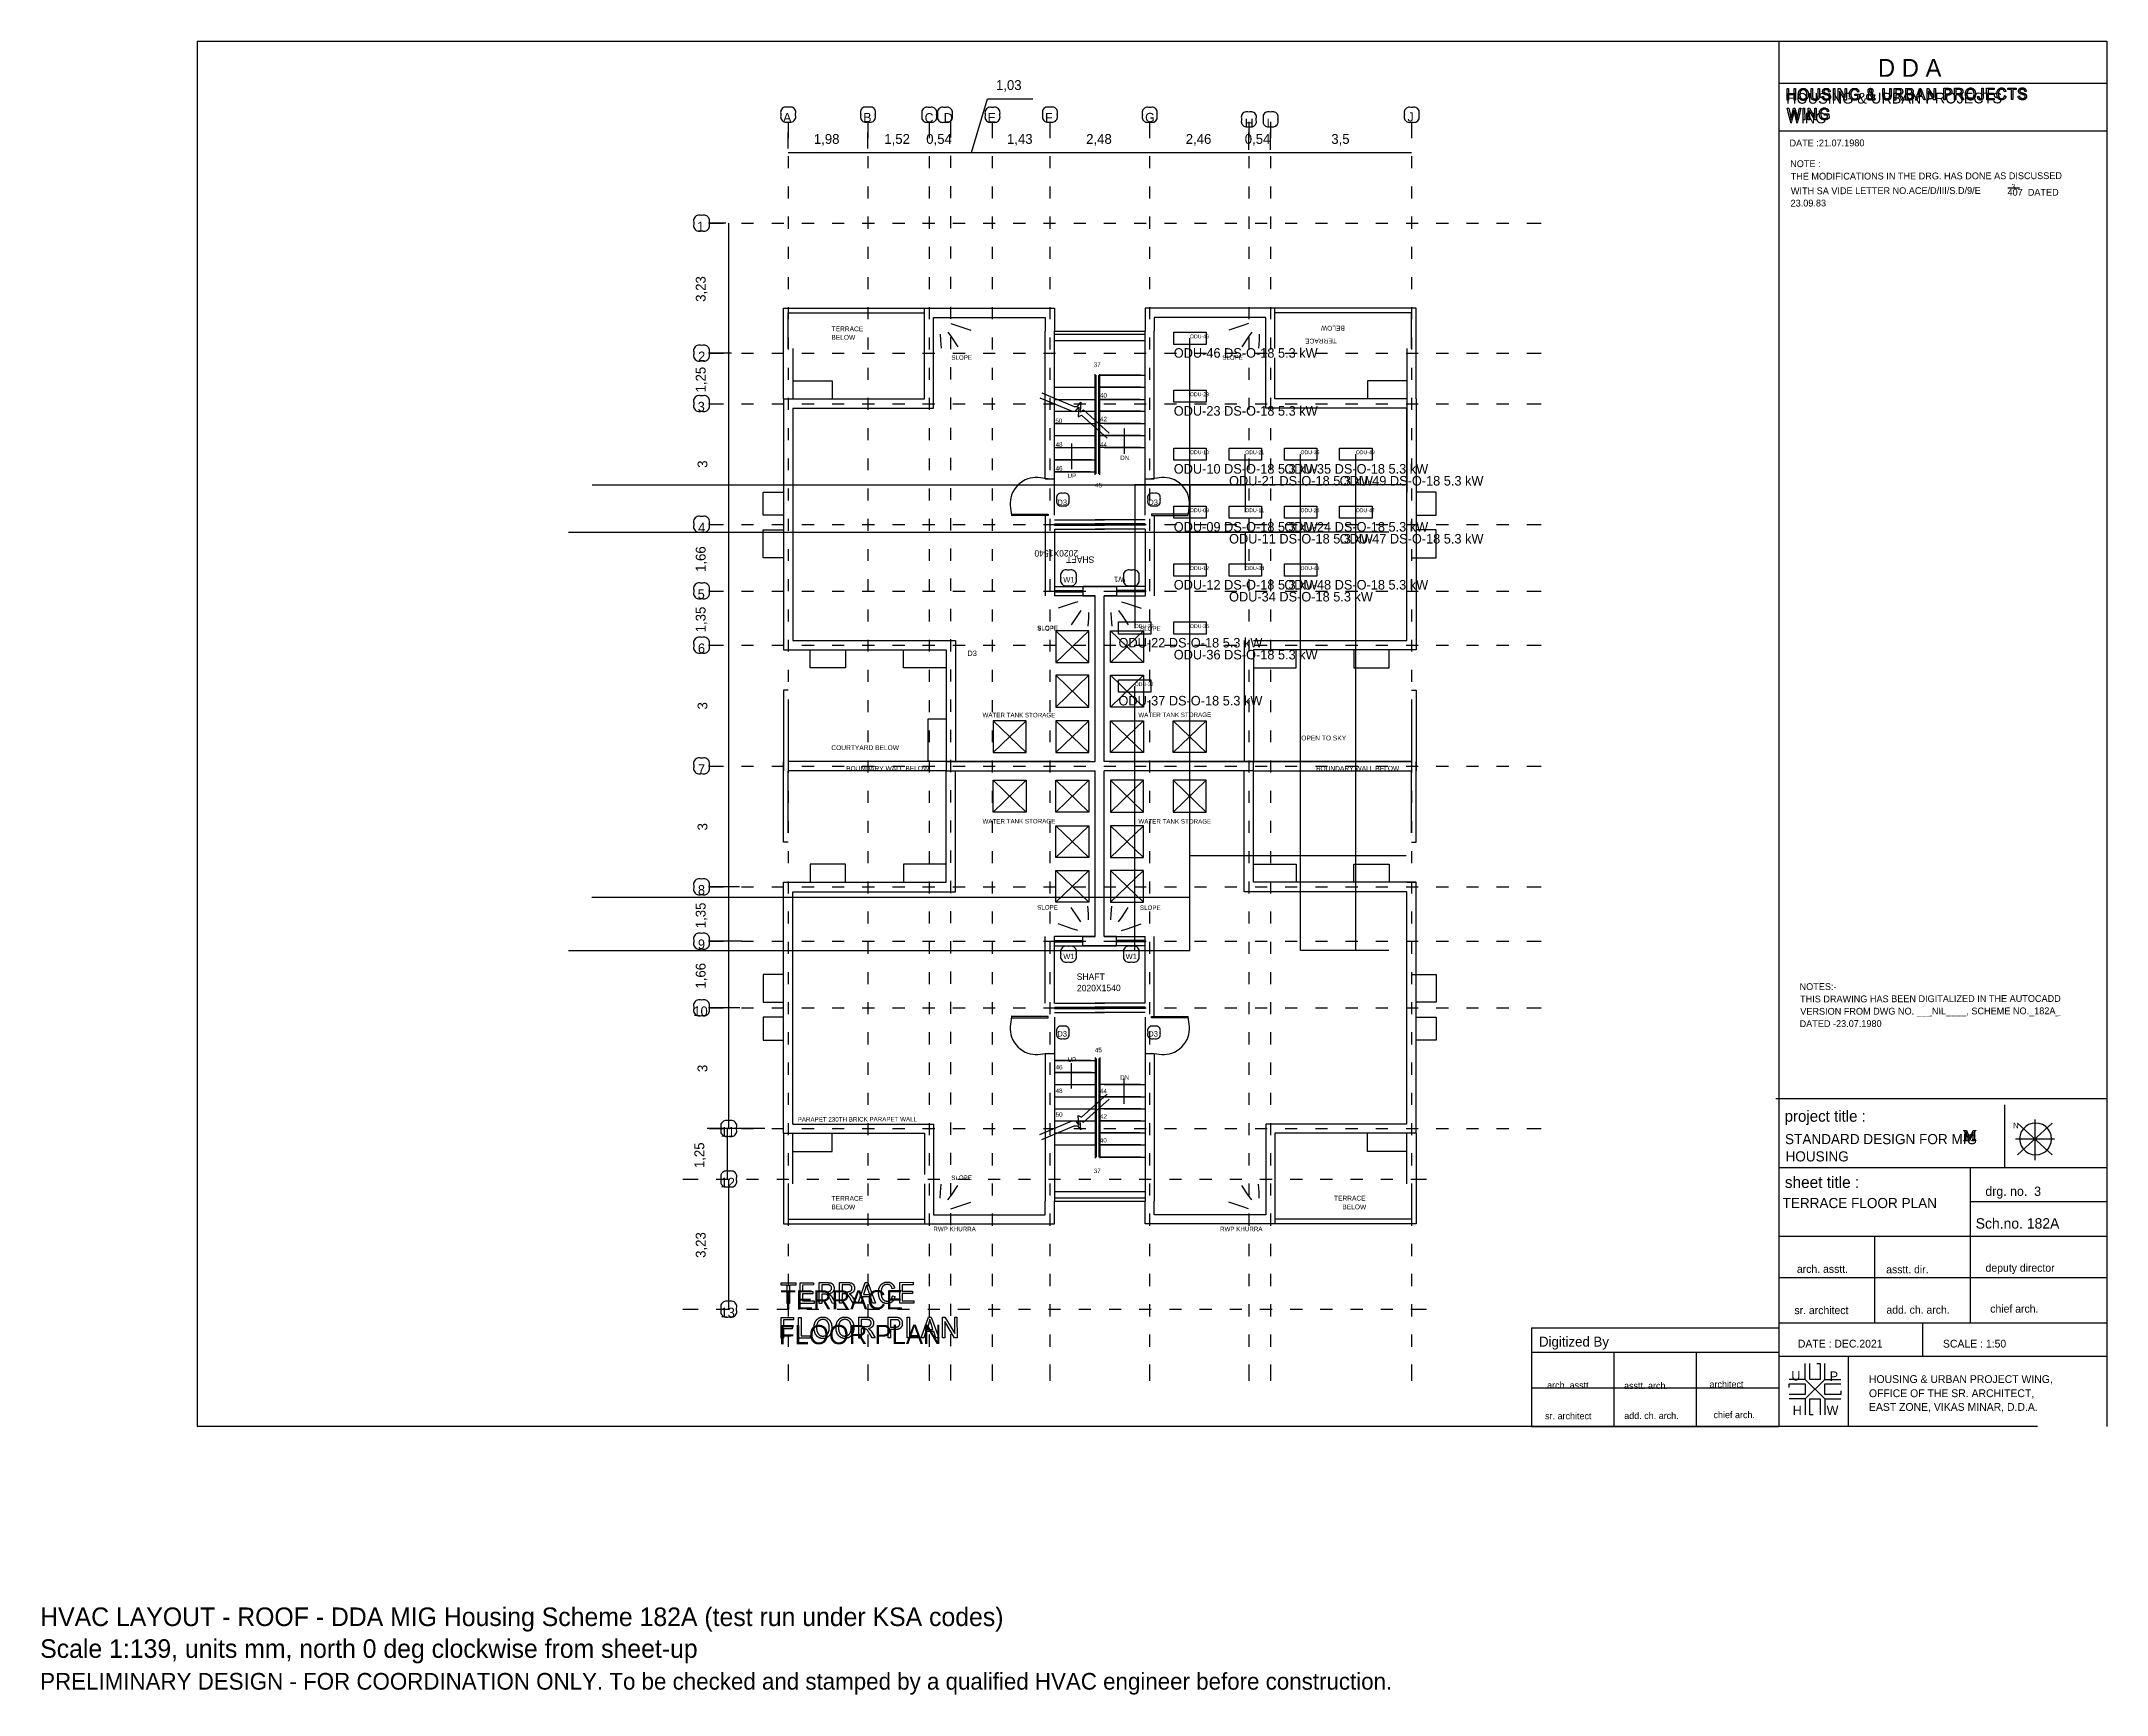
# Model space of a CAD drawing. Header units: millimetres. Extents: x 30 to 54214, y -4580 to 38782.
import ezdxf

# ---------------------------------------------------------------- set-up
doc = ezdxf.new("R2010")
doc.units = ezdxf.units.MM
for name, color, linetype in [('A-ARCH-REF', 8, 'CONTINUOUS'), ('M-ANNO', 7, 'CONTINUOUS'), ('M-EQPM', 1, 'CONTINUOUS'), ('M-PIPE-REFG', 30, 'CONTINUOUS')]:
    doc.layers.add(name, color=color, linetype=linetype)

msp = doc.modelspace()

# ---------------------------------------------------------------- texts
at = {"layer": 'A-ARCH-REF'}
for s, height, p in [('D D A', 467.3, (48212, 37852)), ('1,03', 258.3, (25075, 37505)), ('A', 242, (19491, 36663)), ('B', 242, (21592, 36663)), ('C   D', 241.6, (23204, 36657)), ('E', 242, (24857, 36657)), ('F', 242, (26364, 36663)), ('G', 242, (28988, 36663)), ('J', 242, (35873, 36680)), ('WING', 282.4, (45835, 36632)), ('1,98', 258.3, (20297, 36092)), ('1,52', 258.3, (22145, 36092)), ('0,54', 258.3, (23245, 36092)), ('1,43', 258.3, (25363, 36092)), ('2,48', 258.3, (27441, 36092)), ('2,46', 258.3, (30053, 36092)), ('0,54', 258.3, (31601, 36092)), ('H', 242, (31601, 36515)), ('I', 242, (32172, 36515)), ('3,5', 258.3, (33872, 36092)), ('NOTE :', 178.7, (45912, 35482)), ('407  DATED', 178.7, (51613, 34734)), ('3', 125, (51719, 34917)), ('1', 252, (17231, 33800)), ('BELOW', 125.8, (20756, 30956)), ('2', 252, (17261, 30393)), ('SLOPE', 117.9, (23904, 30429)), ('37', 117.9, (27641, 30247)), ('SLOPE', 117.9, (31012, 30429)), ('3', 252, (17249, 29074)), ('50', 117.9, (26634, 28770)), ('42', 117.9, (27805, 28817)), ('48', 117.9, (26640, 28146)), ('44', 117.9, (27805, 28146)), ('46', 117.9, (26640, 27523)), ('DN', 117.9, (28335, 27799)), ('UP', 117.9, (26952, 27328)), ('45', 117.9, (27676, 27081)), ('D3', 142.7, (26687, 26620)), ('D3', 142.7, (26687, 26620)), ('D3', 142.7, (29071, 26620)), ('D3', 142.7, (29071, 26620)), ('4', 252, (17261, 25903)), ('5', 252, (17249, 24161)), ('W1', 142.7, (26840, 24590)), ('SLOPE', 117.9, (26158, 23339)), ('SLOPE', 117.9, (26158, 23321)), ('SLOPE', 117.9, (28853, 23321)), ('6', 252, (17255, 22737)), ('D3', 142.7, (24322, 22660)), ('COURTYARD BELOW', 125.81, (20756, 20194)), ('OPEN TO SKY', 125.81, (33084, 20447)), ('7', 252, (17255, 19565)), ('8', 252, (17255, 16400)), ('9', 252, (17255, 14976)), ('W1', 142.7, (26840, 14710)), ('W1', 142.7, (28476, 14710)), ('SHAFT', 167.7, (27193, 14167)), ('D3', 142.7, (26687, 12680)), ('D3', 142.7, (29071, 12680)), ('46', 117.9, (26640, 11817)), ('UP', 117.9, (26952, 12017)), ('DN', 117.9, (28335, 11547)), ('48', 117.9, (26640, 11199)), ('44', 117.9, (27805, 11194)), ('11', 251.6, (17849, 10056)), ('50', 117.9, (26640, 10576)), ('42', 117.9, (27805, 10523)), ('project title :', 295.81, (45764, 10446)), ('N', 148, (51761, 10272)), ('STANDARD DESIGN FOR MIG', 265.88, (45776, 9858)), ('37', 117.9, (27641, 9099)), ('HOUSING', 265.9, (45788, 9405)), ('sheet title :', 301.9, (45770, 8709)), ('drg. no.  3', 242.68, (51031, 8502)), ('TERRACE', 125.8, (20762, 8372)), ('BELOW', 125.8, (20756, 8149)), ('TERRACE', 125.8, (33943, 8378)), ('BELOW', 125.8, (34161, 8149)), ('TERRACE FLOOR PLAN', 265.88, (45711, 8181)), ('RWP KHURRA', 117.9, (23433, 7575)), ('RWP KHURRA', 117.9, (30954, 7575)), ('Sch.no. 182A', 273.35, (50778, 7643)), ('arch. asstt.', 204.79, (46088, 6483)), ('asstt. dir.', 204.79, (48430, 6471)), ('deputy director', 204.79, (51037, 6512)), ('sr. architect', 204.79, (46023, 5400)), ('add. ch. arch.', 204.79, (48436, 5412)), ('chief arch.', 204.79, (51160, 5441)), ('Digitized By', 259.98, (39321, 4549)), ('DATE : DEC.2021', 204.79, (46112, 4523)), ('SCALE : 1:50', 204.79, (49919, 4523)), ('U', 247, (45941, 3661)), ('P', 247, (46947, 3650)), ('HOUSING & URBAN PROJECT WING,', 204.79, (47977, 3594)), ('arch. asstt.', 176.35, (39533, 3449)), ('asstt. arch.', 176.35, (41551, 3437)), ('architect', 176.4, (43793, 3472)), ('OFFICE OF THE SR. ARCHITECT,', 204.79, (47977, 3223)), ('sr. architect', 176.35, (39480, 2643)), ('add. ch. arch.', 176.35, (41557, 2649)), ('chief arch.', 176.35, (43899, 2672)), ('H', 247, (45976, 2755)), ('W', 247, (46865, 2755)), ('EAST ZONE, VIKAS MINAR, D.D.A.', 204.79, (47977, 2864))]:
    msp.add_text(s, height=height, dxfattribs=at).set_placement(p)
for s, height, rotation, p in [('HOUSING & URBAN PROJECTS', 282.41, 0.1043, (45805, 37144)), ('DATE :21.07.1980', 178.74, 0.1484, (45893, 36024)), ('THE MODIFICATIONS IN THE DRG. HAS DONE AS DISCUSSED', 178.74, 0.1266, (45923, 35153)), ('WITH SA VIDE LETTER NO.ACE/D/III/S.D/9/E', 178.74, 0.1209, (45929, 34770)), ('23.09.83', 178.7, 0.3128, (45922, 34447)), ('3,23', 258.3, 90, (17457, 31950)), ('TERRACE', 125.8, -0.3793, (20762, 31181)), ('TERRACE', 125.8, -179.6207, (34017, 30987)), ('BELOW', 125.8, -180, (34227, 31321)), ('1,25', 258.3, 90, (17457, 29573)), ('40', 117.9, -1.6865, (27804, 29441)), ('3', 258, 90, (17504, 27596)), ('1,66', 258.3, 90, (17457, 24865)), ('2020X1540', 167.7, -179.7416, (27231, 25439)), ('SHAFT', 167.7, -180, (27655, 25271)), ('W1', 142.7, -180, (28469, 24743)), ('1,35', 258.3, 90, (17457, 23282)), ('3', 258, 90, (17504, 21258)), ('WATER TANK STORAGE', 117.95, -0.165, (24722, 21056)), ('WATER TANK STORAGE', 117.95, 0.165, (28811, 21056)), ('BOUNDARY WALL BELOW', 125.81, 0.1427, (21144, 19647)), ('BOUNDARY WALL BELOW', 125.81, 0.1427, (33472, 19647)), ('3', 258, 90, (17504, 18086)), ('WATER TANK STORAGE', 117.95, 0.165, (24722, 18266)), ('WATER TANK STORAGE', 117.95, -0.165, (28812, 18267)), ('1,35', 258.3, 90, (17457, 15521)), ('SLOPE', 117.9, 0.5712, (26157, 16007)), ('SLOPE', 117.9, -0.577, (28852, 16002)), ('1,66', 258.3, 90, (17457, 13938)), ('2020X1540', 167.7, 0.2584, (27199, 13867)), ('THIS DRAWING HAS BEEN DIGITALIZED IN THE AUTOCADD', 178.74, 0.1318, (46170, 13575)), ('NOTES:-', 178.7, 0.3077, (46158, 13899)), ('10', 251.6, -0.7855, (17136, 13223)), ('VERSION FROM DWG NO. ___NIL____, SCHEME NO._182A_', 178.74, 0.1318, (46176, 13251)), ('DATED -23.07.1980', 178.74, 0.1375, (46158, 12928)), ('3', 258, 90, (17504, 11749)), ('45', 117.9, 1.6865, (27672, 12264)), ('PARAPET 230TH BRICK PARAPET WALL', 117.95, 0.1977, (19873, 10446)), ('1,25', 258.3, 90, (17422, 9231)), ('40', 117.9, 1.6865, (27802, 9899)), ('12', 251.6, -0.7964, (17848, 8727)), ('SLOPE', 117.9, 0.577, (23903, 8916)), ('3,23', 258.3, 90, (17457, 6877)), ('TERRACE', 503.2, 0.0934, (19419, 5521)), ('13', 251.6, -0.7964, (17848, 5320)), ('FLOOR PLAN', 503.2, 0.1427, (19384, 4609))]:
    msp.add_text(s, height=height, rotation=rotation, dxfattribs=at).set_placement(p)
at = {"layer": 'M-ANNO'}
for s, height, p in [('ODU-46', 98, (30165, 30994)), ('ODU-23', 98, (30165, 29474)), ('ODU-10', 98, (30165, 27954)), ('ODU-21', 98, (31615, 27954)), ('ODU-35', 98, (33065, 27954)), ('ODU-49', 98, (34515, 27954)), ('ODU-09', 98, (30165, 26433)), ('ODU-11', 98, (31615, 26433)), ('ODU-24', 98, (33065, 26433)), ('ODU-47', 98, (34515, 26433)), ('ODU-12', 98, (30165, 24914)), ('ODU-34', 98, (31615, 24914)), ('ODU-48', 98, (33065, 24914)), ('ODU-22', 98, (28715, 23394)), ('ODU-36', 98, (30165, 23394)), ('ODU-37', 98, (28715, 21874)), ('HVAC LAYOUT - ROOF - DDA MIG Housing Scheme 182A (test run under KSA codes)', 486.5, (0, -2780)), ('Scale 1:139, units mm, north 0 deg clockwise from sheet-up', 486.5, (0, -3614))]:
    msp.add_text(s, height=height, dxfattribs=at).set_placement(p)
at = {"layer": 'M-ANNO', "color": 1}
msp.add_text('PRELIMINARY DESIGN - FOR COORDINATION ONLY. To be checked and stamped by a qualified HVAC engineer before construction.', height=437.85, dxfattribs=at).set_placement((0, -4448))
at = {"layer": 'M-EQPM'}
for s, p in [('ODU-46 DS-O-18 5.3 kW', (29740, 30484)), ('ODU-23 DS-O-18 5.3 kW', (29740, 28964)), ('ODU-10 DS-O-18 5.3 kW', (29740, 27444)), ('ODU-35 DS-O-18 5.3 kW', (32640, 27444)), ('ODU-21 DS-O-18 5.3 kW', (31190, 27131)), ('ODU-49 DS-O-18 5.3 kW', (34090, 27131)), ('ODU-09 DS-O-18 5.3 kW', (29740, 25923)), ('ODU-24 DS-O-18 5.3 kW', (32640, 25923)), ('ODU-11 DS-O-18 5.3 kW', (31190, 25611)), ('ODU-47 DS-O-18 5.3 kW', (34090, 25611)), ('ODU-12 DS-O-18 5.3 kW', (29740, 24404)), ('ODU-48 DS-O-18 5.3 kW', (32640, 24404)), ('ODU-34 DS-O-18 5.3 kW', (31190, 24091)), ('ODU-22 DS-O-18 5.3 kW', (28290, 22884)), ('ODU-36 DS-O-18 5.3 kW', (29740, 22571)), ('ODU-37 DS-O-18 5.3 kW', (28290, 21364))]:
    msp.add_text(s, height=250.2, dxfattribs=at).set_placement(p)

# ---------------------------------------------------------------- linework, layer by layer
at = {"layer": 'A-ARCH-REF'}
for p, q in [((4121, 38782), (54214, 38782)), ((4121, 38782), (4121, 2452)), ((45617, 38782), (45617, 2452)), ((54214, 38782), (54214, 2452)), ((45617, 37681), (54214, 37681)), ((45835, 37234), (45835, 37540)), ((45835, 37540), (45870, 37540)), ((45870, 37540), (45870, 37417)), ((45870, 37417), (46012, 37417)), ((46012, 37417), (46012, 37540)), ((46012, 37540), (46053, 37540)), ((46053, 37540), (46053, 37234)), ((46123, 37399), (46123, 37405)), ((46123, 37405), (46129, 37405)), ((46123, 37393), (46123, 37399)), ((46123, 37387), (46123, 37393)), ((46129, 37440), (46135, 37446)), ((46129, 37434), (46129, 37440)), ((46129, 37428), (46129, 37434)), ((46129, 37422), (46129, 37428)), ((46129, 37417), (46129, 37422)), ((46129, 37411), (46129, 37417)), ((46129, 37405), (46129, 37411)), ((46135, 37458), (46141, 37464)), ((46135, 37452), (46135, 37458)), ((46135, 37446), (46135, 37452)), ((46141, 37469), (46141, 37475)), ((46141, 37475), (46147, 37475)), ((46141, 37464), (46141, 37469)), ((46147, 37481), (46147, 37487)), ((46147, 37487), (46153, 37487)), ((46147, 37475), (46147, 37481)), ((46153, 37493), (46159, 37499)), ((46153, 37487), (46153, 37493)), ((46159, 37499), (46165, 37505)), ((46165, 37505), (46165, 37511)), ((46165, 37511), (46170, 37511)), ((46170, 37434), (46165, 37434)), ((46165, 37434), (46165, 37428)), ((46165, 37428), (46165, 37422)), ((46165, 37422), (46165, 37417)), ((46165, 37417), (46165, 37411)), ((46165, 37411), (46165, 37405)), ((46165, 37405), (46165, 37399)), ((46165, 37399), (46165, 37393)), ((46165, 37393), (46165, 37387)), ((46170, 37511), (46176, 37517)), ((46176, 37458), (46170, 37452)), ((46170, 37452), (46170, 37446)), ((46170, 37446), (46170, 37440)), ((46170, 37440), (46170, 37434)), ((46176, 37517), (46182, 37522)), ((46182, 37469), (46176, 37464)), ((46176, 37464), (46176, 37458)), ((46182, 37522), (46188, 37522)), ((46188, 37475), (46182, 37475)), ((46182, 37475), (46182, 37469)), ((46188, 37522), (46188, 37528)), ((46188, 37528), (46194, 37528)), ((46194, 37481), (46188, 37481)), ((46188, 37481), (46188, 37475)), ((46194, 37528), (46200, 37534)), ((46200, 37487), (46194, 37487)), ((46194, 37487), (46194, 37481)), ((46200, 37534), (46206, 37534)), ((46206, 37493), (46200, 37493)), ((46200, 37493), (46200, 37487)), ((46206, 37534), (46212, 37534)), ((46212, 37499), (46206, 37493)), ((46212, 37534), (46212, 37540)), ((46212, 37540), (46218, 37540)), ((46218, 37499), (46212, 37499)), ((46218, 37540), (46223, 37540)), ((46223, 37505), (46218, 37505)), ((46218, 37505), (46218, 37499)), ((46223, 37540), (46229, 37540)), ((46229, 37505), (46223, 37505)), ((46229, 37540), (46235, 37546)), ((46235, 37505), (46229, 37505)), ((46235, 37546), (46241, 37546)), ((46241, 37511), (46235, 37511)), ((46235, 37511), (46235, 37505)), ((46241, 37546), (46247, 37546)), ((46247, 37511), (46241, 37511)), ((46247, 37546), (46253, 37546)), ((46253, 37511), (46247, 37511)), ((46253, 37546), (46259, 37546)), ((46259, 37511), (46253, 37511)), ((46259, 37546), (46265, 37546)), ((46265, 37511), (46259, 37511)), ((46265, 37546), (46270, 37546)), ((46270, 37511), (46265, 37511)), ((46270, 37546), (46276, 37546)), ((46276, 37511), (46270, 37511)), ((46276, 37546), (46282, 37546)), ((46282, 37505), (46276, 37511)), ((46282, 37546), (46282, 37540)), ((46282, 37540), (46288, 37540)), ((46288, 37505), (46282, 37505)), ((46288, 37540), (46294, 37540)), ((46294, 37505), (46288, 37505)), ((46294, 37540), (46300, 37540)), ((46294, 37499), (46294, 37505)), ((46300, 37499), (46294, 37499)), ((46300, 37540), (46300, 37534)), ((46300, 37534), (46306, 37534)), ((46306, 37493), (46300, 37499)), ((46306, 37534), (46312, 37534)), ((46312, 37493), (46306, 37493)), ((46312, 37534), (46318, 37528)), ((46312, 37487), (46312, 37493)), ((46318, 37487), (46312, 37487)), ((46318, 37528), (46323, 37528)), ((46318, 37481), (46318, 37487)), ((46323, 37481), (46318, 37481)), ((46323, 37528), (46323, 37522)), ((46323, 37522), (46329, 37522)), ((46323, 37475), (46323, 37481)), ((46329, 37475), (46323, 37475)), ((46329, 37522), (46335, 37517)), ((46329, 37469), (46329, 37475)), ((46335, 37464), (46329, 37469)), ((46335, 37517), (46341, 37511)), ((46335, 37458), (46335, 37464)), ((46341, 37452), (46335, 37458)), ((46341, 37511), (46347, 37505)), ((46341, 37446), (46341, 37452)), ((46341, 37440), (46341, 37446)), ((46347, 37434), (46341, 37440)), ((46347, 37505), (46353, 37499)), ((46347, 37428), (46347, 37434)), ((46347, 37422), (46347, 37428)), ((46347, 37417), (46347, 37422)), ((46347, 37411), (46347, 37417)), ((46347, 37405), (46347, 37411)), ((46347, 37399), (46347, 37405)), ((46353, 37399), (46347, 37399)), ((46353, 37499), (46359, 37493)), ((46353, 37393), (46353, 37399)), ((46353, 37387), (46353, 37393)), ((46359, 37493), (46359, 37487)), ((46359, 37487), (46365, 37487)), ((46365, 37487), (46365, 37481)), ((46365, 37481), (46371, 37475)), ((46371, 37475), (46371, 37469)), ((46371, 37469), (46371, 37464)), ((46371, 37464), (46376, 37464)), ((46376, 37464), (46376, 37458)), ((46376, 37458), (46376, 37452)), ((46376, 37452), (46382, 37446)), ((46382, 37446), (46382, 37440)), ((46382, 37440), (46382, 37434)), ((46382, 37434), (46382, 37428)), ((46382, 37428), (46382, 37422)), ((46382, 37422), (46388, 37417)), ((46388, 37417), (46388, 37411)), ((46388, 37411), (46388, 37405)), ((46388, 37405), (46388, 37399)), ((46388, 37399), (46388, 37393)), ((46388, 37393), (46388, 37387)), ((46459, 37364), (46459, 37540)), ((46459, 37540), (46494, 37540)), ((46494, 37540), (46494, 37364)), ((46641, 37540), (46676, 37540)), ((46641, 37364), (46641, 37540)), ((46676, 37540), (46676, 37364)), ((46759, 37481), (46765, 37487)), ((46759, 37475), (46759, 37481)), ((46759, 37469), (46759, 37475)), ((46759, 37464), (46759, 37469)), ((46759, 37458), (46759, 37464)), ((46759, 37452), (46759, 37458)), ((46759, 37446), (46759, 37452)), ((46765, 37440), (46759, 37446)), ((46765, 37499), (46771, 37505)), ((46765, 37493), (46765, 37499)), ((46765, 37487), (46765, 37493)), ((46765, 37434), (46765, 37440)), ((46765, 37428), (46765, 37434)), ((46771, 37422), (46765, 37428)), ((46771, 37505), (46771, 37511)), ((46771, 37511), (46777, 37511)), ((46777, 37417), (46771, 37422)), ((46777, 37511), (46777, 37517)), ((46777, 37517), (46782, 37517)), ((46777, 37411), (46777, 37417)), ((46782, 37411), (46777, 37411)), ((46782, 37517), (46782, 37522)), ((46782, 37522), (46788, 37522)), ((46782, 37405), (46782, 37411)), ((46788, 37405), (46782, 37405)), ((46788, 37522), (46788, 37528)), ((46788, 37528), (46794, 37528)), ((46788, 37399), (46788, 37405)), ((46794, 37399), (46788, 37399)), ((46794, 37528), (46800, 37534)), ((46800, 37481), (46794, 37475)), ((46794, 37475), (46794, 37469)), ((46794, 37469), (46794, 37464)), ((46794, 37464), (46794, 37458)), ((46794, 37458), (46794, 37452)), ((46794, 37452), (46800, 37452)), ((46800, 37399), (46794, 37399)), ((46800, 37534), (46806, 37534)), ((46806, 37493), (46800, 37487)), ((46800, 37487), (46800, 37481)), ((46800, 37452), (46800, 37446)), ((46800, 37446), (46800, 37440)), ((46800, 37440), (46806, 37440)), ((46800, 37393), (46800, 37399)), ((46806, 37393), (46800, 37393)), ((46806, 37534), (46806, 37540)), ((46806, 37540), (46812, 37540)), ((46812, 37499), (46806, 37493)), ((46806, 37440), (46806, 37434)), ((46806, 37434), (46812, 37434)), ((46812, 37393), (46806, 37393)), ((46812, 37540), (46818, 37540)), ((46818, 37499), (46812, 37499)), ((46812, 37434), (46818, 37428)), ((46812, 37387), (46812, 37393)), ((46818, 37540), (46824, 37540)), ((46824, 37505), (46818, 37505)), ((46818, 37505), (46818, 37499)), ((46818, 37428), (46824, 37428)), ((46824, 37540), (46824, 37546)), ((46824, 37546), (46829, 37546)), ((46829, 37505), (46824, 37505)), ((46824, 37428), (46829, 37428)), ((46829, 37546), (46835, 37546)), ((46835, 37511), (46829, 37511)), ((46829, 37511), (46829, 37505)), ((46829, 37428), (46835, 37422)), ((46835, 37546), (46841, 37546)), ((46841, 37511), (46835, 37511)), ((46835, 37422), (46841, 37422)), ((46841, 37546), (46847, 37546)), ((46847, 37511), (46841, 37511)), ((46841, 37422), (46847, 37422)), ((46847, 37546), (46853, 37546)), ((46853, 37511), (46847, 37511)), ((46847, 37422), (46853, 37417)), ((46853, 37546), (46859, 37546)), ((46859, 37511), (46853, 37511)), ((46853, 37417), (46859, 37417)), ((46859, 37546), (46865, 37546)), ((46865, 37511), (46859, 37511)), ((46859, 37417), (46865, 37417)), ((46865, 37546), (46871, 37546)), ((46871, 37511), (46865, 37511)), ((46865, 37417), (46871, 37417)), ((46871, 37546), (46877, 37546)), ((46877, 37511), (46871, 37511)), ((46871, 37417), (46877, 37411)), ((46877, 37546), (46882, 37546)), ((46882, 37511), (46877, 37511)), ((46877, 37411), (46882, 37411)), ((46882, 37546), (46888, 37546)), ((46882, 37505), (46882, 37511)), ((46888, 37505), (46882, 37505)), ((46882, 37411), (46888, 37411)), ((46888, 37546), (46888, 37540)), ((46888, 37540), (46894, 37540)), ((46894, 37505), (46888, 37505)), ((46888, 37411), (46894, 37411)), ((46894, 37540), (46900, 37540)), ((46900, 37499), (46894, 37505)), ((46894, 37411), (46894, 37405)), ((46894, 37405), (46900, 37405)), ((46900, 37540), (46906, 37540)), ((46906, 37499), (46900, 37499)), ((46900, 37405), (46906, 37405)), ((46906, 37540), (46906, 37534)), ((46906, 37534), (46912, 37534)), ((46906, 37493), (46906, 37499)), ((46912, 37493), (46906, 37493)), ((46906, 37405), (46912, 37405)), ((46912, 37534), (46918, 37534)), ((46912, 37487), (46912, 37493)), ((46918, 37481), (46912, 37487)), ((46912, 37405), (46912, 37399)), ((46912, 37399), (46918, 37399)), ((46918, 37534), (46918, 37528)), ((46918, 37528), (46924, 37528)), ((46918, 37475), (46918, 37481)), ((46918, 37469), (46918, 37475)), ((46924, 37464), (46918, 37469)), ((46918, 37399), (46924, 37393)), ((46924, 37528), (46924, 37522)), ((46924, 37522), (46930, 37522)), ((46924, 37458), (46924, 37464)), ((46959, 37458), (46924, 37452)), ((46924, 37452), (46924, 37458)), ((46924, 37393), (46930, 37393)), ((46930, 37522), (46935, 37517)), ((46930, 37393), (46935, 37387)), ((46935, 37517), (46941, 37511)), ((46941, 37511), (46947, 37505)), ((46947, 37505), (46947, 37499)), ((46947, 37499), (46953, 37493)), ((46953, 37493), (46953, 37487)), ((46953, 37487), (46953, 37481)), ((46953, 37481), (46953, 37475)), ((46953, 37475), (46959, 37475)), ((46959, 37475), (46959, 37469)), ((46959, 37469), (46959, 37464)), ((46959, 37464), (46959, 37458)), ((47047, 37240), (47047, 37540)), ((47047, 37540), (47083, 37540)), ((47083, 37540), (47083, 37240)), ((47171, 37240), (47171, 37540)), ((47171, 37540), (47212, 37540)), ((47353, 37240), (47206, 37475)), ((47206, 37475), (47206, 37240)), ((47212, 37540), (47353, 37305)), ((47353, 37305), (47353, 37540)), ((47353, 37540), (47388, 37540)), ((47388, 37540), (47388, 37240)), ((47465, 37417), (47471, 37422)), ((47465, 37411), (47465, 37417)), ((47465, 37405), (47465, 37411)), ((47465, 37399), (47465, 37405)), ((47465, 37393), (47465, 37399)), ((47465, 37387), (47465, 37393)), ((47471, 37440), (47471, 37446)), ((47471, 37446), (47477, 37446)), ((47471, 37434), (47471, 37440)), ((47471, 37428), (47471, 37434)), ((47471, 37422), (47471, 37428)), ((47477, 37464), (47483, 37469)), ((47477, 37458), (47477, 37464)), ((47477, 37452), (47477, 37458)), ((47477, 37446), (47477, 37452)), ((47483, 37475), (47489, 37481)), ((47483, 37469), (47483, 37475)), ((47489, 37487), (47494, 37493)), ((47489, 37481), (47489, 37487)), ((47494, 37493), (47494, 37499)), ((47494, 37499), (47500, 37499)), ((47500, 37499), (47500, 37505)), ((47500, 37505), (47506, 37505)), ((47506, 37505), (47506, 37511)), ((47506, 37511), (47512, 37511)), ((47512, 37440), (47506, 37440)), ((47506, 37440), (47506, 37434)), ((47506, 37434), (47506, 37428)), ((47506, 37428), (47506, 37422)), ((47506, 37422), (47506, 37417)), ((47506, 37417), (47506, 37411)), ((47506, 37411), (47506, 37405)), ((47506, 37405), (47506, 37399)), ((47506, 37399), (47506, 37393)), ((47506, 37393), (47506, 37387)), ((47512, 37511), (47512, 37517)), ((47512, 37517), (47518, 37517)), ((47518, 37458), (47512, 37458)), ((47512, 37458), (47512, 37452)), ((47512, 37452), (47512, 37446)), ((47512, 37446), (47512, 37440)), ((47518, 37517), (47518, 37522)), ((47518, 37522), (47524, 37522)), ((47524, 37469), (47518, 37464)), ((47518, 37464), (47518, 37458)), ((47524, 37522), (47530, 37528)), ((47530, 37481), (47524, 37475)), ((47524, 37475), (47524, 37469)), ((47530, 37528), (47536, 37534)), ((47536, 37487), (47530, 37487)), ((47530, 37487), (47530, 37481)), ((47536, 37534), (47541, 37534)), ((47541, 37493), (47536, 37487)), ((47541, 37534), (47547, 37540)), ((47547, 37499), (47541, 37493)), ((47547, 37540), (47553, 37540)), ((47553, 37499), (47547, 37499)), ((47553, 37540), (47559, 37540)), ((47559, 37505), (47553, 37499)), ((47559, 37540), (47565, 37546)), ((47565, 37505), (47559, 37505)), ((47565, 37546), (47571, 37546)), ((47571, 37511), (47565, 37505)), ((47571, 37546), (47577, 37546)), ((47577, 37511), (47571, 37511)), ((47577, 37546), (47583, 37546)), ((47583, 37511), (47577, 37511)), ((47583, 37546), (47589, 37546)), ((47589, 37511), (47583, 37511)), ((47589, 37546), (47594, 37546)), ((47594, 37517), (47589, 37511)), ((47594, 37546), (47600, 37546)), ((47600, 37517), (47594, 37517)), ((47600, 37546), (47606, 37546)), ((47606, 37517), (47600, 37517)), ((47606, 37546), (47612, 37546)), ((47612, 37511), (47606, 37517)), ((47606, 37358), (47606, 37393)), ((47606, 37393), (47718, 37393)), ((47612, 37546), (47618, 37546)), ((47618, 37511), (47612, 37511)), ((47618, 37546), (47624, 37546)), ((47624, 37511), (47618, 37511)), ((47624, 37546), (47630, 37546)), ((47630, 37511), (47624, 37511)), ((47630, 37546), (47636, 37546)), ((47636, 37511), (47630, 37511)), ((47636, 37546), (47642, 37546)), ((47636, 37505), (47636, 37511)), ((47642, 37505), (47636, 37505)), ((47642, 37546), (47647, 37540)), ((47647, 37505), (47642, 37505)), ((47647, 37540), (47653, 37540)), ((47653, 37499), (47647, 37505)), ((47653, 37540), (47659, 37540)), ((47659, 37493), (47653, 37499)), ((47659, 37540), (47659, 37534)), ((47659, 37534), (47665, 37534)), ((47665, 37493), (47659, 37493)), ((47665, 37534), (47671, 37528)), ((47665, 37487), (47665, 37493)), ((47671, 37481), (47665, 37487)), ((47671, 37528), (47677, 37528)), ((47671, 37475), (47671, 37481)), ((47677, 37469), (47671, 37475)), ((47677, 37528), (47683, 37522)), ((47677, 37464), (47677, 37469)), ((47683, 37458), (47677, 37464)), ((47683, 37522), (47689, 37517)), ((47718, 37458), (47683, 37446)), ((47683, 37452), (47683, 37458)), ((47683, 37446), (47683, 37452)), ((47689, 37517), (47689, 37511)), ((47689, 37511), (47694, 37511)), ((47694, 37511), (47694, 37505)), ((47694, 37505), (47700, 37505)), ((47700, 37505), (47700, 37499)), ((47700, 37499), (47700, 37493)), ((47700, 37493), (47706, 37493)), ((47706, 37493), (47706, 37487)), ((47706, 37487), (47706, 37481)), ((47706, 37481), (47712, 37475)), ((47712, 37475), (47712, 37469)), ((47712, 37469), (47712, 37464)), ((47712, 37464), (47718, 37458)), ((47718, 37393), (47718, 37281)), ((47948, 37387), (47948, 37393)), ((47948, 37393), (47953, 37393)), ((47953, 37505), (47959, 37511)), ((47953, 37499), (47953, 37505)), ((47953, 37493), (47953, 37499)), ((47953, 37487), (47953, 37493)), ((47953, 37481), (47953, 37487)), ((47953, 37475), (47953, 37481)), ((47953, 37469), (47953, 37475)), ((47953, 37464), (47953, 37469)), ((47953, 37458), (47953, 37464)), ((47959, 37452), (47953, 37458)), ((47953, 37393), (47959, 37399)), ((47959, 37511), (47959, 37517)), ((47959, 37517), (47965, 37517)), ((47959, 37446), (47959, 37452)), ((47965, 37440), (47959, 37446)), ((47959, 37399), (47965, 37405)), ((47965, 37522), (47965, 37528)), ((47965, 37528), (47971, 37528)), ((47965, 37517), (47965, 37522)), ((47965, 37434), (47965, 37440)), ((47971, 37428), (47965, 37434)), ((47965, 37405), (47971, 37411)), ((47971, 37528), (47971, 37534)), ((47971, 37534), (47977, 37534)), ((47977, 37422), (47971, 37428)), ((47971, 37411), (47977, 37411)), ((47977, 37534), (47983, 37540)), ((47977, 37417), (47977, 37422)), ((47977, 37411), (47983, 37417)), ((47983, 37417), (47977, 37417)), ((47983, 37540), (47989, 37540)), ((47989, 37493), (47983, 37487)), ((47983, 37487), (47983, 37481)), ((47983, 37481), (47989, 37475)), ((47989, 37540), (47989, 37546)), ((47989, 37546), (47995, 37546)), ((47995, 37505), (47989, 37505)), ((47989, 37505), (47989, 37499)), ((47989, 37499), (47989, 37493)), ((47989, 37475), (47989, 37469)), ((47989, 37469), (47995, 37464)), ((47995, 37546), (48000, 37546)), ((48000, 37511), (47995, 37511)), ((47995, 37511), (47995, 37505)), ((47995, 37464), (47995, 37458)), ((47995, 37458), (48000, 37452)), ((48000, 37393), (47995, 37387)), ((48000, 37546), (48006, 37546)), ((48006, 37517), (48000, 37517)), ((48000, 37517), (48000, 37511)), ((48000, 37452), (48012, 37434)), ((48059, 37305), (48000, 37393)), ((48006, 37546), (48012, 37552)), ((48012, 37517), (48006, 37517)), ((48012, 37552), (48018, 37552)), ((48018, 37517), (48012, 37517)), ((48012, 37434), (48018, 37440)), ((48018, 37552), (48024, 37552)), ((48024, 37517), (48018, 37517)), ((48018, 37440), (48024, 37440)), ((48024, 37552), (48030, 37546)), ((48030, 37517), (48024, 37517)), ((48024, 37440), (48024, 37446)), ((48024, 37446), (48030, 37446)), ((48030, 37546), (48036, 37546)), ((48036, 37517), (48030, 37517)), ((48030, 37446), (48036, 37452)), ((48036, 37417), (48030, 37411)), ((48030, 37411), (48083, 37340)), ((48036, 37546), (48042, 37546)), ((48036, 37511), (48036, 37517)), ((48042, 37511), (48036, 37511)), ((48036, 37452), (48042, 37458)), ((48042, 37417), (48036, 37417)), ((48042, 37546), (48048, 37546)), ((48042, 37505), (48042, 37511)), ((48048, 37499), (48042, 37505)), ((48042, 37464), (48048, 37469)), ((48042, 37458), (48042, 37464)), ((48048, 37422), (48042, 37417)), ((48048, 37546), (48048, 37540)), ((48048, 37540), (48053, 37540)), ((48048, 37493), (48048, 37499)), ((48048, 37487), (48048, 37493)), ((48048, 37481), (48048, 37487)), ((48048, 37475), (48048, 37481)), ((48048, 37469), (48048, 37475)), ((48053, 37422), (48048, 37422)), ((48053, 37540), (48059, 37534)), ((48059, 37428), (48053, 37428)), ((48053, 37428), (48053, 37422)), ((48059, 37534), (48065, 37534)), ((48065, 37434), (48059, 37434)), ((48059, 37434), (48059, 37428)), ((48065, 37534), (48065, 37528)), ((48065, 37528), (48071, 37522)), ((48071, 37446), (48065, 37440)), ((48065, 37440), (48065, 37434)), ((48071, 37522), (48077, 37517)), ((48077, 37452), (48071, 37446)), ((48077, 37517), (48077, 37511)), ((48077, 37511), (48077, 37505)), ((48077, 37505), (48083, 37505)), ((48083, 37469), (48077, 37464)), ((48077, 37464), (48077, 37458)), ((48077, 37458), (48077, 37452)), ((48083, 37505), (48083, 37499)), ((48083, 37499), (48083, 37493)), ((48083, 37493), (48083, 37487)), ((48083, 37487), (48083, 37481)), ((48083, 37481), (48083, 37475)), ((48083, 37475), (48083, 37469)), ((48342, 37369), (48342, 37546)), ((48342, 37546), (48377, 37546)), ((48377, 37546), (48377, 37369)), ((48524, 37546), (48559, 37546)), ((48524, 37369), (48524, 37546)), ((48559, 37546), (48559, 37369)), ((48642, 37240), (48642, 37546)), ((48642, 37546), (48765, 37546)), ((48765, 37511), (48683, 37511)), ((48683, 37511), (48683, 37411)), ((48683, 37411), (48760, 37411)), ((48760, 37411), (48765, 37411)), ((48765, 37546), (48771, 37546)), ((48771, 37511), (48765, 37511)), ((48765, 37411), (48771, 37411)), ((48771, 37546), (48777, 37546)), ((48777, 37511), (48771, 37511)), ((48771, 37411), (48777, 37411)), ((48777, 37546), (48783, 37546)), ((48783, 37511), (48777, 37511)), ((48777, 37411), (48783, 37417)), ((48783, 37546), (48789, 37546)), ((48789, 37511), (48783, 37511)), ((48783, 37417), (48789, 37417)), ((48789, 37546), (48795, 37546)), ((48795, 37511), (48789, 37511)), ((48789, 37417), (48795, 37417)), ((48795, 37546), (48801, 37546)), ((48801, 37505), (48795, 37511)), ((48795, 37417), (48801, 37417)), ((48801, 37546), (48807, 37540)), ((48807, 37505), (48801, 37505)), ((48801, 37417), (48807, 37422)), ((48807, 37540), (48813, 37540)), ((48807, 37499), (48807, 37505)), ((48813, 37499), (48807, 37499)), ((48807, 37422), (48813, 37428)), ((48813, 37540), (48818, 37540)), ((48818, 37493), (48813, 37499)), ((48813, 37428), (48818, 37434)), ((48818, 37540), (48824, 37534)), ((48818, 37487), (48818, 37493)), ((48824, 37481), (48818, 37487)), ((48818, 37440), (48824, 37446)), ((48818, 37434), (48818, 37440)), ((48824, 37393), (48818, 37387)), ((48824, 37534), (48830, 37534)), ((48824, 37475), (48824, 37481)), ((48824, 37469), (48824, 37475)), ((48824, 37464), (48824, 37469)), ((48824, 37458), (48824, 37464)), ((48824, 37452), (48824, 37458)), ((48824, 37446), (48824, 37452)), ((48830, 37393), (48824, 37393)), ((48830, 37534), (48836, 37528)), ((48836, 37399), (48830, 37399)), ((48830, 37399), (48830, 37393)), ((48836, 37528), (48842, 37522)), ((48842, 37405), (48836, 37399)), ((48842, 37522), (48848, 37517)), ((48848, 37411), (48842, 37411)), ((48842, 37411), (48842, 37405)), ((48848, 37517), (48848, 37511)), ((48848, 37511), (48854, 37511)), ((48854, 37422), (48848, 37417)), ((48848, 37417), (48848, 37411)), ((48854, 37511), (48854, 37505)), ((48854, 37505), (48860, 37499)), ((48860, 37428), (48854, 37428)), ((48854, 37428), (48854, 37422)), ((48860, 37499), (48860, 37493)), ((48860, 37493), (48860, 37487)), ((48860, 37487), (48860, 37481)), ((48860, 37481), (48860, 37475)), ((48860, 37475), (48865, 37475)), ((48865, 37452), (48860, 37452)), ((48860, 37452), (48860, 37446)), ((48860, 37446), (48860, 37440)), ((48860, 37440), (48860, 37434)), ((48860, 37434), (48860, 37428)), ((48865, 37475), (48865, 37469)), ((48865, 37469), (48865, 37464)), ((48865, 37464), (48865, 37458)), ((48865, 37458), (48865, 37452)), ((48942, 37240), (48942, 37546)), ((48942, 37546), (49048, 37546)), ((49036, 37511), (48977, 37511)), ((48977, 37511), (48983, 37417)), ((48983, 37417), (49042, 37417)), ((49042, 37511), (49036, 37511)), ((49048, 37511), (49042, 37511)), ((49042, 37417), (49048, 37417)), ((49048, 37546), (49054, 37546)), ((49054, 37511), (49048, 37511)), ((49048, 37417), (49054, 37417)), ((49054, 37546), (49060, 37546)), ((49060, 37511), (49054, 37511)), ((49054, 37417), (49060, 37422)), ((49060, 37546), (49066, 37546)), ((49066, 37511), (49060, 37511)), ((49060, 37422), (49066, 37422)), ((49066, 37546), (49071, 37546)), ((49071, 37511), (49066, 37511)), ((49066, 37422), (49071, 37422)), ((49071, 37546), (49077, 37546)), ((49071, 37505), (49071, 37511)), ((49077, 37505), (49071, 37505)), ((49071, 37422), (49077, 37422)), ((49077, 37546), (49083, 37540)), ((49083, 37505), (49077, 37505)), ((49077, 37422), (49083, 37428)), ((49083, 37540), (49089, 37540)), ((49089, 37499), (49083, 37505)), ((49083, 37428), (49089, 37428)), ((49089, 37540), (49095, 37540)), ((49095, 37493), (49089, 37499)), ((49089, 37428), (49089, 37434)), ((49089, 37434), (49095, 37434)), ((49095, 37540), (49101, 37534)), ((49095, 37487), (49095, 37493)), ((49101, 37487), (49095, 37487)), ((49095, 37440), (49101, 37446)), ((49095, 37434), (49095, 37440)), ((49101, 37534), (49107, 37534)), ((49101, 37481), (49101, 37487)), ((49101, 37475), (49101, 37481)), ((49101, 37469), (49101, 37475)), ((49101, 37464), (49101, 37469)), ((49101, 37458), (49101, 37464)), ((49101, 37452), (49101, 37458)), ((49101, 37446), (49101, 37452)), ((49107, 37405), (49101, 37405)), ((49101, 37405), (49107, 37399)), ((49107, 37534), (49113, 37528)), ((49113, 37411), (49107, 37411)), ((49107, 37411), (49107, 37405)), ((49107, 37399), (49113, 37399)), ((49113, 37528), (49118, 37522)), ((49118, 37417), (49113, 37417)), ((49113, 37417), (49113, 37411)), ((49113, 37399), (49118, 37399)), ((49118, 37522), (49118, 37517)), ((49118, 37517), (49124, 37517)), ((49124, 37422), (49118, 37422)), ((49118, 37422), (49118, 37417)), ((49118, 37399), (49118, 37393)), ((49118, 37393), (49124, 37393)), ((49124, 37517), (49124, 37511)), ((49124, 37511), (49130, 37505)), ((49130, 37434), (49124, 37428)), ((49124, 37428), (49124, 37422)), ((49124, 37393), (49124, 37387)), ((49130, 37505), (49130, 37499)), ((49130, 37499), (49136, 37493)), ((49136, 37446), (49130, 37440)), ((49130, 37440), (49130, 37434)), ((49136, 37493), (49136, 37487)), ((49136, 37487), (49136, 37481)), ((49136, 37481), (49136, 37475)), ((49136, 37475), (49136, 37469)), ((49136, 37469), (49136, 37464)), ((49136, 37464), (49136, 37458)), ((49136, 37458), (49136, 37452)), ((49136, 37452), (49136, 37446)), ((49195, 37240), (49301, 37546)), ((49307, 37458), (49277, 37369)), ((49301, 37546), (49342, 37546)), ((49313, 37475), (49307, 37469)), ((49307, 37469), (49307, 37464)), ((49307, 37464), (49307, 37458)), ((49319, 37499), (49313, 37493)), ((49313, 37493), (49313, 37487)), ((49313, 37487), (49313, 37481)), ((49313, 37481), (49313, 37475)), ((49319, 37511), (49319, 37517)), ((49319, 37517), (49319, 37511)), ((49324, 37505), (49319, 37511)), ((49319, 37511), (49319, 37505)), ((49319, 37505), (49319, 37499)), ((49324, 37499), (49324, 37505)), ((49324, 37493), (49324, 37499)), ((49330, 37487), (49324, 37493)), ((49330, 37481), (49330, 37487)), ((49330, 37475), (49330, 37481)), ((49330, 37469), (49330, 37475)), ((49336, 37469), (49330, 37469)), ((49336, 37464), (49336, 37469)), ((49336, 37458), (49336, 37464)), ((49342, 37452), (49336, 37458)), ((49342, 37546), (49454, 37246)), ((49366, 37369), (49342, 37452)), ((49507, 37246), (49507, 37546)), ((49507, 37546), (49542, 37546)), ((49542, 37546), (49689, 37311)), ((49683, 37246), (49542, 37481)), ((49542, 37481), (49542, 37246)), ((49689, 37311), (49689, 37546)), ((49689, 37546), (49725, 37546)), ((49725, 37546), (49725, 37246)), ((49942, 37246), (49942, 37552)), ((49942, 37552), (50042, 37552)), ((50048, 37511), (49978, 37511)), ((49978, 37511), (49978, 37405)), ((49978, 37405), (50048, 37405)), ((50042, 37552), (50048, 37552)), ((50048, 37552), (50054, 37552)), ((50054, 37511), (50048, 37511)), ((50048, 37405), (50054, 37405)), ((50054, 37552), (50060, 37552)), ((50060, 37511), (50054, 37511)), ((50054, 37405), (50060, 37405)), ((50060, 37552), (50066, 37552)), ((50066, 37511), (50060, 37511)), ((50060, 37405), (50066, 37405)), ((50066, 37552), (50072, 37546)), ((50072, 37511), (50066, 37511)), ((50066, 37405), (50072, 37405)), ((50072, 37546), (50078, 37546)), ((50078, 37511), (50072, 37511)), ((50072, 37405), (50078, 37411)), ((50078, 37546), (50084, 37546)), ((50084, 37511), (50078, 37511)), ((50078, 37411), (50084, 37411)), ((50084, 37546), (50089, 37546)), ((50089, 37505), (50084, 37511)), ((50084, 37411), (50089, 37411)), ((50089, 37546), (50095, 37546)), ((50095, 37505), (50089, 37505)), ((50089, 37411), (50089, 37417)), ((50089, 37417), (50095, 37417)), ((50095, 37546), (50101, 37540)), ((50095, 37499), (50095, 37505)), ((50101, 37499), (50095, 37499)), ((50095, 37417), (50101, 37422)), ((50101, 37540), (50107, 37540)), ((50101, 37493), (50101, 37499)), ((50107, 37487), (50101, 37493)), ((50101, 37428), (50107, 37434)), ((50101, 37422), (50101, 37428)), ((50107, 37540), (50113, 37540)), ((50107, 37481), (50107, 37487)), ((50107, 37475), (50107, 37481)), ((50113, 37475), (50107, 37475)), ((50107, 37440), (50113, 37446)), ((50107, 37434), (50107, 37440)), ((50113, 37540), (50113, 37534)), ((50113, 37534), (50119, 37534)), ((50113, 37469), (50113, 37475)), ((50113, 37464), (50113, 37469)), ((50113, 37458), (50113, 37464)), ((50113, 37452), (50113, 37458)), ((50113, 37446), (50113, 37452)), ((50119, 37534), (50119, 37528)), ((50119, 37528), (50125, 37528)), ((50125, 37393), (50119, 37387)), ((50125, 37528), (50125, 37522)), ((50125, 37522), (50131, 37522)), ((50131, 37399), (50125, 37399)), ((50125, 37399), (50125, 37393)), ((50131, 37522), (50131, 37517)), ((50131, 37517), (50136, 37517)), ((50136, 37405), (50131, 37405)), ((50131, 37405), (50131, 37399)), ((50136, 37517), (50136, 37511)), ((50136, 37511), (50142, 37505)), ((50142, 37417), (50136, 37411)), ((50136, 37411), (50136, 37405)), ((50142, 37505), (50142, 37499)), ((50142, 37499), (50142, 37493)), ((50142, 37493), (50148, 37487)), ((50148, 37434), (50142, 37428)), ((50142, 37428), (50142, 37422)), ((50142, 37422), (50142, 37417)), ((50148, 37487), (50148, 37481)), ((50148, 37481), (50148, 37475)), ((50148, 37475), (50148, 37469)), ((50148, 37469), (50148, 37464)), ((50148, 37464), (50148, 37458)), ((50148, 37458), (50148, 37452)), ((50148, 37452), (50148, 37446)), ((50148, 37446), (50148, 37440)), ((50148, 37440), (50148, 37434)), ((50219, 37246), (50219, 37552)), ((50219, 37552), (50342, 37552)), ((50342, 37517), (50260, 37517)), ((50260, 37517), (50260, 37417)), ((50260, 37417), (50337, 37417)), ((50337, 37417), (50342, 37417)), ((50342, 37552), (50348, 37552)), ((50348, 37517), (50342, 37517)), ((50342, 37417), (50348, 37417)), ((50348, 37552), (50354, 37552)), ((50354, 37517), (50348, 37517)), ((50348, 37417), (50354, 37417)), ((50354, 37552), (50360, 37552)), ((50360, 37517), (50354, 37517)), ((50354, 37417), (50360, 37417)), ((50360, 37552), (50366, 37552)), ((50366, 37517), (50360, 37517)), ((50360, 37417), (50366, 37417)), ((50366, 37552), (50372, 37552)), ((50372, 37511), (50366, 37517)), ((50366, 37417), (50372, 37422)), ((50372, 37552), (50372, 37546)), ((50372, 37546), (50378, 37546)), ((50378, 37511), (50372, 37511)), ((50372, 37422), (50378, 37422)), ((50378, 37546), (50384, 37546)), ((50384, 37511), (50378, 37511)), ((50378, 37422), (50384, 37428)), ((50384, 37546), (50390, 37546)), ((50384, 37505), (50384, 37511)), ((50390, 37505), (50384, 37505)), ((50384, 37428), (50390, 37428)), ((50390, 37393), (50384, 37387)), ((50390, 37546), (50395, 37546)), ((50390, 37499), (50390, 37505)), ((50395, 37499), (50390, 37499)), ((50390, 37428), (50390, 37434)), ((50390, 37434), (50395, 37434)), ((50395, 37393), (50390, 37393)), ((50395, 37546), (50395, 37540)), ((50395, 37540), (50401, 37540)), ((50395, 37493), (50395, 37499)), ((50401, 37487), (50395, 37493)), ((50395, 37440), (50395, 37446)), ((50395, 37446), (50401, 37446)), ((50395, 37434), (50395, 37440)), ((50401, 37393), (50395, 37393)), ((50401, 37540), (50407, 37540)), ((50401, 37481), (50401, 37487)), ((50401, 37475), (50401, 37481)), ((50401, 37469), (50401, 37475)), ((50401, 37464), (50401, 37469)), ((50401, 37458), (50401, 37464)), ((50401, 37452), (50401, 37458)), ((50401, 37446), (50401, 37452)), ((50407, 37399), (50401, 37399)), ((50401, 37399), (50401, 37393)), ((50407, 37540), (50407, 37534)), ((50407, 37534), (50413, 37534)), ((50413, 37405), (50407, 37399)), ((50413, 37534), (50419, 37528)), ((50419, 37411), (50413, 37405)), ((50419, 37528), (50425, 37522)), ((50425, 37417), (50419, 37411)), ((50425, 37522), (50425, 37517)), ((50425, 37517), (50431, 37511)), ((50431, 37422), (50425, 37422)), ((50425, 37422), (50425, 37417)), ((50431, 37511), (50431, 37505)), ((50431, 37505), (50437, 37505)), ((50437, 37434), (50431, 37428)), ((50431, 37428), (50431, 37422)), ((50437, 37505), (50437, 37499)), ((50437, 37499), (50437, 37493)), ((50437, 37493), (50437, 37487)), ((50437, 37487), (50437, 37481)), ((50437, 37481), (50442, 37475)), ((50442, 37458), (50437, 37452)), ((50437, 37452), (50437, 37446)), ((50437, 37446), (50437, 37440)), ((50437, 37440), (50437, 37434)), ((50442, 37475), (50442, 37469)), ((50442, 37469), (50442, 37464)), ((50442, 37464), (50442, 37458)), ((50513, 37440), (50513, 37446)), ((50513, 37446), (50519, 37446)), ((50513, 37434), (50513, 37440)), ((50513, 37428), (50513, 37434)), ((50513, 37422), (50513, 37428)), ((50513, 37417), (50513, 37422)), ((50513, 37411), (50513, 37417)), ((50513, 37405), (50513, 37411)), ((50513, 37399), (50513, 37405)), ((50513, 37393), (50513, 37399)), ((50513, 37387), (50513, 37393)), ((50519, 37464), (50525, 37469)), ((50519, 37458), (50519, 37464)), ((50519, 37452), (50519, 37458)), ((50519, 37446), (50519, 37452)), ((50525, 37475), (50525, 37481)), ((50525, 37481), (50531, 37481)), ((50525, 37469), (50525, 37475)), ((50531, 37487), (50531, 37493)), ((50531, 37493), (50537, 37493)), ((50531, 37481), (50531, 37487)), ((50537, 37499), (50537, 37505)), ((50537, 37505), (50542, 37505)), ((50537, 37493), (50537, 37499)), ((50542, 37505), (50542, 37511)), ((50542, 37511), (50548, 37511)), ((50548, 37511), (50548, 37517)), ((50548, 37517), (50554, 37517)), ((50554, 37434), (50548, 37428)), ((50548, 37428), (50548, 37422)), ((50548, 37422), (50548, 37417)), ((50548, 37417), (50548, 37411)), ((50548, 37411), (50548, 37405)), ((50548, 37405), (50548, 37399)), ((50548, 37399), (50548, 37393)), ((50548, 37393), (50548, 37387)), ((50554, 37517), (50554, 37522)), ((50554, 37522), (50560, 37522)), ((50560, 37458), (50554, 37458)), ((50554, 37458), (50554, 37452)), ((50554, 37452), (50554, 37446)), ((50554, 37446), (50554, 37440)), ((50554, 37440), (50554, 37434)), ((50560, 37522), (50560, 37528)), ((50560, 37528), (50566, 37528)), ((50566, 37475), (50560, 37469)), ((50560, 37469), (50560, 37464)), ((50560, 37464), (50560, 37458)), ((50566, 37528), (50566, 37534)), ((50566, 37534), (50572, 37534)), ((50572, 37487), (50566, 37481)), ((50566, 37481), (50566, 37475)), ((50572, 37534), (50578, 37540)), ((50578, 37493), (50572, 37487)), ((50578, 37540), (50584, 37540)), ((50584, 37499), (50578, 37493)), ((50584, 37540), (50584, 37546)), ((50584, 37546), (50590, 37546)), ((50590, 37505), (50584, 37499)), ((50590, 37546), (50595, 37546)), ((50595, 37505), (50590, 37505)), ((50595, 37546), (50601, 37552)), ((50601, 37511), (50595, 37511)), ((50595, 37511), (50595, 37505)), ((50601, 37552), (50607, 37552)), ((50607, 37517), (50601, 37511)), ((50607, 37552), (50613, 37552)), ((50613, 37517), (50607, 37517)), ((50613, 37552), (50619, 37552)), ((50619, 37517), (50613, 37517)), ((50619, 37552), (50619, 37558)), ((50619, 37558), (50625, 37558)), ((50625, 37522), (50619, 37517)), ((50625, 37558), (50631, 37558)), ((50631, 37522), (50625, 37522)), ((50631, 37558), (50637, 37558)), ((50637, 37522), (50631, 37522)), ((50637, 37558), (50643, 37558)), ((50643, 37522), (50637, 37522)), ((50643, 37558), (50648, 37558)), ((50648, 37522), (50643, 37522)), ((50648, 37558), (50654, 37558)), ((50654, 37522), (50648, 37522)), ((50654, 37558), (50660, 37558)), ((50660, 37522), (50654, 37522)), ((50660, 37558), (50666, 37552)), ((50666, 37517), (50660, 37522)), ((50666, 37552), (50672, 37552)), ((50672, 37517), (50666, 37517)), ((50672, 37552), (50678, 37552)), ((50678, 37517), (50672, 37517)), ((50678, 37552), (50684, 37552)), ((50684, 37511), (50678, 37517)), ((50684, 37552), (50690, 37546)), ((50690, 37511), (50684, 37511)), ((50690, 37546), (50695, 37546)), ((50690, 37505), (50690, 37511)), ((50695, 37505), (50690, 37505)), ((50695, 37546), (50701, 37540)), ((50701, 37499), (50695, 37505)), ((50701, 37540), (50707, 37540)), ((50707, 37493), (50701, 37499)), ((50707, 37540), (50713, 37534)), ((50713, 37487), (50707, 37493)), ((50713, 37534), (50719, 37534)), ((50713, 37481), (50713, 37487)), ((50719, 37481), (50713, 37481)), ((50719, 37534), (50719, 37528)), ((50719, 37528), (50725, 37528)), ((50719, 37475), (50719, 37481)), ((50719, 37469), (50719, 37475)), ((50725, 37469), (50719, 37469)), ((50725, 37528), (50725, 37522)), ((50725, 37522), (50731, 37522)), ((50725, 37464), (50725, 37469)), ((50725, 37458), (50725, 37464)), ((50731, 37452), (50725, 37458)), ((50731, 37522), (50731, 37517)), ((50731, 37517), (50737, 37517)), ((50731, 37446), (50731, 37452)), ((50731, 37440), (50731, 37446)), ((50731, 37434), (50731, 37440)), ((50737, 37428), (50731, 37434)), ((50737, 37517), (50737, 37511)), ((50737, 37511), (50743, 37505)), ((50737, 37422), (50737, 37428)), ((50737, 37417), (50737, 37422)), ((50737, 37411), (50737, 37417)), ((50737, 37405), (50737, 37411)), ((50737, 37399), (50737, 37405)), ((50737, 37393), (50737, 37399)), ((50737, 37387), (50737, 37393)), ((50743, 37505), (50748, 37499)), ((50748, 37499), (50748, 37493)), ((50748, 37493), (50754, 37487)), ((50754, 37487), (50754, 37481)), ((50754, 37481), (50760, 37481)), ((50760, 37481), (50760, 37475)), ((50760, 37475), (50760, 37469)), ((50760, 37469), (50760, 37464)), ((50760, 37464), (50766, 37464)), ((50766, 37464), (50766, 37458)), ((50766, 37458), (50766, 37452)), ((50766, 37452), (50766, 37446)), ((50766, 37446), (50772, 37440)), ((50772, 37440), (50772, 37434)), ((50772, 37434), (50772, 37428)), ((50772, 37428), (50772, 37422)), ((50772, 37422), (50772, 37417)), ((50772, 37417), (50772, 37411)), ((50772, 37411), (50772, 37405)), ((50772, 37405), (50772, 37399)), ((50772, 37399), (50772, 37393)), ((50772, 37393), (50772, 37387)), ((50943, 37340), (50943, 37552)), ((50943, 37552), (50978, 37552)), ((50978, 37552), (50978, 37346)), ((51066, 37246), (51060, 37552)), ((51060, 37552), (51260, 37552)), ((51260, 37517), (51102, 37517)), ((51102, 37517), (51102, 37422)), ((51102, 37422), (51249, 37422)), ((51249, 37422), (51249, 37387)), ((51260, 37552), (51260, 37517)), ((51331, 37428), (51337, 37434)), ((51331, 37422), (51331, 37428)), ((51331, 37417), (51331, 37422)), ((51331, 37411), (51331, 37417)), ((51331, 37405), (51331, 37411)), ((51331, 37399), (51331, 37405)), ((51331, 37393), (51331, 37399)), ((51331, 37387), (51331, 37393)), ((51337, 37458), (51343, 37464)), ((51337, 37452), (51337, 37458)), ((51337, 37446), (51337, 37452)), ((51337, 37440), (51337, 37446)), ((51337, 37434), (51337, 37440)), ((51343, 37475), (51349, 37481)), ((51343, 37469), (51343, 37475)), ((51343, 37464), (51343, 37469)), ((51349, 37487), (51355, 37493)), ((51349, 37481), (51349, 37487)), ((51355, 37499), (51360, 37505)), ((51355, 37493), (51355, 37499)), ((51360, 37511), (51366, 37517)), ((51360, 37505), (51360, 37511)), ((51366, 37517), (51372, 37522)), ((51372, 37522), (51378, 37528)), ((51378, 37452), (51372, 37452)), ((51372, 37452), (51372, 37446)), ((51372, 37446), (51372, 37440)), ((51372, 37440), (51372, 37434)), ((51372, 37434), (51372, 37428)), ((51372, 37428), (51372, 37422)), ((51372, 37422), (51372, 37417)), ((51372, 37417), (51372, 37411)), ((51372, 37411), (51372, 37405)), ((51372, 37405), (51372, 37399)), ((51372, 37399), (51372, 37393)), ((51372, 37393), (51372, 37387)), ((51378, 37528), (51384, 37528)), ((51384, 37469), (51378, 37469)), ((51378, 37469), (51378, 37464)), ((51378, 37464), (51378, 37458)), ((51378, 37458), (51378, 37452)), ((51384, 37528), (51384, 37534)), ((51384, 37534), (51390, 37534)), ((51390, 37481), (51384, 37481)), ((51384, 37481), (51384, 37475)), ((51384, 37475), (51384, 37469)), ((51390, 37534), (51390, 37540)), ((51390, 37540), (51396, 37540)), ((51396, 37493), (51390, 37487)), ((51390, 37487), (51390, 37481)), ((51396, 37540), (51402, 37546)), ((51402, 37499), (51396, 37499)), ((51396, 37499), (51396, 37493)), ((51402, 37546), (51407, 37546)), ((51407, 37505), (51402, 37499)), ((51407, 37546), (51413, 37546)), ((51413, 37511), (51407, 37511)), ((51407, 37511), (51407, 37505)), ((51413, 37546), (51413, 37552)), ((51413, 37552), (51419, 37552)), ((51419, 37517), (51413, 37511)), ((51419, 37552), (51425, 37552)), ((51425, 37517), (51419, 37517)), ((51425, 37552), (51431, 37552)), ((51431, 37517), (51425, 37517)), ((51431, 37552), (51431, 37558)), ((51431, 37558), (51437, 37558)), ((51437, 37522), (51431, 37522)), ((51431, 37522), (51431, 37517)), ((51437, 37558), (51443, 37558)), ((51443, 37522), (51437, 37522)), ((51443, 37558), (51449, 37558)), ((51449, 37522), (51443, 37522)), ((51449, 37558), (51455, 37558)), ((51455, 37522), (51449, 37522)), ((51455, 37558), (51460, 37558)), ((51460, 37522), (51455, 37522)), ((51460, 37558), (51466, 37558)), ((51466, 37522), (51460, 37522)), ((51466, 37558), (51472, 37558)), ((51472, 37522), (51466, 37522)), ((51472, 37558), (51478, 37558)), ((51478, 37522), (51472, 37522)), ((51478, 37558), (51484, 37558)), ((51484, 37522), (51478, 37522)), ((51484, 37558), (51490, 37558)), ((51490, 37522), (51484, 37522)), ((51490, 37558), (51490, 37552)), ((51490, 37552), (51496, 37552)), ((51490, 37517), (51490, 37522)), ((51496, 37517), (51490, 37517)), ((51496, 37552), (51502, 37552)), ((51502, 37511), (51496, 37517)), ((51502, 37552), (51508, 37552)), ((51508, 37511), (51502, 37511)), ((51508, 37552), (51508, 37546)), ((51508, 37546), (51513, 37546)), ((51508, 37505), (51508, 37511)), ((51513, 37505), (51508, 37505)), ((51513, 37546), (51519, 37546)), ((51513, 37499), (51513, 37505)), ((51519, 37493), (51513, 37499)), ((51519, 37546), (51519, 37540)), ((51519, 37540), (51525, 37540)), ((51519, 37487), (51519, 37493)), ((51525, 37487), (51519, 37487)), ((51525, 37540), (51531, 37534)), ((51525, 37481), (51525, 37487)), ((51525, 37475), (51525, 37481)), ((51531, 37475), (51525, 37475)), ((51531, 37534), (51537, 37528)), ((51531, 37469), (51531, 37475)), ((51531, 37464), (51531, 37469)), ((51537, 37458), (51531, 37464)), ((51537, 37528), (51543, 37522)), ((51572, 37469), (51537, 37458)), ((51543, 37522), (51549, 37517)), ((51549, 37517), (51549, 37511)), ((51549, 37511), (51555, 37511)), ((51555, 37511), (51555, 37505)), ((51555, 37505), (51560, 37499)), ((51560, 37499), (51560, 37493)), ((51560, 37493), (51566, 37487)), ((51566, 37487), (51566, 37481)), ((51566, 37481), (51566, 37475)), ((51566, 37475), (51572, 37469)), ((51625, 37517), (51625, 37552)), ((51625, 37552), (51843, 37552)), ((51713, 37517), (51625, 37517)), ((51713, 37252), (51713, 37517)), ((51843, 37517), (51749, 37517)), ((51749, 37517), (51749, 37252)), ((51843, 37552), (51843, 37517)), ((51902, 37493), (51902, 37499)), ((51902, 37499), (51908, 37499)), ((51902, 37487), (51902, 37493)), ((51902, 37481), (51902, 37487)), ((51902, 37475), (51902, 37481)), ((51902, 37469), (51902, 37475)), ((51902, 37464), (51902, 37469)), ((51902, 37458), (51902, 37464)), ((51908, 37452), (51902, 37458)), ((51908, 37511), (51914, 37517)), ((51908, 37505), (51908, 37511)), ((51908, 37499), (51908, 37505)), ((51908, 37446), (51908, 37452)), ((51908, 37440), (51908, 37446)), ((51914, 37440), (51908, 37440)), ((51914, 37517), (51914, 37522)), ((51914, 37522), (51919, 37522)), ((51914, 37434), (51914, 37440)), ((51914, 37428), (51914, 37434)), ((51919, 37428), (51914, 37428)), ((51919, 37522), (51919, 37528)), ((51919, 37528), (51925, 37528)), ((51919, 37422), (51919, 37428)), ((51925, 37422), (51919, 37422)), ((51925, 37534), (51931, 37540)), ((51925, 37528), (51925, 37534)), ((51925, 37417), (51925, 37422)), ((51931, 37417), (51925, 37417)), ((51931, 37540), (51937, 37546)), ((51937, 37411), (51931, 37417)), ((51937, 37546), (51943, 37546)), ((51943, 37499), (51937, 37493)), ((51937, 37493), (51937, 37487)), ((51937, 37487), (51937, 37481)), ((51937, 37481), (51937, 37475)), ((51937, 37475), (51937, 37469)), ((51937, 37469), (51937, 37464)), ((51937, 37464), (51943, 37458)), ((51943, 37411), (51937, 37411)), ((51943, 37546), (51949, 37552)), ((51949, 37511), (51943, 37505)), ((51943, 37505), (51943, 37499)), ((51943, 37458), (51949, 37452)), ((51943, 37405), (51943, 37411)), ((51949, 37405), (51943, 37405)), ((51949, 37552), (51955, 37552)), ((51955, 37511), (51949, 37511)), ((51949, 37452), (51949, 37446)), ((51949, 37446), (51955, 37446)), ((51955, 37405), (51949, 37405)), ((51955, 37552), (51961, 37552)), ((51961, 37517), (51955, 37517)), ((51955, 37517), (51955, 37511)), ((51955, 37446), (51961, 37446)), ((51961, 37399), (51955, 37405)), ((51961, 37552), (51967, 37558)), ((51967, 37517), (51961, 37517)), ((51961, 37446), (51967, 37440)), ((51967, 37399), (51961, 37399)), ((51967, 37558), (51972, 37558)), ((51972, 37522), (51967, 37517)), ((51967, 37440), (51972, 37440)), ((51972, 37399), (51967, 37399)), ((51972, 37558), (51978, 37558)), ((51978, 37522), (51972, 37522)), ((51972, 37440), (51978, 37434)), ((51978, 37393), (51972, 37399)), ((51978, 37558), (51984, 37558)), ((51984, 37522), (51978, 37522)), ((51978, 37434), (51984, 37434)), ((51984, 37393), (51978, 37393)), ((51984, 37558), (51990, 37558)), ((51990, 37522), (51984, 37522)), ((51984, 37434), (51990, 37434)), ((51990, 37393), (51984, 37393)), ((51990, 37558), (51996, 37558)), ((51996, 37522), (51990, 37522)), ((51990, 37434), (51996, 37434)), ((51996, 37393), (51990, 37393)), ((51996, 37558), (52002, 37558)), ((52002, 37522), (51996, 37522)), ((51996, 37434), (52002, 37428)), ((52002, 37387), (51996, 37393)), ((52002, 37558), (52008, 37558)), ((52008, 37522), (52002, 37522)), ((52002, 37428), (52008, 37428)), ((52008, 37558), (52014, 37558)), ((52014, 37522), (52008, 37522)), ((52008, 37428), (52014, 37428)), ((52014, 37558), (52019, 37558)), ((52019, 37522), (52014, 37522)), ((52014, 37428), (52019, 37428)), ((52019, 37558), (52025, 37558)), ((52025, 37522), (52019, 37522)), ((52019, 37428), (52019, 37422)), ((52019, 37422), (52025, 37422)), ((52025, 37558), (52031, 37558)), ((52031, 37522), (52025, 37522)), ((52025, 37422), (52031, 37422)), ((52031, 37558), (52037, 37552)), ((52031, 37517), (52031, 37522)), ((52037, 37517), (52031, 37517)), ((52031, 37422), (52037, 37422)), ((52037, 37552), (52043, 37552)), ((52043, 37517), (52037, 37517)), ((52037, 37422), (52043, 37417)), ((52043, 37552), (52049, 37552)), ((52043, 37511), (52043, 37517)), ((52049, 37511), (52043, 37511)), ((52043, 37417), (52049, 37417)), ((52049, 37552), (52055, 37546)), ((52049, 37505), (52049, 37511)), ((52055, 37505), (52049, 37505)), ((52049, 37417), (52055, 37417)), ((52055, 37546), (52061, 37546)), ((52055, 37499), (52055, 37505)), ((52061, 37493), (52055, 37499)), ((52055, 37417), (52055, 37411)), ((52055, 37411), (52061, 37411)), ((52061, 37546), (52067, 37540)), ((52061, 37487), (52061, 37493)), ((52061, 37481), (52061, 37487)), ((52067, 37481), (52061, 37481)), ((52061, 37411), (52067, 37411)), ((52067, 37540), (52072, 37534)), ((52067, 37475), (52067, 37481)), ((52067, 37469), (52067, 37475)), ((52102, 37469), (52067, 37464)), ((52067, 37464), (52067, 37469)), ((52067, 37411), (52072, 37405)), ((52072, 37534), (52078, 37528)), ((52072, 37405), (52078, 37399)), ((52078, 37528), (52084, 37522)), ((52078, 37399), (52084, 37399)), ((52084, 37522), (52084, 37517)), ((52084, 37517), (52090, 37517)), ((52084, 37399), (52084, 37393)), ((52084, 37393), (52090, 37393)), ((52090, 37517), (52090, 37511)), ((52090, 37511), (52090, 37505)), ((52090, 37505), (52096, 37505)), ((52090, 37393), (52090, 37387)), ((52096, 37505), (52096, 37499)), ((52096, 37499), (52096, 37493)), ((52096, 37493), (52102, 37487)), ((52102, 37487), (52102, 37481)), ((52102, 37481), (52102, 37475)), ((52102, 37475), (52102, 37469)), ((24434, 35869), (24852, 37275)), ((24852, 37275), (26040, 37275)), ((45870, 37234), (45835, 37234)), ((45912, 36722), (45835, 37028)), ((45835, 37028), (45876, 37028)), ((46017, 37375), (45870, 37375)), ((45870, 37375), (45870, 37234)), ((45876, 37028), (45917, 36828)), ((45941, 36822), (45994, 37028)), ((46006, 36952), (45947, 36722)), ((45994, 37028), (46035, 37028)), ((46012, 36969), (46006, 36969)), ((46006, 36969), (46006, 36963)), ((46006, 36963), (46006, 36958)), ((46006, 36958), (46006, 36952)), ((46012, 36981), (46012, 36987)), ((46012, 36987), (46012, 36981)), ((46017, 36981), (46012, 36981)), ((46012, 36981), (46012, 36975)), ((46012, 36975), (46012, 36969)), ((46017, 37234), (46017, 37375)), ((46053, 37234), (46017, 37234)), ((46017, 36975), (46017, 36981)), ((46017, 36969), (46017, 36975)), ((46017, 36963), (46017, 36969)), ((46017, 36958), (46017, 36963)), ((46023, 36952), (46017, 36958)), ((46082, 36722), (46023, 36952)), ((46035, 37028), (46076, 36875)), ((46076, 36875), (46076, 36869)), ((46076, 36869), (46076, 36863)), ((46076, 36863), (46076, 36858)), ((46076, 36858), (46082, 36858)), ((46082, 36858), (46082, 36852)), ((46082, 36852), (46082, 36846)), ((46082, 36846), (46082, 36840)), ((46112, 36828), (46153, 37028)), ((46188, 37028), (46117, 36722)), ((46123, 37381), (46123, 37387)), ((46123, 37375), (46123, 37381)), ((46123, 37369), (46123, 37375)), ((46129, 37364), (46123, 37369)), ((46129, 37358), (46129, 37364)), ((46129, 37352), (46129, 37358)), ((46129, 37346), (46129, 37352)), ((46129, 37340), (46129, 37346)), ((46129, 37334), (46129, 37340)), ((46135, 37328), (46129, 37334)), ((46135, 37322), (46135, 37328)), ((46135, 37316), (46135, 37322)), ((46141, 37316), (46135, 37316)), ((46141, 37311), (46141, 37316)), ((46141, 37305), (46141, 37311)), ((46141, 37299), (46141, 37305)), ((46147, 37299), (46141, 37299)), ((46147, 37293), (46147, 37299)), ((46153, 37287), (46147, 37293)), ((46153, 37281), (46153, 37287)), ((46159, 37281), (46153, 37281)), ((46153, 37028), (46188, 37028)), ((46159, 37275), (46159, 37281)), ((46165, 37269), (46159, 37275)), ((46165, 37387), (46165, 37381)), ((46165, 37381), (46165, 37375)), ((46165, 37375), (46165, 37369)), ((46165, 37369), (46165, 37364)), ((46165, 37364), (46165, 37358)), ((46165, 37358), (46165, 37352)), ((46165, 37352), (46165, 37346)), ((46165, 37346), (46165, 37340)), ((46165, 37340), (46170, 37340)), ((46170, 37264), (46165, 37269)), ((46170, 37340), (46170, 37334)), ((46170, 37334), (46170, 37328)), ((46170, 37328), (46170, 37322)), ((46170, 37322), (46176, 37322)), ((46176, 37258), (46170, 37264)), ((46176, 37322), (46176, 37316)), ((46176, 37316), (46176, 37311)), ((46176, 37311), (46182, 37311)), ((46182, 37258), (46176, 37258)), ((46182, 37311), (46182, 37305)), ((46182, 37305), (46188, 37299)), ((46182, 37252), (46182, 37258)), ((46188, 37252), (46182, 37252)), ((46188, 37299), (46194, 37293)), ((46194, 37246), (46188, 37252)), ((46194, 37293), (46200, 37287)), ((46200, 37246), (46194, 37246)), ((46200, 37287), (46206, 37281)), ((46200, 37240), (46200, 37246)), ((46206, 37240), (46200, 37240)), ((46206, 37281), (46212, 37275)), ((46212, 37240), (46206, 37240)), ((46212, 37275), (46218, 37275)), ((46218, 37234), (46212, 37240)), ((46218, 37275), (46223, 37269)), ((46223, 37234), (46218, 37234)), ((46223, 37269), (46229, 37269)), ((46229, 37234), (46223, 37234)), ((46229, 37269), (46235, 37269)), ((46235, 37234), (46229, 37234)), ((46235, 37269), (46235, 37264)), ((46235, 37264), (46241, 37264)), ((46241, 37228), (46235, 37234)), ((46241, 37264), (46247, 37264)), ((46247, 37228), (46241, 37228)), ((46247, 37264), (46253, 37264)), ((46253, 37228), (46247, 37228)), ((46253, 37264), (46259, 37264)), ((46259, 37228), (46253, 37228)), ((46253, 36722), (46253, 37028)), ((46253, 37028), (46288, 37028)), ((46259, 37264), (46265, 37264)), ((46265, 37228), (46259, 37228)), ((46265, 37264), (46270, 37264)), ((46270, 37228), (46265, 37228)), ((46270, 37264), (46276, 37264)), ((46276, 37234), (46270, 37228)), ((46276, 37264), (46282, 37269)), ((46282, 37234), (46276, 37234)), ((46282, 37269), (46288, 37269)), ((46288, 37234), (46282, 37234)), ((46288, 37269), (46294, 37269)), ((46294, 37234), (46288, 37234)), ((46288, 37028), (46294, 36722)), ((46294, 37269), (46294, 37275)), ((46294, 37275), (46300, 37275)), ((46300, 37240), (46294, 37234)), ((46300, 37275), (46306, 37275)), ((46306, 37240), (46300, 37240)), ((46306, 37275), (46306, 37281)), ((46306, 37281), (46312, 37281)), ((46312, 37240), (46306, 37240)), ((46312, 37281), (46312, 37287)), ((46312, 37287), (46318, 37287)), ((46318, 37246), (46312, 37246)), ((46312, 37246), (46312, 37240)), ((46318, 37287), (46323, 37293)), ((46323, 37252), (46318, 37246)), ((46323, 37299), (46329, 37305)), ((46323, 37293), (46323, 37299)), ((46329, 37252), (46323, 37252)), ((46329, 37305), (46329, 37311)), ((46329, 37311), (46335, 37311)), ((46335, 37258), (46329, 37252)), ((46335, 37316), (46341, 37322)), ((46335, 37311), (46335, 37316)), ((46341, 37264), (46335, 37258)), ((46341, 37334), (46347, 37340)), ((46341, 37328), (46341, 37334)), ((46341, 37322), (46341, 37328)), ((46347, 37269), (46341, 37264)), ((46347, 37375), (46353, 37381)), ((46347, 37369), (46347, 37375)), ((46347, 37364), (46347, 37369)), ((46347, 37358), (46347, 37364)), ((46347, 37352), (46347, 37358)), ((46347, 37346), (46347, 37352)), ((46347, 37340), (46347, 37346)), ((46353, 37275), (46347, 37269)), ((46353, 37381), (46353, 37387)), ((46359, 37281), (46353, 37275)), ((46365, 37287), (46359, 37287)), ((46359, 37287), (46359, 37281)), ((46371, 37299), (46365, 37299)), ((46365, 37299), (46365, 37293)), ((46365, 37293), (46365, 37287)), ((46376, 37311), (46371, 37311)), ((46371, 37311), (46371, 37305)), ((46371, 37305), (46371, 37299)), ((46382, 37328), (46376, 37322)), ((46376, 37322), (46376, 37316)), ((46376, 37316), (46376, 37311)), ((46388, 37358), (46382, 37352)), ((46382, 37352), (46382, 37346)), ((46382, 37346), (46382, 37340)), ((46382, 37340), (46382, 37334)), ((46382, 37334), (46382, 37328)), ((46382, 36722), (46382, 37028)), ((46382, 37028), (46418, 37028)), ((46388, 37387), (46388, 37381)), ((46388, 37381), (46388, 37375)), ((46388, 37375), (46388, 37369)), ((46388, 37369), (46388, 37364)), ((46388, 37364), (46388, 37358)), ((46559, 36722), (46412, 36963)), ((46412, 36963), (46418, 36722)), ((46418, 37028), (46559, 36787)), ((46459, 37358), (46459, 37364)), ((46459, 37352), (46459, 37358)), ((46459, 37346), (46459, 37352)), ((46459, 37340), (46459, 37346)), ((46459, 37334), (46459, 37340)), ((46465, 37328), (46459, 37334)), ((46465, 37322), (46465, 37328)), ((46465, 37316), (46465, 37322)), ((46465, 37311), (46465, 37316)), ((46465, 37305), (46465, 37311)), ((46465, 37299), (46465, 37305)), ((46471, 37299), (46465, 37299)), ((46471, 37293), (46471, 37299)), ((46471, 37287), (46471, 37293)), ((46471, 37281), (46471, 37287)), ((46476, 37281), (46471, 37281)), ((46476, 37275), (46476, 37281)), ((46482, 37269), (46476, 37275)), ((46482, 37264), (46482, 37269)), ((46488, 37258), (46482, 37264)), ((46494, 37258), (46488, 37258)), ((46494, 37364), (46494, 37358)), ((46494, 37358), (46494, 37352)), ((46494, 37352), (46494, 37346)), ((46494, 37346), (46500, 37340)), ((46494, 37252), (46494, 37258)), ((46500, 37252), (46494, 37252)), ((46500, 37340), (46500, 37334)), ((46500, 37334), (46500, 37328)), ((46500, 37328), (46500, 37322)), ((46500, 37322), (46500, 37316)), ((46500, 37316), (46500, 37311)), ((46500, 37311), (46506, 37305)), ((46500, 37246), (46500, 37252)), ((46506, 37246), (46500, 37246)), ((46506, 37305), (46506, 37299)), ((46506, 37299), (46506, 37293)), ((46506, 37293), (46512, 37293)), ((46512, 37246), (46506, 37246)), ((46512, 37293), (46512, 37287)), ((46512, 37287), (46518, 37287)), ((46512, 37240), (46512, 37246)), ((46518, 37240), (46512, 37240)), ((46518, 37287), (46518, 37281)), ((46518, 37281), (46523, 37281)), ((46523, 37240), (46518, 37240)), ((46523, 37281), (46523, 37275)), ((46523, 37275), (46529, 37275)), ((46523, 37234), (46523, 37240)), ((46529, 37234), (46523, 37234)), ((46529, 37275), (46535, 37275)), ((46535, 37234), (46529, 37234)), ((46535, 37275), (46541, 37269)), ((46541, 37234), (46535, 37234)), ((46541, 37269), (46547, 37269)), ((46547, 37234), (46541, 37234)), ((46547, 37269), (46553, 37269)), ((46553, 37234), (46547, 37234)), ((46553, 37269), (46559, 37269)), ((46559, 37228), (46553, 37234)), ((46559, 37269), (46565, 37269)), ((46565, 37228), (46559, 37228)), ((46559, 36787), (46559, 37028)), ((46559, 37028), (46594, 37028)), ((46565, 37269), (46571, 37269)), ((46571, 37228), (46565, 37228)), ((46571, 37269), (46576, 37269)), ((46576, 37228), (46571, 37228)), ((46576, 37269), (46582, 37269)), ((46582, 37234), (46576, 37228)), ((46582, 37269), (46588, 37269)), ((46588, 37234), (46582, 37234)), ((46588, 37269), (46594, 37269)), ((46594, 37234), (46588, 37234)), ((46594, 37269), (46600, 37269)), ((46600, 37234), (46594, 37234)), ((46594, 37028), (46594, 36722)), ((46600, 37269), (46600, 37275)), ((46600, 37275), (46606, 37275)), ((46606, 37234), (46600, 37234)), ((46606, 37275), (46612, 37275)), ((46612, 37240), (46606, 37234)), ((46612, 37275), (46612, 37281)), ((46612, 37281), (46618, 37281)), ((46618, 37240), (46612, 37240)), ((46618, 37281), (46624, 37287)), ((46624, 37240), (46618, 37240)), ((46624, 37287), (46624, 37293)), ((46624, 37293), (46629, 37293)), ((46629, 37246), (46624, 37240)), ((46629, 37299), (46629, 37305)), ((46629, 37305), (46635, 37305)), ((46629, 37293), (46629, 37299)), ((46635, 37246), (46629, 37246)), ((46635, 37334), (46641, 37340)), ((46635, 37328), (46635, 37334)), ((46635, 37322), (46635, 37328)), ((46635, 37316), (46635, 37322)), ((46635, 37311), (46635, 37316)), ((46635, 37305), (46635, 37311)), ((46641, 37252), (46635, 37252)), ((46635, 37252), (46635, 37246)), ((46641, 37358), (46641, 37364)), ((46641, 37352), (46641, 37358)), ((46641, 37346), (46641, 37352)), ((46641, 37340), (46641, 37346)), ((46647, 37258), (46641, 37258)), ((46641, 37258), (46641, 37252)), ((46653, 37264), (46647, 37264)), ((46647, 37264), (46647, 37258)), ((46659, 37275), (46653, 37269)), ((46653, 37269), (46653, 37264)), ((46665, 37281), (46659, 37275)), ((46671, 37299), (46665, 37293)), ((46665, 37293), (46665, 37287)), ((46665, 37287), (46665, 37281)), ((46676, 37328), (46671, 37322)), ((46671, 37322), (46671, 37316)), ((46671, 37316), (46671, 37311)), ((46671, 37311), (46671, 37305)), ((46671, 37305), (46671, 37299)), ((46671, 36893), (46676, 36899)), ((46671, 36887), (46671, 36893)), ((46671, 36881), (46671, 36887)), ((46671, 36875), (46671, 36881)), ((46671, 36869), (46671, 36875)), ((46671, 36863), (46671, 36869)), ((46671, 36858), (46671, 36863)), ((46676, 36852), (46671, 36858)), ((46676, 37364), (46676, 37358)), ((46676, 37358), (46676, 37352)), ((46676, 37352), (46676, 37346)), ((46676, 37346), (46676, 37340)), ((46676, 37340), (46676, 37334)), ((46676, 37334), (46676, 37328)), ((46676, 36922), (46682, 36928)), ((46676, 36916), (46676, 36922)), ((46676, 36910), (46676, 36916)), ((46676, 36905), (46676, 36910)), ((46676, 36899), (46676, 36905)), ((46676, 36846), (46676, 36852)), ((46676, 36840), (46676, 36846)), ((46682, 36940), (46682, 36946)), ((46682, 36946), (46688, 36946)), ((46682, 36934), (46682, 36940)), ((46682, 36928), (46682, 36934)), ((46688, 36958), (46694, 36963)), ((46688, 36952), (46688, 36958)), ((46688, 36946), (46688, 36952)), ((46694, 36969), (46694, 36975)), ((46694, 36975), (46700, 36975)), ((46694, 36963), (46694, 36969)), ((46700, 36975), (46700, 36981)), ((46700, 36981), (46706, 36981)), ((46706, 36987), (46712, 36993)), ((46706, 36981), (46706, 36987)), ((46712, 36993), (46718, 36999)), ((46718, 36922), (46712, 36916)), ((46712, 36916), (46712, 36910)), ((46712, 36910), (46712, 36905)), ((46712, 36905), (46712, 36899)), ((46712, 36899), (46712, 36893)), ((46712, 36893), (46712, 36887)), ((46712, 36887), (46712, 36881)), ((46712, 36881), (46712, 36875)), ((46712, 36875), (46712, 36869)), ((46712, 36869), (46712, 36863)), ((46712, 36863), (46712, 36858)), ((46712, 36858), (46712, 36852)), ((46712, 36852), (46712, 36846)), ((46712, 36846), (46712, 36840)), ((46718, 36999), (46724, 37005)), ((46724, 36940), (46718, 36940)), ((46718, 36940), (46718, 36934)), ((46718, 36934), (46718, 36928)), ((46718, 36928), (46718, 36922)), ((46724, 37005), (46729, 37010)), ((46729, 36958), (46724, 36952)), ((46724, 36952), (46724, 36946)), ((46724, 36946), (46724, 36940)), ((46729, 37010), (46735, 37010)), ((46735, 36963), (46729, 36958)), ((46735, 37010), (46735, 37016)), ((46735, 37016), (46741, 37016)), ((46741, 36969), (46735, 36969)), ((46735, 36969), (46735, 36963)), ((46741, 37016), (46747, 37022)), ((46747, 36975), (46741, 36975)), ((46741, 36975), (46741, 36969)), ((46747, 37334), (46782, 37340)), ((46747, 37328), (46747, 37334)), ((46747, 37322), (46747, 37328)), ((46753, 37316), (46747, 37322)), ((46747, 37022), (46753, 37022)), ((46753, 36981), (46747, 36981)), ((46747, 36981), (46747, 36975)), ((46753, 37311), (46753, 37316)), ((46753, 37305), (46753, 37311)), ((46753, 37299), (46753, 37305)), ((46759, 37293), (46753, 37299)), ((46753, 37022), (46759, 37022)), ((46759, 36987), (46753, 36981)), ((46759, 37287), (46759, 37293)), ((46765, 37281), (46759, 37287)), ((46759, 37022), (46759, 37028)), ((46759, 37028), (46765, 37028)), ((46765, 36987), (46759, 36987)), ((46765, 37275), (46765, 37281)), ((46771, 37275), (46765, 37275)), ((46765, 37028), (46771, 37028)), ((46771, 36993), (46765, 36993)), ((46765, 36993), (46765, 36987)), ((46771, 37269), (46771, 37275)), ((46777, 37264), (46771, 37269)), ((46771, 37028), (46777, 37028)), ((46777, 36993), (46771, 36993)), ((46782, 37258), (46777, 37264)), ((46777, 37028), (46782, 37034)), ((46782, 36999), (46777, 36993)), ((46782, 37340), (46782, 37334)), ((46782, 37334), (46782, 37328)), ((46782, 37328), (46788, 37322)), ((46788, 37252), (46782, 37258)), ((46782, 37034), (46788, 37034)), ((46788, 36999), (46782, 36999)), ((46788, 37322), (46788, 37316)), ((46788, 37316), (46788, 37311)), ((46788, 37311), (46794, 37305)), ((46794, 37252), (46788, 37252)), ((46788, 37034), (46794, 37034)), ((46794, 36999), (46788, 36999)), ((46794, 37305), (46794, 37299)), ((46794, 37299), (46800, 37293)), ((46794, 37246), (46794, 37252)), ((46800, 37246), (46794, 37246)), ((46794, 37034), (46800, 37034)), ((46800, 36999), (46794, 36999)), ((46800, 37293), (46806, 37287)), ((46806, 37246), (46800, 37246)), ((46800, 37034), (46806, 37034)), ((46806, 36999), (46800, 36999)), ((46806, 37287), (46812, 37281)), ((46806, 37240), (46806, 37246)), ((46812, 37240), (46806, 37240)), ((46806, 37034), (46812, 37034)), ((46812, 36999), (46806, 36999)), ((46818, 37387), (46812, 37387)), ((46812, 37281), (46818, 37281)), ((46818, 37240), (46812, 37240)), ((46812, 37034), (46818, 37034)), ((46818, 36999), (46812, 36999)), ((46812, 36846), (46812, 36881)), ((46812, 36881), (46924, 36881)), ((46888, 36846), (46812, 36846)), ((46824, 37387), (46818, 37387)), ((46818, 37281), (46824, 37275)), ((46824, 37234), (46818, 37240)), ((46818, 37034), (46824, 37034)), ((46824, 36999), (46818, 36999)), ((46829, 37381), (46824, 37387)), ((46824, 37275), (46829, 37275)), ((46829, 37234), (46824, 37234)), ((46824, 37034), (46829, 37034)), ((46829, 36999), (46824, 36999)), ((46835, 37381), (46829, 37381)), ((46829, 37275), (46835, 37275)), ((46835, 37234), (46829, 37234)), ((46829, 37034), (46835, 37034)), ((46835, 36999), (46829, 36999)), ((46841, 37381), (46835, 37381)), ((46835, 37275), (46835, 37269)), ((46835, 37269), (46841, 37269)), ((46841, 37234), (46835, 37234)), ((46835, 37034), (46841, 37028)), ((46835, 36993), (46835, 36999)), ((46841, 36993), (46835, 36993)), ((46847, 37381), (46841, 37381)), ((46841, 37269), (46847, 37269)), ((46847, 37234), (46841, 37234)), ((46841, 37028), (46847, 37028)), ((46847, 36993), (46841, 36993)), ((46853, 37375), (46847, 37381)), ((46847, 37269), (46853, 37269)), ((46853, 37234), (46847, 37234)), ((46847, 37028), (46853, 37028)), ((46853, 36993), (46847, 36993)), ((46859, 37375), (46853, 37375)), ((46853, 37269), (46859, 37269)), ((46859, 37234), (46853, 37234)), ((46853, 37028), (46859, 37022)), ((46853, 36987), (46853, 36993)), ((46859, 36987), (46853, 36987)), ((46865, 37375), (46859, 37375)), ((46859, 37269), (46865, 37269)), ((46865, 37234), (46859, 37234)), ((46859, 37022), (46865, 37022)), ((46859, 36981), (46859, 36987)), ((46865, 36981), (46859, 36981)), ((46871, 37375), (46865, 37375)), ((46865, 37269), (46871, 37269)), ((46871, 37234), (46865, 37234)), ((46865, 37022), (46871, 37022)), ((46871, 36975), (46865, 36981)), ((46871, 37369), (46871, 37375)), ((46877, 37369), (46871, 37369)), ((46871, 37269), (46877, 37269)), ((46877, 37234), (46871, 37234)), ((46871, 37022), (46877, 37016)), ((46877, 36969), (46871, 36975)), ((46882, 37369), (46877, 37369)), ((46877, 37269), (46882, 37269)), ((46882, 37234), (46877, 37234)), ((46877, 37016), (46882, 37010)), ((46877, 36963), (46877, 36969)), ((46882, 36958), (46877, 36963)), ((46888, 37369), (46882, 37369)), ((46882, 37269), (46888, 37269)), ((46888, 37234), (46882, 37234)), ((46882, 37010), (46888, 37010)), ((46882, 36952), (46882, 36958)), ((46882, 36946), (46882, 36952)), ((46888, 36940), (46882, 36946)), ((46888, 37364), (46888, 37369)), ((46894, 37364), (46888, 37364)), ((46888, 37269), (46894, 37269)), ((46894, 37234), (46888, 37234)), ((46888, 37010), (46888, 37005)), ((46888, 37005), (46894, 37005)), ((46924, 36946), (46888, 36934)), ((46888, 36934), (46888, 36940)), ((46888, 36787), (46888, 36846)), ((46900, 37364), (46894, 37364)), ((46894, 37269), (46894, 37275)), ((46894, 37275), (46900, 37275)), ((46900, 37234), (46894, 37234)), ((46894, 37005), (46894, 36999)), ((46894, 36999), (46900, 36999)), ((46906, 37364), (46900, 37364)), ((46900, 37275), (46906, 37275)), ((46906, 37240), (46900, 37234)), ((46900, 36999), (46900, 36993)), ((46900, 36993), (46906, 36993)), ((46906, 37358), (46906, 37364)), ((46912, 37358), (46906, 37358)), ((46906, 37275), (46906, 37281)), ((46906, 37281), (46912, 37281)), ((46912, 37240), (46906, 37240)), ((46906, 36993), (46906, 36987)), ((46906, 36987), (46906, 36981)), ((46906, 36981), (46912, 36975)), ((46912, 37352), (46912, 37358)), ((46918, 37352), (46912, 37352)), ((46912, 37281), (46918, 37281)), ((46918, 37240), (46912, 37240)), ((46912, 36975), (46912, 36969)), ((46912, 36969), (46918, 36963)), ((46924, 37346), (46918, 37352)), ((46918, 37287), (46924, 37293)), ((46918, 37281), (46918, 37287)), ((46924, 37246), (46918, 37246)), ((46918, 37246), (46918, 37240)), ((46918, 36963), (46918, 36958)), ((46918, 36958), (46918, 36952)), ((46918, 36952), (46924, 36946)), ((46930, 37340), (46924, 37346)), ((46924, 37293), (46930, 37299)), ((46930, 37252), (46924, 37246)), ((46924, 36881), (46930, 36769)), ((46930, 37334), (46930, 37340)), ((46930, 37328), (46930, 37334)), ((46930, 37322), (46930, 37328)), ((46930, 37316), (46930, 37322)), ((46930, 37311), (46930, 37316)), ((46930, 37305), (46930, 37311)), ((46930, 37299), (46930, 37305)), ((46935, 37252), (46930, 37252)), ((46935, 37387), (46941, 37381)), ((46941, 37258), (46935, 37258)), ((46935, 37258), (46935, 37252)), ((46941, 37381), (46947, 37375)), ((46947, 37264), (46941, 37264)), ((46941, 37264), (46941, 37258)), ((46947, 37375), (46953, 37375)), ((46953, 37269), (46947, 37269)), ((46947, 37269), (46947, 37264)), ((46953, 37375), (46953, 37369)), ((46953, 37369), (46953, 37364)), ((46953, 37364), (46959, 37364)), ((46959, 37281), (46953, 37281)), ((46953, 37281), (46953, 37275)), ((46953, 37275), (46953, 37269)), ((46959, 37364), (46959, 37358)), ((46959, 37358), (46965, 37352)), ((46965, 37293), (46959, 37293)), ((46959, 37293), (46959, 37287)), ((46959, 37287), (46959, 37281)), ((46965, 37352), (46965, 37346)), ((46965, 37346), (46965, 37340)), ((46965, 37340), (46965, 37334)), ((46965, 37334), (46965, 37328)), ((46965, 37328), (46965, 37322)), ((46965, 37322), (46965, 37316)), ((46965, 37316), (46965, 37311)), ((46965, 37311), (46965, 37305)), ((46965, 37305), (46965, 37299)), ((46965, 37299), (46965, 37293)), ((47083, 37240), (47047, 37240)), ((47206, 37240), (47171, 37240)), ((47388, 37240), (47353, 37240)), ((47465, 37381), (47465, 37387)), ((47465, 37375), (47465, 37381)), ((47465, 37369), (47465, 37375)), ((47465, 37364), (47465, 37369)), ((47471, 37358), (47465, 37364)), ((47471, 37352), (47471, 37358)), ((47471, 37346), (47471, 37352)), ((47471, 37340), (47471, 37346)), ((47471, 37334), (47471, 37340)), ((47477, 37328), (47471, 37334)), ((47477, 37322), (47477, 37328)), ((47477, 37316), (47477, 37322)), ((47483, 37316), (47477, 37316)), ((47483, 37311), (47483, 37316)), ((47483, 37305), (47483, 37311)), ((47489, 37299), (47483, 37305)), ((47489, 37293), (47489, 37299)), ((47494, 37287), (47489, 37293)), ((47500, 37281), (47494, 37287)), ((47500, 37275), (47500, 37281)), ((47506, 37275), (47500, 37275)), ((47506, 37387), (47506, 37381)), ((47506, 37381), (47506, 37375)), ((47506, 37375), (47506, 37369)), ((47506, 37369), (47506, 37364)), ((47506, 37364), (47506, 37358)), ((47506, 37358), (47506, 37352)), ((47506, 37352), (47506, 37346)), ((47506, 37346), (47512, 37340)), ((47506, 37269), (47506, 37275)), ((47512, 37269), (47506, 37269)), ((47512, 37340), (47512, 37334)), ((47512, 37334), (47512, 37328)), ((47512, 37328), (47518, 37328)), ((47512, 37264), (47512, 37269)), ((47518, 37264), (47512, 37264)), ((47518, 37328), (47518, 37322)), ((47518, 37322), (47518, 37316)), ((47518, 37316), (47524, 37311)), ((47524, 37258), (47518, 37264)), ((47524, 37311), (47524, 37305)), ((47524, 37305), (47530, 37305)), ((47530, 37252), (47524, 37258)), ((47530, 37305), (47530, 37299)), ((47530, 37299), (47536, 37299)), ((47536, 37252), (47530, 37252)), ((47536, 37299), (47536, 37293)), ((47536, 37293), (47541, 37293)), ((47541, 37252), (47536, 37252)), ((47541, 37293), (47541, 37287)), ((47541, 37287), (47547, 37287)), ((47541, 37246), (47541, 37252)), ((47547, 37246), (47541, 37246)), ((47547, 37287), (47553, 37281)), ((47553, 37240), (47547, 37246)), ((47553, 37281), (47559, 37281)), ((47559, 37240), (47553, 37240)), ((47559, 37281), (47565, 37275)), ((47565, 37240), (47559, 37240)), ((47565, 37275), (47571, 37275)), ((47571, 37240), (47565, 37240)), ((47571, 37275), (47577, 37275)), ((47577, 37234), (47571, 37240)), ((47577, 37275), (47583, 37269)), ((47583, 37234), (47577, 37234)), ((47583, 37269), (47589, 37269)), ((47589, 37234), (47583, 37234)), ((47589, 37269), (47594, 37269)), ((47594, 37234), (47589, 37234)), ((47594, 37269), (47600, 37269)), ((47600, 37234), (47594, 37234)), ((47600, 37269), (47606, 37269)), ((47606, 37234), (47600, 37234)), ((47683, 37358), (47606, 37358)), ((47606, 37269), (47612, 37269)), ((47612, 37234), (47606, 37234)), ((47612, 37269), (47618, 37269)), ((47618, 37234), (47612, 37234)), ((47618, 37269), (47624, 37269)), ((47624, 37234), (47618, 37234)), ((47624, 37269), (47630, 37269)), ((47630, 37234), (47624, 37234)), ((47630, 37269), (47630, 37275)), ((47630, 37275), (47636, 37275)), ((47636, 37234), (47630, 37234)), ((47636, 37275), (47642, 37275)), ((47642, 37240), (47636, 37234)), ((47642, 37275), (47647, 37275)), ((47647, 37240), (47642, 37240)), ((47647, 37275), (47647, 37281)), ((47647, 37281), (47653, 37281)), ((47653, 37240), (47647, 37240)), ((47653, 37281), (47659, 37281)), ((47659, 37240), (47653, 37240)), ((47659, 37281), (47665, 37287)), ((47665, 37246), (47659, 37246)), ((47659, 37246), (47659, 37240)), ((47665, 37287), (47671, 37293)), ((47671, 37246), (47665, 37246)), ((47671, 37293), (47677, 37293)), ((47677, 37252), (47671, 37246)), ((47677, 37293), (47677, 37299)), ((47677, 37299), (47683, 37299)), ((47683, 37252), (47677, 37252)), ((47683, 37299), (47683, 37358)), ((47689, 37258), (47683, 37258)), ((47683, 37258), (47683, 37252)), ((47694, 37264), (47689, 37258)), ((47700, 37264), (47694, 37264)), ((47706, 37269), (47700, 37264)), ((47712, 37275), (47706, 37269)), ((47718, 37281), (47712, 37275)), ((47918, 37346), (47924, 37352)), ((47918, 37340), (47918, 37346)), ((47918, 37334), (47918, 37340)), ((47918, 37328), (47918, 37334)), ((47918, 37322), (47918, 37328)), ((47918, 37316), (47918, 37322)), ((47918, 37311), (47918, 37316)), ((47918, 37305), (47918, 37311)), ((47918, 37299), (47918, 37305)), ((47924, 37293), (47918, 37299)), ((47924, 37364), (47930, 37369)), ((47924, 37358), (47924, 37364)), ((47924, 37352), (47924, 37358)), ((47924, 37287), (47924, 37293)), ((47924, 37281), (47924, 37287)), ((47930, 37281), (47924, 37281)), ((47930, 37369), (47930, 37375)), ((47930, 37375), (47936, 37375)), ((47930, 37275), (47930, 37281)), ((47936, 37269), (47930, 37275)), ((47936, 37375), (47936, 37381)), ((47936, 37381), (47942, 37381)), ((47936, 37264), (47936, 37269)), ((47942, 37264), (47936, 37264)), ((47942, 37381), (47942, 37387)), ((47942, 37387), (47948, 37387)), ((47942, 37258), (47942, 37264)), ((47948, 37258), (47942, 37258)), ((47948, 37252), (47948, 37258)), ((47953, 37252), (47948, 37252)), ((47959, 37346), (47953, 37340)), ((47953, 37340), (47953, 37334)), ((47953, 37334), (47953, 37328)), ((47953, 37328), (47953, 37322)), ((47953, 37322), (47953, 37316)), ((47953, 37316), (47953, 37311)), ((47953, 37311), (47959, 37305)), ((47959, 37246), (47953, 37252)), ((47965, 37358), (47959, 37352)), ((47959, 37352), (47959, 37346)), ((47959, 37305), (47959, 37299)), ((47959, 37299), (47959, 37293)), ((47959, 37293), (47965, 37293)), ((47965, 37246), (47959, 37246)), ((47971, 37364), (47965, 37364)), ((47965, 37364), (47965, 37358)), ((47965, 37293), (47965, 37287)), ((47965, 37287), (47971, 37287)), ((47965, 37240), (47965, 37246)), ((47971, 37240), (47965, 37240)), ((47977, 37369), (47971, 37369)), ((47971, 37369), (47971, 37364)), ((47971, 37287), (47971, 37281)), ((47971, 37281), (47977, 37281)), ((47977, 37240), (47971, 37240)), ((47983, 37375), (47977, 37375)), ((47977, 37375), (47977, 37369)), ((47977, 37281), (47977, 37275)), ((47977, 37275), (47983, 37275)), ((47983, 37240), (47977, 37240)), ((47989, 37381), (47983, 37381)), ((47983, 37381), (47983, 37375)), ((47983, 37275), (47983, 37269)), ((47983, 37269), (47989, 37269)), ((47983, 37234), (47983, 37240)), ((47989, 37234), (47983, 37234)), ((47995, 37387), (47989, 37387)), ((47989, 37387), (47989, 37381)), ((47989, 37269), (47995, 37269)), ((47995, 37234), (47989, 37234)), ((47995, 37269), (48000, 37269)), ((48000, 37234), (47995, 37234)), ((48000, 37269), (48006, 37269)), ((48006, 37234), (48000, 37234)), ((48006, 37269), (48012, 37269)), ((48012, 37234), (48006, 37234)), ((48012, 37269), (48018, 37269)), ((48018, 37234), (48012, 37234)), ((48018, 37269), (48024, 37269)), ((48024, 37234), (48018, 37234)), ((48024, 37269), (48024, 37275)), ((48024, 37275), (48030, 37275)), ((48030, 37240), (48024, 37234)), ((48030, 37275), (48036, 37275)), ((48036, 37240), (48030, 37240)), ((48036, 37275), (48042, 37281)), ((48042, 37240), (48036, 37240)), ((48042, 37281), (48048, 37287)), ((48048, 37246), (48042, 37246)), ((48042, 37246), (48042, 37240)), ((48048, 37287), (48053, 37293)), ((48053, 37246), (48048, 37246)), ((48053, 37293), (48053, 37299)), ((48053, 37299), (48059, 37299)), ((48059, 37252), (48053, 37252)), ((48053, 37252), (48053, 37246)), ((48059, 37299), (48059, 37305)), ((48065, 37258), (48059, 37258)), ((48059, 37258), (48059, 37252)), ((48071, 37258), (48065, 37258)), ((48077, 37264), (48071, 37264)), ((48071, 37264), (48071, 37258)), ((48083, 37275), (48077, 37275)), ((48077, 37275), (48077, 37269)), ((48077, 37269), (48077, 37264)), ((48083, 37352), (48089, 37358)), ((48083, 37346), (48083, 37352)), ((48083, 37340), (48083, 37346)), ((48083, 37269), (48083, 37275)), ((48089, 37269), (48083, 37269)), ((48089, 37369), (48095, 37375)), ((48089, 37364), (48089, 37369)), ((48089, 37358), (48089, 37364)), ((48089, 37264), (48089, 37269)), ((48095, 37264), (48089, 37264)), ((48095, 37375), (48095, 37381)), ((48095, 37381), (48130, 37375)), ((48095, 37258), (48095, 37264)), ((48101, 37258), (48095, 37258)), ((48101, 37252), (48101, 37258)), ((48106, 37252), (48101, 37252)), ((48112, 37322), (48106, 37316)), ((48106, 37316), (48106, 37311)), ((48106, 37311), (48106, 37305)), ((48106, 37305), (48112, 37299)), ((48106, 37246), (48106, 37252)), ((48112, 37246), (48106, 37246)), ((48118, 37334), (48112, 37328)), ((48112, 37328), (48112, 37322)), ((48112, 37299), (48112, 37293)), ((48112, 37293), (48118, 37293)), ((48112, 37240), (48112, 37246)), ((48118, 37240), (48112, 37240)), ((48124, 37346), (48118, 37346)), ((48118, 37346), (48118, 37340)), ((48118, 37340), (48118, 37334)), ((48118, 37293), (48118, 37287)), ((48118, 37287), (48124, 37287)), ((48124, 37234), (48118, 37240)), ((48130, 37369), (48124, 37364)), ((48124, 37364), (48124, 37358)), ((48124, 37358), (48124, 37352)), ((48124, 37352), (48124, 37346)), ((48124, 37287), (48124, 37281)), ((48124, 37281), (48130, 37281)), ((48148, 37264), (48124, 37234)), ((48130, 37375), (48130, 37369)), ((48130, 37281), (48130, 37275)), ((48130, 37275), (48136, 37275)), ((48136, 37275), (48136, 37269)), ((48136, 37269), (48142, 37269)), ((48142, 37269), (48148, 37264)), ((48342, 37364), (48342, 37369)), ((48342, 37358), (48342, 37364)), ((48342, 37352), (48342, 37358)), ((48342, 37346), (48342, 37352)), ((48342, 37340), (48342, 37346)), ((48342, 37334), (48342, 37340)), ((48348, 37328), (48342, 37334)), ((48348, 37322), (48348, 37328)), ((48348, 37316), (48348, 37322)), ((48348, 37311), (48348, 37316)), ((48348, 37305), (48348, 37311)), ((48354, 37299), (48348, 37305)), ((48354, 37293), (48354, 37299)), ((48354, 37287), (48354, 37293)), ((48359, 37287), (48354, 37287)), ((48359, 37281), (48359, 37287)), ((48359, 37275), (48359, 37281)), ((48365, 37275), (48359, 37275)), ((48365, 37269), (48365, 37275)), ((48371, 37264), (48365, 37269)), ((48377, 37258), (48371, 37264)), ((48377, 37369), (48377, 37364)), ((48377, 37364), (48377, 37358)), ((48377, 37358), (48377, 37352)), ((48377, 37352), (48377, 37346)), ((48377, 37346), (48383, 37340)), ((48383, 37252), (48377, 37258)), ((48383, 37340), (48383, 37334)), ((48383, 37334), (48383, 37328)), ((48383, 37328), (48383, 37322)), ((48383, 37322), (48383, 37316)), ((48383, 37316), (48383, 37311)), ((48383, 37311), (48389, 37305)), ((48389, 37252), (48383, 37252)), ((48389, 37305), (48389, 37299)), ((48389, 37299), (48395, 37299)), ((48389, 37246), (48389, 37252)), ((48395, 37246), (48389, 37246)), ((48395, 37299), (48395, 37293)), ((48395, 37293), (48401, 37293)), ((48401, 37246), (48395, 37246)), ((48401, 37293), (48401, 37287)), ((48401, 37287), (48406, 37287)), ((48406, 37240), (48401, 37246)), ((48406, 37287), (48406, 37281)), ((48406, 37281), (48412, 37281)), ((48412, 37240), (48406, 37240)), ((48412, 37281), (48418, 37275)), ((48418, 37240), (48412, 37240)), ((48418, 37275), (48424, 37275)), ((48424, 37240), (48418, 37240)), ((48424, 37275), (48430, 37275)), ((48430, 37234), (48424, 37240)), ((48430, 37275), (48436, 37275)), ((48436, 37234), (48430, 37234)), ((48436, 37275), (48442, 37269)), ((48442, 37234), (48436, 37234)), ((48442, 37269), (48448, 37269)), ((48448, 37234), (48442, 37234)), ((48448, 37269), (48454, 37269)), ((48454, 37234), (48448, 37234)), ((48454, 37269), (48459, 37269)), ((48459, 37234), (48454, 37234)), ((48459, 37269), (48459, 37275)), ((48459, 37275), (48465, 37275)), ((48465, 37234), (48459, 37234)), ((48465, 37275), (48471, 37275)), ((48471, 37234), (48465, 37234)), ((48471, 37275), (48477, 37275)), ((48477, 37240), (48471, 37234)), ((48477, 37275), (48483, 37275)), ((48483, 37240), (48477, 37240)), ((48483, 37275), (48489, 37281)), ((48489, 37240), (48483, 37240)), ((48489, 37281), (48495, 37281)), ((48495, 37240), (48489, 37240)), ((48495, 37281), (48495, 37287)), ((48495, 37287), (48501, 37287)), ((48501, 37246), (48495, 37246)), ((48495, 37246), (48495, 37240)), ((48501, 37287), (48507, 37293)), ((48507, 37246), (48501, 37246)), ((48507, 37293), (48507, 37299)), ((48507, 37299), (48512, 37299)), ((48512, 37252), (48507, 37246)), ((48512, 37311), (48518, 37316)), ((48512, 37305), (48512, 37311)), ((48512, 37299), (48512, 37305)), ((48518, 37252), (48512, 37252)), ((48518, 37346), (48524, 37352)), ((48518, 37340), (48518, 37346)), ((48518, 37334), (48518, 37340)), ((48518, 37328), (48518, 37334)), ((48518, 37322), (48518, 37328)), ((48518, 37316), (48518, 37322)), ((48524, 37258), (48518, 37258)), ((48518, 37258), (48518, 37252)), ((48524, 37364), (48524, 37369)), ((48524, 37358), (48524, 37364)), ((48524, 37352), (48524, 37358)), ((48530, 37264), (48524, 37264)), ((48524, 37264), (48524, 37258)), ((48536, 37269), (48530, 37264)), ((48542, 37281), (48536, 37275)), ((48536, 37275), (48536, 37269)), ((48548, 37287), (48542, 37287)), ((48542, 37287), (48542, 37281)), ((48554, 37305), (48548, 37299)), ((48548, 37299), (48548, 37293)), ((48548, 37293), (48548, 37287)), ((48559, 37334), (48554, 37334)), ((48554, 37334), (48554, 37328)), ((48554, 37328), (48554, 37322)), ((48554, 37322), (48554, 37316)), ((48554, 37316), (48554, 37311)), ((48554, 37311), (48554, 37305)), ((48559, 37369), (48559, 37364)), ((48559, 37364), (48559, 37358)), ((48559, 37358), (48559, 37352)), ((48559, 37352), (48559, 37346)), ((48559, 37346), (48559, 37340)), ((48559, 37340), (48559, 37334)), ((48683, 37240), (48642, 37240)), ((48724, 37375), (48683, 37375)), ((48683, 37375), (48683, 37240)), ((48730, 37375), (48724, 37375)), ((48736, 37375), (48730, 37375)), ((48742, 37375), (48736, 37375)), ((48748, 37375), (48742, 37375)), ((48754, 37369), (48748, 37375)), ((48760, 37369), (48754, 37369)), ((48760, 37364), (48760, 37369)), ((48765, 37364), (48760, 37364)), ((48771, 37358), (48765, 37364)), ((48777, 37352), (48771, 37358)), ((48777, 37346), (48777, 37352)), ((48783, 37340), (48777, 37346)), ((48783, 37334), (48783, 37340)), ((48789, 37334), (48783, 37334)), ((48795, 37381), (48789, 37381)), ((48789, 37381), (48789, 37375)), ((48789, 37375), (48795, 37375)), ((48789, 37328), (48789, 37334)), ((48795, 37322), (48789, 37328)), ((48801, 37381), (48795, 37381)), ((48795, 37375), (48801, 37369)), ((48795, 37316), (48795, 37322)), ((48801, 37316), (48795, 37316)), ((48807, 37387), (48801, 37381)), ((48801, 37369), (48807, 37369)), ((48801, 37311), (48801, 37316)), ((48807, 37305), (48801, 37311)), ((48813, 37387), (48807, 37387)), ((48807, 37369), (48807, 37364)), ((48807, 37364), (48813, 37364)), ((48842, 37240), (48807, 37305)), ((48818, 37387), (48813, 37387)), ((48813, 37364), (48813, 37358)), ((48813, 37358), (48818, 37358)), ((48818, 37358), (48818, 37352)), ((48818, 37352), (48824, 37346)), ((48824, 37346), (48830, 37340)), ((48830, 37340), (48830, 37334)), ((48830, 37334), (48836, 37328)), ((48836, 37328), (48836, 37322)), ((48836, 37322), (48889, 37240)), ((48889, 37240), (48842, 37240)), ((49048, 37240), (48942, 37240)), ((49042, 37381), (48983, 37381)), ((48983, 37381), (48983, 37275)), ((48983, 37275), (49048, 37281)), ((49048, 37381), (49042, 37381)), ((49054, 37381), (49048, 37381)), ((49048, 37281), (49054, 37281)), ((49054, 37240), (49048, 37240)), ((49060, 37381), (49054, 37381)), ((49054, 37281), (49060, 37281)), ((49060, 37240), (49054, 37240)), ((49066, 37381), (49060, 37381)), ((49060, 37281), (49066, 37281)), ((49066, 37246), (49060, 37240)), ((49071, 37381), (49066, 37381)), ((49066, 37281), (49071, 37281)), ((49071, 37246), (49066, 37246)), ((49077, 37381), (49071, 37381)), ((49071, 37281), (49077, 37281)), ((49077, 37246), (49071, 37246)), ((49083, 37381), (49077, 37381)), ((49077, 37281), (49083, 37281)), ((49083, 37246), (49077, 37246)), ((49083, 37375), (49083, 37381)), ((49089, 37375), (49083, 37375)), ((49083, 37281), (49089, 37287)), ((49089, 37246), (49083, 37246)), ((49095, 37369), (49089, 37375)), ((49089, 37287), (49095, 37287)), ((49095, 37246), (49089, 37246)), ((49101, 37369), (49095, 37369)), ((49095, 37287), (49095, 37293)), ((49095, 37293), (49101, 37293)), ((49101, 37252), (49095, 37246)), ((49101, 37364), (49101, 37369)), ((49107, 37358), (49101, 37364)), ((49101, 37293), (49101, 37299)), ((49101, 37299), (49107, 37299)), ((49107, 37252), (49101, 37252)), ((49113, 37352), (49107, 37358)), ((49107, 37305), (49113, 37311)), ((49107, 37299), (49107, 37305)), ((49113, 37252), (49107, 37252)), ((49113, 37346), (49113, 37352)), ((49113, 37340), (49113, 37346)), ((49113, 37334), (49113, 37340)), ((49113, 37328), (49113, 37334)), ((49113, 37322), (49113, 37328)), ((49113, 37316), (49113, 37322)), ((49113, 37311), (49113, 37316)), ((49118, 37258), (49113, 37258)), ((49113, 37258), (49113, 37252)), ((49124, 37264), (49118, 37258)), ((49124, 37387), (49130, 37387)), ((49130, 37269), (49124, 37264)), ((49130, 37387), (49130, 37381)), ((49130, 37381), (49136, 37381)), ((49136, 37275), (49130, 37275)), ((49130, 37275), (49130, 37269)), ((49136, 37381), (49136, 37375)), ((49136, 37375), (49142, 37375)), ((49142, 37281), (49136, 37281)), ((49136, 37281), (49136, 37275)), ((49142, 37375), (49142, 37369)), ((49142, 37369), (49148, 37364)), ((49148, 37299), (49142, 37293)), ((49142, 37293), (49142, 37287)), ((49142, 37287), (49142, 37281)), ((49148, 37364), (49148, 37358)), ((49148, 37358), (49148, 37352)), ((49148, 37352), (49148, 37346)), ((49148, 37346), (49148, 37340)), ((49148, 37340), (49154, 37334)), ((49154, 37328), (49148, 37322)), ((49148, 37322), (49148, 37316)), ((49148, 37316), (49148, 37311)), ((49148, 37311), (49148, 37305)), ((49148, 37305), (49148, 37299)), ((49154, 37334), (49154, 37328)), ((49236, 37240), (49195, 37240)), ((49266, 37334), (49236, 37240)), ((49377, 37334), (49266, 37334)), ((49277, 37369), (49366, 37369)), ((49413, 37246), (49377, 37334)), ((49454, 37246), (49413, 37246)), ((49542, 37246), (49507, 37246)), ((49725, 37246), (49683, 37246)), ((49978, 37246), (49942, 37246)), ((50048, 37369), (49978, 37369)), ((49978, 37369), (49978, 37246)), ((50054, 37369), (50048, 37369)), ((50060, 37369), (50054, 37369)), ((50066, 37369), (50060, 37369)), ((50072, 37369), (50066, 37369)), ((50078, 37369), (50072, 37369)), ((50084, 37369), (50078, 37369)), ((50089, 37375), (50084, 37369)), ((50095, 37375), (50089, 37375)), ((50101, 37375), (50095, 37375)), ((50107, 37381), (50101, 37375)), ((50113, 37381), (50107, 37381)), ((50119, 37387), (50113, 37387)), ((50113, 37387), (50113, 37381)), ((50260, 37246), (50219, 37246)), ((50301, 37381), (50260, 37381)), ((50260, 37381), (50260, 37246)), ((50307, 37381), (50301, 37381)), ((50313, 37381), (50307, 37381)), ((50319, 37381), (50313, 37381)), ((50325, 37381), (50319, 37381)), ((50325, 37375), (50325, 37381)), ((50331, 37375), (50325, 37375)), ((50337, 37369), (50331, 37375)), ((50342, 37369), (50337, 37369)), ((50342, 37364), (50342, 37369)), ((50348, 37364), (50342, 37364)), ((50348, 37358), (50348, 37364)), ((50354, 37358), (50348, 37358)), ((50354, 37352), (50354, 37358)), ((50354, 37346), (50354, 37352)), ((50360, 37346), (50354, 37346)), ((50360, 37340), (50360, 37346)), ((50366, 37334), (50360, 37340)), ((50372, 37387), (50366, 37387)), ((50366, 37387), (50366, 37381)), ((50366, 37381), (50372, 37381)), ((50366, 37328), (50366, 37334)), ((50372, 37328), (50366, 37328)), ((50378, 37387), (50372, 37387)), ((50372, 37381), (50372, 37375)), ((50372, 37375), (50378, 37375)), ((50372, 37322), (50372, 37328)), ((50378, 37316), (50372, 37322)), ((50384, 37387), (50378, 37387)), ((50378, 37375), (50384, 37375)), ((50384, 37311), (50378, 37316)), ((50384, 37375), (50384, 37369)), ((50384, 37369), (50390, 37369)), ((50419, 37246), (50384, 37311)), ((50390, 37369), (50390, 37364)), ((50390, 37364), (50395, 37364)), ((50395, 37364), (50395, 37358)), ((50395, 37358), (50401, 37352)), ((50401, 37352), (50401, 37346)), ((50401, 37346), (50407, 37346)), ((50407, 37346), (50407, 37340)), ((50407, 37340), (50413, 37334)), ((50413, 37334), (50413, 37328)), ((50413, 37328), (50466, 37246)), ((50466, 37246), (50419, 37246)), ((50513, 37381), (50513, 37387)), ((50513, 37375), (50513, 37381)), ((50513, 37369), (50513, 37375)), ((50513, 37364), (50513, 37369)), ((50513, 37358), (50513, 37364)), ((50513, 37352), (50513, 37358)), ((50519, 37352), (50513, 37352)), ((50519, 37346), (50519, 37352)), ((50519, 37340), (50519, 37346)), ((50519, 37334), (50519, 37340)), ((50525, 37328), (50519, 37334)), ((50525, 37322), (50525, 37328)), ((50525, 37316), (50525, 37322)), ((50531, 37316), (50525, 37316)), ((50531, 37311), (50531, 37316)), ((50537, 37305), (50531, 37311)), ((50537, 37299), (50537, 37305)), ((50542, 37293), (50537, 37299)), ((50542, 37287), (50542, 37293)), ((50548, 37287), (50542, 37287)), ((50548, 37387), (50548, 37381)), ((50548, 37381), (50548, 37375)), ((50548, 37375), (50548, 37369)), ((50548, 37369), (50548, 37364)), ((50548, 37364), (50554, 37364)), ((50548, 37281), (50548, 37287)), ((50554, 37281), (50548, 37281)), ((50554, 37364), (50554, 37358)), ((50554, 37358), (50554, 37352)), ((50554, 37352), (50554, 37346)), ((50554, 37346), (50554, 37340)), ((50554, 37340), (50560, 37340)), ((50554, 37275), (50554, 37281)), ((50560, 37275), (50554, 37275)), ((50560, 37340), (50560, 37334)), ((50560, 37334), (50560, 37328)), ((50560, 37328), (50566, 37322)), ((50560, 37269), (50560, 37275)), ((50566, 37269), (50560, 37269)), ((50566, 37322), (50566, 37316)), ((50566, 37316), (50572, 37316)), ((50572, 37264), (50566, 37269)), ((50572, 37316), (50572, 37311)), ((50572, 37311), (50578, 37305)), ((50578, 37258), (50572, 37264)), ((50578, 37305), (50584, 37299)), ((50584, 37258), (50578, 37258)), ((50584, 37299), (50590, 37299)), ((50590, 37252), (50584, 37258)), ((50590, 37299), (50590, 37293)), ((50590, 37293), (50595, 37293)), ((50595, 37252), (50590, 37252)), ((50595, 37293), (50595, 37287)), ((50595, 37287), (50601, 37287)), ((50601, 37246), (50595, 37252)), ((50601, 37287), (50607, 37281)), ((50607, 37246), (50601, 37246)), ((50607, 37281), (50613, 37281)), ((50613, 37246), (50607, 37246)), ((50613, 37281), (50619, 37281)), ((50619, 37246), (50613, 37246)), ((50619, 37281), (50625, 37275)), ((50625, 37240), (50619, 37246)), ((50625, 37275), (50631, 37275)), ((50631, 37240), (50625, 37240)), ((50631, 37275), (50637, 37275)), ((50637, 37240), (50631, 37240)), ((50637, 37275), (50643, 37275)), ((50643, 37240), (50637, 37240)), ((50643, 37275), (50648, 37275)), ((50648, 37240), (50643, 37240)), ((50648, 37275), (50654, 37275)), ((50654, 37240), (50648, 37240)), ((50654, 37275), (50660, 37275)), ((50660, 37240), (50654, 37240)), ((50660, 37275), (50666, 37281)), ((50666, 37246), (50660, 37240)), ((50666, 37281), (50672, 37281)), ((50672, 37246), (50666, 37246)), ((50672, 37281), (50678, 37281)), ((50678, 37246), (50672, 37246)), ((50678, 37281), (50684, 37287)), ((50684, 37246), (50678, 37246)), ((50684, 37287), (50690, 37287)), ((50690, 37252), (50684, 37246)), ((50690, 37287), (50690, 37293)), ((50690, 37293), (50695, 37293)), ((50695, 37252), (50690, 37252)), ((50695, 37293), (50701, 37299)), ((50701, 37252), (50695, 37252)), ((50701, 37299), (50707, 37305)), ((50707, 37258), (50701, 37258)), ((50701, 37258), (50701, 37252)), ((50707, 37305), (50707, 37311)), ((50707, 37311), (50713, 37311)), ((50713, 37264), (50707, 37258)), ((50713, 37311), (50713, 37316)), ((50713, 37316), (50719, 37316)), ((50719, 37264), (50713, 37264)), ((50719, 37322), (50719, 37328)), ((50719, 37328), (50725, 37328)), ((50719, 37316), (50719, 37322)), ((50725, 37269), (50719, 37269)), ((50719, 37269), (50719, 37264)), ((50725, 37340), (50731, 37346)), ((50725, 37334), (50725, 37340)), ((50725, 37328), (50725, 37334)), ((50731, 37275), (50725, 37275)), ((50725, 37275), (50725, 37269)), ((50731, 37364), (50737, 37369)), ((50731, 37358), (50731, 37364)), ((50731, 37352), (50731, 37358)), ((50731, 37346), (50731, 37352)), ((50737, 37281), (50731, 37281)), ((50731, 37281), (50731, 37275)), ((50737, 37381), (50737, 37387)), ((50737, 37375), (50737, 37381)), ((50737, 37369), (50737, 37375)), ((50743, 37287), (50737, 37287)), ((50737, 37287), (50737, 37281)), ((50748, 37299), (50743, 37293)), ((50743, 37293), (50743, 37287)), ((50754, 37311), (50748, 37305)), ((50748, 37305), (50748, 37299)), ((50760, 37316), (50754, 37316)), ((50754, 37316), (50754, 37311)), ((50766, 37334), (50760, 37328)), ((50760, 37328), (50760, 37322)), ((50760, 37322), (50760, 37316)), ((50772, 37358), (50766, 37352)), ((50766, 37352), (50766, 37346)), ((50766, 37346), (50766, 37340)), ((50766, 37340), (50766, 37334)), ((50772, 37387), (50772, 37381)), ((50772, 37381), (50772, 37375)), ((50772, 37375), (50772, 37369)), ((50772, 37369), (50772, 37364)), ((50772, 37364), (50772, 37358)), ((50825, 37334), (50860, 37340)), ((50825, 37328), (50825, 37334)), ((50825, 37322), (50825, 37328)), ((50825, 37316), (50825, 37322)), ((50831, 37311), (50825, 37316)), ((50831, 37305), (50831, 37311)), ((50831, 37299), (50831, 37305)), ((50831, 37293), (50831, 37299)), ((50831, 37287), (50831, 37293)), ((50837, 37281), (50831, 37287)), ((50837, 37275), (50837, 37281)), ((50843, 37275), (50837, 37275)), ((50843, 37269), (50843, 37275)), ((50848, 37264), (50843, 37269)), ((50854, 37258), (50848, 37264)), ((50854, 37252), (50854, 37258)), ((50860, 37252), (50854, 37252)), ((50860, 37340), (50860, 37334)), ((50860, 37334), (50860, 37328)), ((50860, 37328), (50860, 37322)), ((50860, 37322), (50860, 37316)), ((50860, 37316), (50860, 37311)), ((50860, 37311), (50866, 37311)), ((50866, 37252), (50860, 37252)), ((50866, 37311), (50866, 37305)), ((50866, 37305), (50866, 37299)), ((50866, 37299), (50866, 37293)), ((50866, 37293), (50872, 37293)), ((50872, 37246), (50866, 37252)), ((50872, 37293), (50872, 37287)), ((50872, 37287), (50878, 37287)), ((50878, 37246), (50872, 37246)), ((50878, 37287), (50878, 37281)), ((50878, 37281), (50884, 37281)), ((50884, 37246), (50878, 37246)), ((50884, 37281), (50890, 37281)), ((50890, 37240), (50884, 37246)), ((50890, 37281), (50896, 37281)), ((50896, 37240), (50890, 37240)), ((50896, 37281), (50896, 37275)), ((50896, 37275), (50901, 37275)), ((50901, 37240), (50896, 37240)), ((50901, 37275), (50907, 37275)), ((50907, 37240), (50901, 37240)), ((50907, 37275), (50907, 37281)), ((50907, 37281), (50913, 37281)), ((50913, 37240), (50907, 37240)), ((50913, 37281), (50919, 37281)), ((50919, 37246), (50913, 37246)), ((50913, 37246), (50913, 37240)), ((50919, 37281), (50925, 37281)), ((50925, 37246), (50919, 37246)), ((50925, 37287), (50931, 37293)), ((50925, 37281), (50925, 37287)), ((50931, 37246), (50925, 37246)), ((50931, 37293), (50937, 37299)), ((50937, 37252), (50931, 37246)), ((50937, 37305), (50937, 37311)), ((50937, 37311), (50943, 37311)), ((50937, 37299), (50937, 37305)), ((50943, 37252), (50937, 37252)), ((50943, 37334), (50943, 37340)), ((50943, 37328), (50943, 37334)), ((50943, 37322), (50943, 37328)), ((50943, 37316), (50943, 37322)), ((50943, 37311), (50943, 37316)), ((50949, 37258), (50943, 37252)), ((50954, 37258), (50949, 37258)), ((50960, 37269), (50954, 37264)), ((50954, 37264), (50954, 37258)), ((50966, 37275), (50960, 37269)), ((50972, 37287), (50966, 37281)), ((50966, 37281), (50966, 37275)), ((50978, 37305), (50972, 37305)), ((50972, 37305), (50972, 37299)), ((50972, 37299), (50972, 37293)), ((50972, 37293), (50972, 37287)), ((50978, 37346), (50978, 37340)), ((50978, 37340), (50978, 37334)), ((50978, 37334), (50978, 37328)), ((50978, 37328), (50978, 37322)), ((50978, 37322), (50978, 37316)), ((50978, 37316), (50978, 37311)), ((50978, 37311), (50978, 37305)), ((51266, 37246), (51066, 37246)), ((51249, 37387), (51102, 37387)), ((51102, 37387), (51102, 37281)), ((51102, 37281), (51266, 37281)), ((51266, 37281), (51266, 37246)), ((51331, 37381), (51331, 37387)), ((51331, 37375), (51331, 37381)), ((51337, 37375), (51331, 37375)), ((51337, 37369), (51337, 37375)), ((51337, 37364), (51337, 37369)), ((51337, 37358), (51337, 37364)), ((51337, 37352), (51337, 37358)), ((51337, 37346), (51337, 37352)), ((51343, 37340), (51337, 37346)), ((51343, 37334), (51343, 37340)), ((51343, 37328), (51343, 37334)), ((51343, 37322), (51343, 37328)), ((51349, 37322), (51343, 37322)), ((51349, 37316), (51349, 37322)), ((51349, 37311), (51349, 37316)), ((51355, 37311), (51349, 37311)), ((51355, 37305), (51355, 37311)), ((51355, 37299), (51355, 37305)), ((51360, 37299), (51355, 37299)), ((51360, 37293), (51360, 37299)), ((51366, 37287), (51360, 37293)), ((51372, 37281), (51366, 37287)), ((51372, 37387), (51372, 37381)), ((51372, 37381), (51372, 37375)), ((51372, 37375), (51372, 37369)), ((51372, 37369), (51372, 37364)), ((51372, 37364), (51372, 37358)), ((51372, 37358), (51378, 37352)), ((51372, 37275), (51372, 37281)), ((51378, 37275), (51372, 37275)), ((51378, 37352), (51378, 37346)), ((51378, 37346), (51378, 37340)), ((51378, 37340), (51378, 37334)), ((51378, 37334), (51384, 37334)), ((51378, 37269), (51378, 37275)), ((51384, 37269), (51378, 37269)), ((51384, 37334), (51384, 37328)), ((51384, 37328), (51384, 37322)), ((51384, 37322), (51390, 37322)), ((51384, 37264), (51384, 37269)), ((51390, 37264), (51384, 37264)), ((51390, 37322), (51390, 37316)), ((51390, 37316), (51390, 37311)), ((51390, 37311), (51396, 37311)), ((51396, 37258), (51390, 37264)), ((51396, 37311), (51396, 37305)), ((51396, 37305), (51402, 37299)), ((51402, 37258), (51396, 37258)), ((51402, 37299), (51407, 37293)), ((51407, 37252), (51402, 37258)), ((51407, 37293), (51413, 37293)), ((51413, 37252), (51407, 37252)), ((51413, 37293), (51419, 37287)), ((51419, 37252), (51413, 37252)), ((51419, 37287), (51425, 37287)), ((51419, 37246), (51419, 37252)), ((51425, 37246), (51419, 37246)), ((51425, 37287), (51431, 37281)), ((51431, 37246), (51425, 37246)), ((51431, 37281), (51437, 37281)), ((51437, 37246), (51431, 37246)), ((51437, 37281), (51443, 37281)), ((51443, 37246), (51437, 37246)), ((51443, 37281), (51449, 37281)), ((51449, 37246), (51443, 37246)), ((51449, 37281), (51449, 37275)), ((51449, 37275), (51455, 37275)), ((51455, 37246), (51449, 37246)), ((51455, 37275), (51460, 37275)), ((51460, 37246), (51455, 37246)), ((51460, 37275), (51466, 37281)), ((51466, 37246), (51460, 37246)), ((51466, 37281), (51472, 37281)), ((51472, 37246), (51466, 37246)), ((51472, 37281), (51478, 37281)), ((51478, 37246), (51472, 37246)), ((51478, 37281), (51484, 37281)), ((51484, 37246), (51478, 37246)), ((51484, 37281), (51490, 37281)), ((51490, 37246), (51484, 37246)), ((51490, 37281), (51490, 37287)), ((51490, 37287), (51496, 37287)), ((51496, 37246), (51490, 37246)), ((51496, 37287), (51502, 37293)), ((51502, 37252), (51496, 37252)), ((51496, 37252), (51496, 37246)), ((51502, 37293), (51508, 37293)), ((51508, 37252), (51502, 37252)), ((51508, 37293), (51508, 37299)), ((51508, 37299), (51513, 37299)), ((51513, 37258), (51508, 37252)), ((51513, 37299), (51513, 37305)), ((51513, 37305), (51519, 37305)), ((51519, 37258), (51513, 37258)), ((51519, 37311), (51525, 37316)), ((51519, 37305), (51519, 37311)), ((51525, 37264), (51519, 37264)), ((51519, 37264), (51519, 37258)), ((51525, 37322), (51531, 37328)), ((51525, 37316), (51525, 37322)), ((51531, 37269), (51525, 37264)), ((51531, 37334), (51531, 37340)), ((51531, 37340), (51537, 37340)), ((51531, 37328), (51531, 37334)), ((51537, 37269), (51531, 37269)), ((51537, 37358), (51572, 37346)), ((51537, 37352), (51537, 37358)), ((51537, 37346), (51537, 37352)), ((51537, 37340), (51537, 37346)), ((51543, 37275), (51537, 37275)), ((51537, 37275), (51537, 37269)), ((51549, 37287), (51543, 37281)), ((51543, 37281), (51543, 37275)), ((51555, 37293), (51549, 37287)), ((51560, 37299), (51555, 37299)), ((51555, 37299), (51555, 37293)), ((51566, 37311), (51560, 37311)), ((51560, 37311), (51560, 37305)), ((51560, 37305), (51560, 37299)), ((51572, 37328), (51566, 37322)), ((51566, 37322), (51566, 37316)), ((51566, 37316), (51566, 37311)), ((51572, 37346), (51572, 37340)), ((51572, 37340), (51572, 37334)), ((51572, 37334), (51572, 37328)), ((51749, 37252), (51713, 37252)), ((51890, 37346), (51925, 37352)), ((51890, 37340), (51890, 37346)), ((51890, 37334), (51890, 37340)), ((51896, 37328), (51890, 37334)), ((51896, 37322), (51896, 37328)), ((51896, 37316), (51896, 37322)), ((51896, 37311), (51896, 37316)), ((51902, 37305), (51896, 37311)), ((51902, 37299), (51902, 37305)), ((51908, 37293), (51902, 37299)), ((51908, 37287), (51908, 37293)), ((51914, 37281), (51908, 37287)), ((51919, 37275), (51914, 37281)), ((51925, 37269), (51919, 37275)), ((51925, 37352), (51925, 37346)), ((51925, 37346), (51925, 37340)), ((51925, 37340), (51931, 37334)), ((51931, 37269), (51925, 37269)), ((51931, 37334), (51931, 37328)), ((51931, 37328), (51931, 37322)), ((51931, 37322), (51937, 37316)), ((51931, 37264), (51931, 37269)), ((51937, 37264), (51931, 37264)), ((51937, 37316), (51937, 37311)), ((51937, 37311), (51943, 37305)), ((51937, 37258), (51937, 37264)), ((51943, 37258), (51937, 37258)), ((51943, 37305), (51949, 37305)), ((51949, 37258), (51943, 37258)), ((51949, 37305), (51949, 37299)), ((51949, 37299), (51955, 37299)), ((51949, 37252), (51949, 37258)), ((51955, 37252), (51949, 37252)), ((51955, 37299), (51955, 37293)), ((51955, 37293), (51961, 37293)), ((51961, 37252), (51955, 37252)), ((51961, 37293), (51967, 37293)), ((51967, 37252), (51961, 37252)), ((51967, 37293), (51967, 37287)), ((51967, 37287), (51972, 37287)), ((51972, 37246), (51967, 37252)), ((51972, 37287), (51978, 37287)), ((51978, 37246), (51972, 37246)), ((51978, 37287), (51984, 37281)), ((51984, 37246), (51978, 37246)), ((51984, 37281), (51990, 37281)), ((51990, 37246), (51984, 37246)), ((51990, 37281), (51996, 37281)), ((51996, 37246), (51990, 37246)), ((51996, 37281), (52002, 37281)), ((52002, 37246), (51996, 37246)), ((52008, 37387), (52002, 37387)), ((52002, 37281), (52008, 37281)), ((52008, 37246), (52002, 37246)), ((52014, 37387), (52008, 37387)), ((52008, 37281), (52014, 37281)), ((52014, 37246), (52008, 37246)), ((52019, 37381), (52014, 37387)), ((52014, 37281), (52019, 37281)), ((52019, 37246), (52014, 37246)), ((52025, 37381), (52019, 37381)), ((52019, 37281), (52025, 37281)), ((52025, 37246), (52019, 37246)), ((52031, 37381), (52025, 37381)), ((52025, 37281), (52031, 37281)), ((52031, 37246), (52025, 37246)), ((52037, 37375), (52031, 37381)), ((52031, 37281), (52031, 37287)), ((52031, 37287), (52037, 37287)), ((52037, 37246), (52031, 37246)), ((52043, 37375), (52037, 37375)), ((52037, 37287), (52043, 37287)), ((52043, 37252), (52037, 37246)), ((52049, 37375), (52043, 37375)), ((52043, 37287), (52049, 37287)), ((52049, 37252), (52043, 37252)), ((52049, 37369), (52049, 37375)), ((52055, 37369), (52049, 37369)), ((52049, 37287), (52049, 37293)), ((52049, 37293), (52055, 37293)), ((52055, 37252), (52049, 37252)), ((52061, 37364), (52055, 37369)), ((52055, 37293), (52055, 37299)), ((52055, 37299), (52061, 37299)), ((52061, 37258), (52055, 37252)), ((52067, 37364), (52061, 37364)), ((52061, 37299), (52067, 37305)), ((52067, 37258), (52061, 37258)), ((52067, 37358), (52067, 37364)), ((52072, 37352), (52067, 37358)), ((52067, 37311), (52072, 37316)), ((52067, 37305), (52067, 37311)), ((52072, 37264), (52067, 37258)), ((52072, 37346), (52072, 37352)), ((52072, 37340), (52072, 37346)), ((52072, 37334), (52072, 37340)), ((52072, 37328), (52072, 37334)), ((52072, 37322), (52072, 37328)), ((52072, 37316), (52072, 37322)), ((52078, 37269), (52072, 37264)), ((52084, 37269), (52078, 37269)), ((52090, 37275), (52084, 37275)), ((52084, 37275), (52084, 37269)), ((52090, 37387), (52096, 37387)), ((52096, 37287), (52090, 37281)), ((52090, 37281), (52090, 37275)), ((52096, 37387), (52096, 37381)), ((52096, 37381), (52102, 37375)), ((52102, 37299), (52096, 37293)), ((52096, 37293), (52096, 37287)), ((52102, 37375), (52102, 37369)), ((52102, 37369), (52108, 37364)), ((52108, 37311), (52102, 37305)), ((52102, 37305), (52102, 37299)), ((52108, 37364), (52108, 37358)), ((52108, 37358), (52108, 37352)), ((52108, 37352), (52108, 37346)), ((52108, 37346), (52108, 37340)), ((52108, 37340), (52108, 37334)), ((52108, 37334), (52108, 37328)), ((52108, 37328), (52108, 37322)), ((52108, 37322), (52108, 37316)), ((52108, 37316), (52108, 37311)), ((19620, 36669), (19620, 36246)), ((19620, 35975), (19620, 36387)), ((21715, 36669), (21715, 36246)), ((21715, 35975), (21715, 36387)), ((21715, 35975), (21715, 36387)), ((23322, 36669), (23322, 36246)), ((23886, 36681), (23886, 36257)), ((24975, 36669), (24975, 36246)), ((26487, 36669), (26487, 36246)), ((29106, 36669), (29106, 36246)), ((31707, 36669), (31707, 36246)), ((31707, 35934), (31707, 36387)), ((32278, 36669), (32278, 36246)), ((32278, 35934), (32278, 36387)), ((35979, 36669), (35979, 36246)), ((45617, 36434), (54214, 36434)), ((45947, 36722), (45912, 36722)), ((45917, 36828), (45917, 36822)), ((45917, 36822), (45917, 36816)), ((45917, 36816), (45917, 36810)), ((45917, 36810), (45923, 36805)), ((45923, 36805), (45923, 36799)), ((45923, 36799), (45923, 36793)), ((45923, 36793), (45923, 36787)), ((45923, 36787), (45923, 36781)), ((45923, 36781), (45923, 36775)), ((45923, 36775), (45929, 36775)), ((45929, 36781), (45935, 36787)), ((45929, 36775), (45929, 36781)), ((45929, 36775), (45929, 36769)), ((45929, 36769), (45929, 36775)), ((45929, 36769), (45929, 36763)), ((45929, 36763), (45929, 36769)), ((45935, 36810), (45941, 36816)), ((45935, 36805), (45935, 36810)), ((45935, 36799), (45935, 36805)), ((45935, 36793), (45935, 36799)), ((45935, 36787), (45935, 36793)), ((45941, 36816), (45941, 36822)), ((46082, 36840), (46082, 36834)), ((46082, 36834), (46088, 36828)), ((46117, 36722), (46082, 36722)), ((46088, 36828), (46088, 36822)), ((46088, 36822), (46088, 36816)), ((46088, 36816), (46088, 36810)), ((46088, 36810), (46088, 36805)), ((46088, 36805), (46094, 36799)), ((46094, 36799), (46094, 36793)), ((46094, 36793), (46094, 36787)), ((46094, 36787), (46094, 36781)), ((46094, 36781), (46094, 36775)), ((46094, 36775), (46094, 36769)), ((46094, 36769), (46094, 36763)), ((46094, 36763), (46100, 36769)), ((46100, 36793), (46100, 36799)), ((46100, 36799), (46106, 36799)), ((46100, 36787), (46100, 36793)), ((46100, 36781), (46100, 36787)), ((46100, 36775), (46100, 36781)), ((46100, 36769), (46100, 36775)), ((46106, 36822), (46112, 36828)), ((46106, 36816), (46106, 36822)), ((46106, 36810), (46106, 36816)), ((46106, 36805), (46106, 36810)), ((46106, 36799), (46106, 36805)), ((46294, 36722), (46253, 36722)), ((46418, 36722), (46382, 36722)), ((46594, 36722), (46559, 36722)), ((46676, 36834), (46676, 36840)), ((46676, 36828), (46676, 36834)), ((46676, 36822), (46676, 36828)), ((46682, 36822), (46676, 36822)), ((46682, 36816), (46682, 36822)), ((46682, 36810), (46682, 36816)), ((46682, 36805), (46682, 36810)), ((46688, 36799), (46682, 36805)), ((46688, 36793), (46688, 36799)), ((46694, 36787), (46688, 36793)), ((46694, 36781), (46694, 36787)), ((46700, 36781), (46694, 36781)), ((46700, 36775), (46700, 36781)), ((46700, 36769), (46700, 36775)), ((46706, 36769), (46700, 36769)), ((46706, 36763), (46706, 36769)), ((46712, 36763), (46706, 36763)), ((46712, 36840), (46712, 36834)), ((46712, 36834), (46718, 36834)), ((46712, 36757), (46712, 36763)), ((46718, 36757), (46712, 36757)), ((46718, 36834), (46718, 36828)), ((46718, 36828), (46718, 36822)), ((46718, 36822), (46718, 36816)), ((46718, 36816), (46724, 36816)), ((46718, 36752), (46718, 36757)), ((46724, 36752), (46718, 36752)), ((46724, 36816), (46724, 36810)), ((46724, 36810), (46724, 36805)), ((46724, 36805), (46729, 36799)), ((46729, 36746), (46724, 36752)), ((46729, 36799), (46729, 36793)), ((46729, 36793), (46735, 36793)), ((46735, 36740), (46729, 36746)), ((46735, 36793), (46735, 36787)), ((46735, 36787), (46741, 36787)), ((46741, 36740), (46735, 36740)), ((46741, 36787), (46741, 36781)), ((46741, 36781), (46747, 36775)), ((46741, 36734), (46741, 36740)), ((46747, 36734), (46741, 36734)), ((46747, 36775), (46753, 36775)), ((46753, 36734), (46747, 36734)), ((46753, 36775), (46759, 36769)), ((46753, 36728), (46753, 36734)), ((46759, 36728), (46753, 36728)), ((46759, 36769), (46765, 36769)), ((46765, 36728), (46759, 36728)), ((46765, 36769), (46765, 36763)), ((46765, 36763), (46771, 36763)), ((46771, 36722), (46765, 36728)), ((46771, 36763), (46777, 36763)), ((46777, 36722), (46771, 36722)), ((46777, 36763), (46782, 36757)), ((46782, 36722), (46777, 36722)), ((46782, 36757), (46788, 36757)), ((46788, 36722), (46782, 36722)), ((46788, 36757), (46794, 36757)), ((46794, 36722), (46788, 36722)), ((46794, 36757), (46800, 36757)), ((46800, 36722), (46794, 36722)), ((46800, 36757), (46806, 36757)), ((46800, 36716), (46800, 36722)), ((46806, 36716), (46800, 36716)), ((46806, 36757), (46812, 36757)), ((46812, 36716), (46806, 36716)), ((46812, 36757), (46818, 36757)), ((46818, 36716), (46812, 36716)), ((46818, 36757), (46824, 36757)), ((46824, 36716), (46818, 36716)), ((46824, 36757), (46829, 36757)), ((46829, 36722), (46824, 36716)), ((46829, 36757), (46835, 36757)), ((46835, 36722), (46829, 36722)), ((46835, 36757), (46841, 36757)), ((46841, 36722), (46835, 36722)), ((46841, 36757), (46847, 36763)), ((46847, 36722), (46841, 36722)), ((46847, 36763), (46853, 36763)), ((46853, 36722), (46847, 36722)), ((46853, 36763), (46859, 36763)), ((46859, 36728), (46853, 36722)), ((46859, 36763), (46859, 36769)), ((46859, 36769), (46865, 36769)), ((46865, 36728), (46859, 36728)), ((46865, 36769), (46871, 36769)), ((46871, 36728), (46865, 36728)), ((46871, 36769), (46871, 36775)), ((46871, 36775), (46877, 36775)), ((46877, 36734), (46871, 36728)), ((46877, 36775), (46882, 36781)), ((46882, 36734), (46877, 36734)), ((46882, 36781), (46888, 36787)), ((46888, 36740), (46882, 36734)), ((46894, 36740), (46888, 36740)), ((46900, 36746), (46894, 36740)), ((46906, 36752), (46900, 36746)), ((46912, 36752), (46906, 36752)), ((46918, 36757), (46912, 36757)), ((46912, 36757), (46912, 36752)), ((46924, 36763), (46918, 36763)), ((46918, 36763), (46918, 36757)), ((46930, 36769), (46924, 36763)), ((19620, 35863), (21715, 35863)), ((19620, 35769), (19620, 35451)), ((21715, 35863), (23322, 35863)), ((21715, 35769), (21715, 35451)), ((23322, 35863), (23886, 35863)), ((23322, 35769), (23322, 35451)), ((23886, 35869), (24975, 35869)), ((23886, 35781), (23886, 35463)), ((24975, 35863), (26487, 35863)), ((24975, 35769), (24975, 35451)), ((26487, 35863), (29106, 35863)), ((26487, 35769), (26487, 35451)), ((29106, 35863), (31707, 35863)), ((29106, 35769), (29106, 35451)), ((31707, 35863), (32278, 35863)), ((31707, 35769), (31707, 35451)), ((32278, 35863), (35979, 35863)), ((32278, 35769), (32278, 35451)), ((35979, 35769), (35979, 35451)), ((19620, 34975), (19620, 34663)), ((21715, 34975), (21715, 34663)), ((23322, 34975), (23322, 34663)), ((23886, 34986), (23886, 34669)), ((24975, 34975), (24975, 34663)), ((26487, 34975), (26487, 34663)), ((29106, 34975), (29106, 34663)), ((31707, 34975), (31707, 34663)), ((32278, 34975), (32278, 34663)), ((35979, 34975), (35979, 34663)), ((51619, 34939), (51925, 34939)), ((19620, 34186), (19620, 33868)), ((21715, 34186), (21715, 33868)), ((23322, 34186), (23322, 33868)), ((23886, 34198), (23886, 33880)), ((24975, 34186), (24975, 33868)), ((26487, 34186), (26487, 33868)), ((29106, 34186), (29106, 33868)), ((31707, 34186), (31707, 33868)), ((32278, 34186), (32278, 33868)), ((35979, 34186), (35979, 33868)), ((17990, 34015), (17531, 34015)), ((17555, 34015), (17926, 34015)), ((18061, 34015), (18061, 30602)), ((18396, 34015), (18714, 34015)), ((19191, 34015), (19509, 34015)), ((19985, 34015), (20303, 34015)), ((20774, 34015), (21091, 34015)), ((21568, 34015), (21886, 34015)), ((22362, 34015), (22680, 34015)), ((23151, 34015), (23469, 34015)), ((23945, 34015), (24263, 34015)), ((24740, 34015), (25057, 34015)), ((25528, 34015), (25846, 34015)), ((26323, 34015), (26640, 34015)), ((27117, 34015), (27435, 34015)), ((27905, 34015), (28223, 34015)), ((28700, 34015), (29018, 34015)), ((29494, 34015), (29812, 34015)), ((30283, 34015), (30600, 34015)), ((31077, 34015), (31395, 34015)), ((31872, 34015), (32189, 34015)), ((32660, 34015), (32978, 34015)), ((33454, 34015), (33772, 34015)), ((34249, 34015), (34567, 34015)), ((35037, 34015), (35355, 34015)), ((35832, 34015), (36149, 34015)), ((36626, 34015), (36944, 34015)), ((37415, 34015), (37732, 34015)), ((38209, 34015), (38527, 34015)), ((39003, 34015), (39374, 34015)), ((19620, 33392), (19620, 33074)), ((21715, 33392), (21715, 33074)), ((23322, 33392), (23322, 33074)), ((23886, 33403), (23886, 33086)), ((24975, 33392), (24975, 33074)), ((26487, 33392), (26487, 33074)), ((29106, 33392), (29106, 33074)), ((31707, 33392), (31707, 33074)), ((32278, 33392), (32278, 33074)), ((35979, 33392), (35979, 33074)), ((19620, 32597), (19620, 32285)), ((21715, 32597), (21715, 32285)), ((23322, 32597), (23322, 32285)), ((23886, 32609), (23886, 32291)), ((24975, 32597), (24975, 32285)), ((26487, 32597), (26487, 32285)), ((29106, 32597), (29106, 32285)), ((31707, 32597), (31707, 32285)), ((32278, 32597), (32278, 32285)), ((35979, 32597), (35979, 32285)), ((19503, 31779), (23439, 31779)), ((19503, 30726), (19503, 31779)), ((19620, 31809), (19620, 31491)), ((19620, 31662), (23198, 31662)), ((19620, 30726), (19620, 31662)), ((21715, 31809), (21715, 31491)), ((23198, 29402), (23198, 31779)), ((23198, 31779), (26611, 31779)), ((23322, 31809), (23322, 31491)), ((23439, 30726), (23439, 31538)), ((23439, 31538), (26364, 31538)), ((23886, 31821), (23886, 31503)), ((24975, 31809), (24975, 31491)), ((26364, 31538), (26364, 31179)), ((26487, 31809), (26487, 31491)), ((26611, 31779), (26611, 31179)), ((32395, 31779), (28988, 31779)), ((28988, 31779), (28988, 31179)), ((29106, 31809), (29106, 31491)), ((32154, 31538), (29229, 31538)), ((29229, 31538), (29229, 31179)), ((31707, 31809), (31707, 31491)), ((36096, 31779), (32154, 31779)), ((32154, 30726), (32154, 31538)), ((32278, 31809), (32278, 31491)), ((32395, 30726), (32395, 31779)), ((35973, 31662), (32395, 31662)), ((35973, 30726), (35973, 31662)), ((35979, 31809), (35979, 31491)), ((36096, 30726), (36096, 31779)), ((19620, 31014), (19620, 30697)), ((21715, 31014), (21715, 30697)), ((23322, 31014), (23322, 30697)), ((23610, 31103), (23622, 30944)), ((23622, 30944), (23633, 30738)), ((23816, 31150), (23904, 31020)), ((23886, 31026), (23886, 30708)), ((23892, 31379), (24045, 31326)), ((23904, 31020), (24075, 30773)), ((24045, 31326), (24416, 31209)), ((24975, 31014), (24975, 30697)), ((26364, 27307), (26364, 31179)), ((26487, 31014), (26487, 30697)), ((26611, 27307), (26611, 31179)), ((26611, 31179), (28988, 31179)), ((26611, 31097), (28988, 31097)), ((26611, 30938), (28988, 30938)), ((28988, 27307), (28988, 31179)), ((29106, 31014), (29106, 30697)), ((29229, 27413), (29229, 31179)), ((29229, 27307), (29229, 31179)), ((31554, 31326), (31183, 31209)), ((31689, 31020), (31524, 30773)), ((31701, 31379), (31554, 31326)), ((31783, 31150), (31689, 31020)), ((31707, 31014), (31707, 30697)), ((31977, 30944), (31960, 30738)), ((31983, 31103), (31977, 30944)), ((32278, 31014), (32278, 30697)), ((35979, 31014), (35979, 30697)), ((18137, 30602), (17531, 30602)), ((18137, 30602), (17531, 30602)), ((17555, 30602), (17926, 30602)), ((18061, 30602), (18061, 29278)), ((18396, 30602), (18714, 30602)), ((19191, 30602), (19509, 30602)), ((19503, 29402), (19503, 30726)), ((19744, 30726), (19744, 29402)), ((19985, 30602), (20303, 30602)), ((20774, 30602), (21091, 30602)), ((21568, 30602), (21886, 30602)), ((22362, 30602), (22680, 30602)), ((23151, 30602), (23469, 30602)), ((23439, 29161), (23439, 30726)), ((23945, 30602), (24263, 30602)), ((24740, 30602), (25057, 30602)), ((25528, 30602), (25846, 30602)), ((26323, 30602), (26640, 30602)), ((27117, 30602), (27435, 30602)), ((27905, 30602), (28223, 30602)), ((28700, 30602), (29018, 30602)), ((29494, 30602), (29812, 30602)), ((30283, 30602), (30600, 30602)), ((31077, 30602), (31395, 30602)), ((31872, 30602), (32189, 30602)), ((32154, 29161), (32154, 30726)), ((32395, 29402), (32395, 30479)), ((32660, 30602), (32978, 30602)), ((33454, 30602), (33772, 30602)), ((34249, 30602), (34567, 30602)), ((35037, 30602), (35355, 30602)), ((35832, 30602), (36149, 30602)), ((35855, 30726), (35855, 29402)), ((36096, 29402), (36096, 30726)), ((36626, 30602), (36944, 30602)), ((37415, 30602), (37732, 30602)), ((38209, 30602), (38527, 30602)), ((39003, 30602), (39374, 30602)), ((19620, 30220), (19620, 29908)), ((19744, 29879), (20774, 29879)), ((20774, 29879), (20774, 29402)), ((21715, 30220), (21715, 29908)), ((23322, 30220), (23322, 29908)), ((23886, 30232), (23886, 29914)), ((24975, 30220), (24975, 29908)), ((26487, 30220), (26487, 29908)), ((27676, 27413), (27676, 30055)), ((27705, 27437), (27705, 30026)), ((27770, 27437), (27770, 30026)), ((27800, 27413), (27800, 30055)), ((28865, 30026), (27800, 30026)), ((27800, 30026), (28988, 30026)), ((29106, 30220), (29106, 29908)), ((31707, 30220), (31707, 29908)), ((32278, 30220), (32278, 29908)), ((35855, 29879), (34820, 29879)), ((34820, 29879), (34820, 29402)), ((35979, 30220), (35979, 29908)), ((17555, 29278), (17926, 29278)), ((18061, 29278), (18061, 26113)), ((18396, 29278), (18714, 29278)), ((19191, 29278), (19509, 29278)), ((19503, 29402), (19503, 26960)), ((19503, 29402), (23198, 29402)), ((19620, 29431), (19620, 29114)), ((19985, 29278), (20303, 29278)), ((20774, 29278), (21091, 29278)), ((21568, 29278), (21886, 29278)), ((21715, 29431), (21715, 29114)), ((22362, 29278), (22680, 29278)), ((23151, 29278), (23469, 29278)), ((23322, 29431), (23322, 29114)), ((23886, 29443), (23886, 29125)), ((23945, 29278), (24263, 29278)), ((24740, 29278), (25057, 29278)), ((24975, 29431), (24975, 29114)), ((25528, 29278), (25846, 29278)), ((26223, 29431), (27070, 29078)), ((26276, 29561), (27123, 29208)), ((26323, 29278), (26640, 29278)), ((26487, 29431), (26487, 29114)), ((26611, 29708), (27676, 29708)), ((26611, 29390), (27676, 29390)), ((27117, 29278), (27435, 29278)), ((27211, 29208), (27299, 29320)), ((27299, 29320), (27288, 29067)), ((28865, 29708), (27800, 29708)), ((27800, 29708), (28988, 29708)), ((28853, 29390), (27800, 29390)), ((27800, 29390), (28971, 29390)), ((27905, 29278), (28223, 29278)), ((28700, 29278), (29018, 29278)), ((29106, 29431), (29106, 29114)), ((29494, 29278), (29812, 29278)), ((30283, 29278), (30600, 29278)), ((31077, 29278), (31395, 29278)), ((31707, 29431), (31707, 29114)), ((31872, 29278), (32189, 29278)), ((32278, 29431), (32278, 29114)), ((35855, 29402), (32395, 29402)), ((32660, 29278), (32978, 29278)), ((33454, 29278), (33772, 29278)), ((34249, 29278), (34567, 29278)), ((35037, 29278), (35355, 29278)), ((35832, 29278), (36149, 29278)), ((35855, 29402), (35855, 26960)), ((35979, 29431), (35979, 29114)), ((36096, 29402), (36096, 26960)), ((36626, 29278), (36944, 29278)), ((37415, 29278), (37732, 29278)), ((38209, 29278), (38527, 29278)), ((39003, 29278), (39374, 29278)), ((19744, 29161), (23439, 29161)), ((19744, 29161), (19744, 26113)), ((26611, 29078), (27676, 29078)), ((26611, 28761), (27676, 28761)), ((27070, 29078), (27158, 29078)), ((27123, 29208), (27211, 29208)), ((27158, 29078), (27246, 29184)), ((27246, 29184), (27235, 28937)), ((27235, 28937), (27317, 28978)), ((27288, 29067), (27370, 29114)), ((27317, 28978), (27994, 28378)), ((27370, 29114), (28047, 28508)), ((27800, 29078), (28988, 29078)), ((28865, 29078), (27800, 29078)), ((28865, 28761), (27800, 28761)), ((27917, 28761), (28988, 28761)), ((35855, 29161), (32154, 29161)), ((35855, 23065), (35855, 29161)), ((19620, 28637), (19620, 28319)), ((21715, 28637), (21715, 28319)), ((23322, 28637), (23322, 28319)), ((23886, 28649), (23886, 28331)), ((24975, 28637), (24975, 28319)), ((26487, 28637), (26487, 28319)), ((26611, 28443), (27676, 28443)), ((27058, 28231), (27058, 27966)), ((27800, 28443), (28988, 28443)), ((28865, 28443), (27800, 28443)), ((28441, 28625), (28441, 28361)), ((28441, 28361), (28441, 27960)), ((29106, 28637), (29106, 28319)), ((31707, 28637), (31707, 28319)), ((32278, 28637), (32278, 28319)), ((35979, 28637), (35979, 28319)), ((19620, 27843), (19620, 27531)), ((21715, 27843), (21715, 27531)), ((23322, 27843), (23322, 27531)), ((23886, 27854), (23886, 27537)), ((24975, 27843), (24975, 27531)), ((26487, 27843), (26487, 27531)), ((26611, 28125), (27676, 28125)), ((26611, 27807), (27676, 27807)), ((27582, 27807), (26611, 27807)), ((27058, 27966), (27058, 27560)), ((28865, 28125), (27800, 28125)), ((27917, 28125), (28988, 28125)), ((29106, 27843), (29106, 27531)), ((31707, 27843), (31707, 27531)), ((32278, 27843), (32278, 27531)), ((35979, 27843), (35979, 27531)), ((26364, 27307), (26611, 27307)), ((26611, 27490), (27676, 27490)), ((27552, 27490), (26611, 27490)), ((26611, 26354), (26611, 27307)), ((26611, 26354), (26611, 27307)), ((28988, 26354), (28988, 27307)), ((28988, 27307), (29229, 27307)), ((28988, 26354), (28988, 27307)), ((18967, 26354), (18967, 26960)), ((18967, 26960), (19503, 26960)), ((19503, 26960), (19503, 22823)), ((19620, 27054), (19620, 26736)), ((21715, 27054), (21715, 26736)), ((23322, 27054), (23322, 26736)), ((23886, 27066), (23886, 26748)), ((24975, 27054), (24975, 26736)), ((26487, 27054), (26487, 26736)), ((29106, 27054), (29106, 26736)), ((31707, 27054), (31707, 26736)), ((32278, 27054), (32278, 26736)), ((35979, 27054), (35979, 26736)), ((36096, 26960), (36096, 22823)), ((36626, 26960), (36096, 26960)), ((36626, 26354), (36626, 26960)), ((17555, 26113), (17926, 26113)), ((18061, 26113), (18061, 24365)), ((18396, 26113), (18714, 26113)), ((19503, 26354), (18967, 26354)), ((19191, 26113), (19509, 26113)), ((19620, 26260), (19620, 25942)), ((19744, 26113), (19744, 23065)), ((19985, 26113), (20303, 26113)), ((20774, 26113), (21091, 26113)), ((21568, 26113), (21886, 26113)), ((21715, 26260), (21715, 25942)), ((22362, 26113), (22680, 26113)), ((23151, 26113), (23469, 26113)), ((23322, 26260), (23322, 25942)), ((23886, 26272), (23886, 25954)), ((23945, 26113), (24263, 26113)), ((24740, 26113), (25057, 26113)), ((24975, 26260), (24975, 25942)), ((25475, 26383), (26440, 26383)), ((26440, 26342), (25475, 26342)), ((25528, 26113), (25846, 26113)), ((26323, 26113), (26640, 26113)), ((26364, 26354), (26364, 24241)), ((26440, 26383), (26440, 26342)), ((26487, 26260), (26487, 25942)), ((26611, 26236), (27923, 26236)), ((26611, 26130), (27923, 26130)), ((26611, 26095), (27923, 26095)), ((27117, 26113), (27435, 26113)), ((28988, 26236), (27676, 26236)), ((28988, 26130), (27676, 26130)), ((28988, 26095), (27676, 26095)), ((27905, 26113), (28223, 26113)), ((28700, 26113), (29018, 26113)), ((29106, 26260), (29106, 25942)), ((30118, 26383), (29153, 26383)), ((29153, 26383), (29153, 26342)), ((29153, 26342), (30118, 26342)), ((29229, 26354), (29229, 24241)), ((29494, 26113), (29812, 26113)), ((30283, 26113), (30600, 26113)), ((31077, 26113), (31395, 26113)), ((31707, 26260), (31707, 25942)), ((31872, 26113), (32189, 26113)), ((32278, 26260), (32278, 25942)), ((32660, 26113), (32978, 26113)), ((33454, 26113), (33772, 26113)), ((34249, 26113), (34567, 26113)), ((35037, 26113), (35355, 26113)), ((35832, 26113), (36149, 26113)), ((35979, 26260), (35979, 25942)), ((36096, 26354), (36626, 26354)), ((36626, 26113), (36944, 26113)), ((37415, 26113), (37732, 26113)), ((38209, 26113), (38527, 26113)), ((39003, 26113), (39374, 26113)), ((18967, 25236), (18967, 25966)), ((18967, 25966), (19503, 25966)), ((23886, 25477), (23886, 25159)), ((26611, 25989), (26611, 24241)), ((26611, 25989), (27923, 25989)), ((28988, 25989), (27676, 25989)), ((28988, 25989), (28988, 24241)), ((36626, 25966), (36096, 25966)), ((36626, 25236), (36626, 25966)), ((19503, 25236), (18967, 25236)), ((19620, 25465), (19620, 25154)), ((21715, 25465), (21715, 25154)), ((23322, 25465), (23322, 25154)), ((24975, 25465), (24975, 25154)), ((26487, 25465), (26487, 25154)), ((29106, 25465), (29106, 25154)), ((31707, 25465), (31707, 25154)), ((32278, 25465), (32278, 25154)), ((35979, 25465), (35979, 25154)), ((35979, 25236), (36626, 25236)), ((19620, 24677), (19620, 24359)), ((21715, 24677), (21715, 24359)), ((23322, 24677), (23322, 24359)), ((23886, 24689), (23886, 24371)), ((24975, 24677), (24975, 24359)), ((26487, 24677), (26487, 24359)), ((26611, 24483), (27358, 24483)), ((27358, 24483), (27800, 24483)), ((27794, 24483), (27358, 24483)), ((27358, 24483), (27358, 24241)), ((28235, 24483), (27800, 24483)), ((27800, 24483), (28235, 24483)), ((28988, 24483), (28235, 24483)), ((28235, 24483), (28235, 24241)), ((29106, 24677), (29106, 24359)), ((31707, 24677), (31707, 24359)), ((32278, 24677), (32278, 24359)), ((35979, 24677), (35979, 24359)), ((17555, 24365), (17926, 24365)), ((18061, 24365), (18061, 22941)), ((18396, 24365), (18714, 24365)), ((19191, 24365), (19509, 24365)), ((19620, 23883), (19620, 23565)), ((19985, 24365), (20303, 24365)), ((20774, 24365), (21091, 24365)), ((21568, 24365), (21886, 24365)), ((21715, 23883), (21715, 23565)), ((22362, 24365), (22680, 24365)), ((23151, 24365), (23469, 24365)), ((23322, 23883), (23322, 23565)), ((23886, 23894), (23886, 23577)), ((23945, 24365), (24263, 24365)), ((24740, 24365), (25057, 24365)), ((24975, 23883), (24975, 23565)), ((25528, 24365), (25846, 24365)), ((26323, 24365), (26640, 24365)), ((26487, 23883), (26487, 23565)), ((26611, 24383), (27358, 24383)), ((26611, 24347), (27358, 24347)), ((27358, 24241), (26611, 24241)), ((27076, 24036), (26705, 23912)), ((27223, 24083), (27076, 24036)), ((27117, 24365), (27435, 24365)), ((27305, 23853), (27211, 23724)), ((27676, 24241), (27358, 24241)), ((27676, 24241), (27358, 24241)), ((27358, 24241), (27676, 24241)), ((27358, 24241), (27676, 24241)), ((27676, 24241), (27358, 24241)), ((27358, 24241), (27676, 24241)), ((27676, 24241), (27358, 24241)), ((27358, 24241), (27676, 24241)), ((27676, 19893), (27676, 24241)), ((27905, 24365), (28223, 24365)), ((27917, 24241), (28235, 24241)), ((27917, 24241), (28235, 24241)), ((28235, 24241), (27917, 24241)), ((27917, 19893), (27917, 24241)), ((28235, 24241), (27923, 24241)), ((27923, 24241), (28235, 24241)), ((28235, 24241), (27923, 24241)), ((28988, 24383), (28235, 24383)), ((28988, 24347), (28235, 24347)), ((28235, 24241), (28988, 24241)), ((28288, 23853), (28382, 23724)), ((28370, 24083), (28517, 24036)), ((28517, 24036), (28888, 23912)), ((28700, 24365), (29018, 24365)), ((29106, 23883), (29106, 23565)), ((29494, 24365), (29812, 24365)), ((30283, 24365), (30600, 24365)), ((31077, 24365), (31395, 24365)), ((31707, 23883), (31707, 23565)), ((31872, 24365), (32189, 24365)), ((32278, 23883), (32278, 23565)), ((32660, 24365), (32978, 24365)), ((33454, 24365), (33772, 24365)), ((34249, 24365), (34567, 24365)), ((35037, 24365), (35355, 24365)), ((35832, 24365), (36149, 24365)), ((35979, 23883), (35979, 23565)), ((36626, 24365), (36944, 24365)), ((37415, 24365), (37732, 24365)), ((38209, 24365), (38527, 24365)), ((39003, 24365), (39374, 24365)), ((27511, 23324), (26646, 22488)), ((27511, 23324), (26646, 23324)), ((26646, 23324), (26646, 22488)), ((27511, 22488), (26646, 23324)), ((27211, 23724), (27046, 23477)), ((27499, 23647), (27482, 23447)), ((27505, 23806), (27499, 23647)), ((27511, 22488), (27511, 23324)), ((28082, 23324), (28947, 22488)), ((28082, 22488), (28082, 23324)), ((28082, 23324), (28947, 23324)), ((28082, 22488), (28947, 23324)), ((28088, 23806), (28094, 23647)), ((28094, 23647), (28111, 23447)), ((28382, 23724), (28547, 23477)), ((28947, 23324), (28947, 22488)), ((17555, 22941), (17926, 22941)), ((18061, 22941), (18061, 19775)), ((18396, 22941), (18714, 22941)), ((19191, 22941), (19509, 22941)), ((19503, 22823), (19744, 22823)), ((19620, 23088), (19620, 22776)), ((19744, 23065), (24010, 23065)), ((19744, 22823), (23769, 22823)), ((19985, 22941), (20303, 22941)), ((20203, 22347), (20203, 22823)), ((20774, 22941), (21091, 22941)), ((21127, 22823), (21127, 22347)), ((21568, 22941), (21886, 22941)), ((21715, 23088), (21715, 22776)), ((22362, 22941), (22680, 22941)), ((22651, 22347), (22651, 22823)), ((23151, 22941), (23469, 22941)), ((23322, 23088), (23322, 22776)), ((23769, 22823), (23769, 19652)), ((23886, 23100), (23886, 22782)), ((23945, 22941), (24263, 22941)), ((24010, 23065), (24010, 19893)), ((24740, 22941), (25057, 22941)), ((24975, 23088), (24975, 22776)), ((25528, 22941), (25846, 22941)), ((26323, 22941), (26640, 22941)), ((26487, 23088), (26487, 22776)), ((27117, 22941), (27435, 22941)), ((27905, 22941), (28223, 22941)), ((28700, 22941), (29018, 22941)), ((29106, 23088), (29106, 22776)), ((29494, 22941), (29812, 22941)), ((30283, 22941), (30600, 22941)), ((31077, 22941), (31395, 22941)), ((31583, 23065), (31583, 19893)), ((31707, 23088), (31707, 22776)), ((31830, 23065), (35855, 23065)), ((31830, 22823), (31830, 19905)), ((33760, 22823), (31830, 22823)), ((31872, 22941), (32189, 22941)), ((32278, 23088), (32278, 22776)), ((32660, 22941), (32978, 22941)), ((32948, 22347), (32948, 22823)), ((33454, 22941), (33772, 22941)), ((35390, 22823), (33760, 22823)), ((34249, 22941), (34567, 22941)), ((34467, 22823), (34467, 22347)), ((35037, 22941), (35355, 22941)), ((35855, 22823), (35390, 22823)), ((35390, 22347), (35390, 22823)), ((35832, 22941), (36149, 22941)), ((36096, 22823), (35855, 22823)), ((35979, 23088), (35979, 22776)), ((36626, 22941), (36944, 22941)), ((37415, 22941), (37732, 22941)), ((38209, 22941), (38527, 22941)), ((39003, 22941), (39374, 22941)), ((19620, 22300), (19620, 21982)), ((21127, 22347), (20203, 22347)), ((21715, 22300), (21715, 21982)), ((23769, 22347), (22651, 22347)), ((23322, 22300), (23322, 21982)), ((23886, 22311), (23886, 21994)), ((24975, 22300), (24975, 21982)), ((26487, 22300), (26487, 21982)), ((26646, 22488), (27511, 22488)), ((28947, 22488), (28082, 22488)), ((29106, 22300), (29106, 21982)), ((31707, 22300), (31707, 21982)), ((31830, 22347), (32948, 22347)), ((32278, 22300), (32278, 21982)), ((34467, 22347), (35390, 22347)), ((35979, 22300), (35979, 21982)), ((19620, 21764), (19503, 21764)), ((19503, 21764), (19503, 19652)), ((27511, 22158), (26646, 21323)), ((27511, 22158), (26646, 22158)), ((26646, 22158), (26646, 21323)), ((27511, 21323), (26646, 22158)), ((27511, 21323), (27511, 22158)), ((28082, 22158), (28947, 21323)), ((28082, 21323), (28082, 22158)), ((28082, 22158), (28947, 22158)), ((28082, 21323), (28947, 22158)), ((28947, 22158), (28947, 21323)), ((35973, 21764), (36096, 21764)), ((36096, 21764), (36096, 19652)), ((19620, 21523), (19620, 19905)), ((19620, 21505), (19620, 21188)), ((21715, 21505), (21715, 21188)), ((23322, 21505), (23322, 21188)), ((23886, 21517), (23886, 21199)), ((24975, 21505), (24975, 21188)), ((26487, 21505), (26487, 21188)), ((26646, 21323), (27511, 21323)), ((28947, 21323), (28082, 21323)), ((29106, 21505), (29106, 21188)), ((31707, 21505), (31707, 21188)), ((32278, 21505), (32278, 21188)), ((35973, 21523), (35973, 19905)), ((35979, 21505), (35979, 21188)), ((19620, 20711), (19620, 20399)), ((21715, 20711), (21715, 20399)), ((23292, 19893), (23292, 21011)), ((23292, 21011), (23769, 21011)), ((23322, 20711), (23322, 20399)), ((23886, 20723), (23886, 20405)), ((24975, 20711), (24975, 20399)), ((25869, 20964), (25004, 20128)), ((25869, 20964), (25004, 20964)), ((25004, 20964), (25004, 20128)), ((25869, 20128), (25004, 20964)), ((25869, 20128), (25869, 20964)), ((26487, 20711), (26487, 20399)), ((27511, 20964), (26646, 20128)), ((27511, 20964), (26646, 20964)), ((26646, 20964), (26646, 20128)), ((27511, 20128), (26646, 20964)), ((27511, 20128), (27511, 20964)), ((28082, 20964), (28947, 20128)), ((28082, 20128), (28082, 20964)), ((28082, 20964), (28947, 20964)), ((28082, 20128), (28947, 20964)), ((28947, 20964), (28947, 20128)), ((29106, 20711), (29106, 20399)), ((29724, 20964), (30589, 20128)), ((29724, 20128), (29724, 20964)), ((29724, 20964), (30589, 20964)), ((29724, 20128), (30589, 20964)), ((30589, 20964), (30589, 20128)), ((31707, 20711), (31707, 20399)), ((32278, 20711), (32278, 20399)), ((35979, 20711), (35979, 20399)), ((25004, 20128), (25869, 20128)), ((26646, 20128), (27511, 20128)), ((28947, 20128), (28082, 20128)), ((30589, 20128), (29724, 20128)), ((17555, 19775), (17926, 19775)), ((18061, 19775), (18061, 16604)), ((18396, 19775), (18714, 19775)), ((19191, 19775), (19509, 19775)), ((19503, 17780), (19503, 19893)), ((19620, 19922), (19620, 19605)), ((23769, 19893), (19620, 19893)), ((23769, 19652), (19620, 19652)), ((19620, 18022), (19620, 19646)), ((19985, 19775), (20303, 19775)), ((20774, 19775), (21091, 19775)), ((21568, 19775), (21886, 19775)), ((21715, 19922), (21715, 19605)), ((22362, 19775), (22680, 19775)), ((23151, 19775), (23469, 19775)), ((23786, 19893), (23292, 19893)), ((23322, 19922), (23322, 19605)), ((27547, 19893), (23769, 19893)), ((23769, 19893), (27676, 19893)), ((23769, 19893), (27547, 19893)), ((23769, 19893), (27547, 19893)), ((27464, 19893), (23769, 19893)), ((23769, 19893), (27676, 19893)), ((23769, 19652), (27464, 19652)), ((23769, 19652), (27547, 19652)), ((23769, 19652), (27547, 19652)), ((23769, 19652), (27676, 19652)), ((23769, 16727), (23769, 19646)), ((23886, 19934), (23886, 19616)), ((23945, 19775), (24263, 19775)), ((24010, 16480), (24010, 19646)), ((24740, 19775), (25057, 19775)), ((24975, 19922), (24975, 19605)), ((25528, 19775), (25846, 19775)), ((26323, 19775), (26640, 19775)), ((26487, 19922), (26487, 19605)), ((27117, 19775), (27435, 19775)), ((27676, 15303), (27676, 19652)), ((27905, 19775), (28223, 19775)), ((31830, 19893), (27917, 19893)), ((31830, 19893), (27917, 19893)), ((31830, 19652), (27917, 19652)), ((27917, 15303), (27917, 19652)), ((28047, 19893), (31830, 19893)), ((31830, 19893), (28047, 19893)), ((31830, 19893), (28047, 19893)), ((31830, 19652), (28047, 19652)), ((31830, 19652), (28047, 19652)), ((28135, 19893), (31830, 19893)), ((31830, 19652), (28135, 19652)), ((28700, 19775), (29018, 19775)), ((29106, 19922), (29106, 19605)), ((29494, 19775), (29812, 19775)), ((30283, 19775), (30600, 19775)), ((31077, 19775), (31395, 19775)), ((31583, 16480), (31583, 19652)), ((31707, 19922), (31707, 19605)), ((31830, 19905), (35973, 19905)), ((31830, 16727), (31830, 19893)), ((31830, 19893), (35973, 19893)), ((31830, 19652), (35973, 19652)), ((31830, 19646), (35973, 19646)), ((31872, 19775), (32189, 19775)), ((32278, 19922), (32278, 19605)), ((32660, 19775), (32978, 19775)), ((33454, 19775), (33772, 19775)), ((34249, 19775), (34567, 19775)), ((35037, 19775), (35355, 19775)), ((35832, 19775), (36149, 19775)), ((35973, 18022), (35973, 19646)), ((35979, 19922), (35979, 19605)), ((36096, 17780), (36096, 19893)), ((36626, 19775), (36944, 19775)), ((37415, 19775), (37732, 19775)), ((38209, 19775), (38527, 19775)), ((39003, 19775), (39374, 19775)), ((19620, 19128), (19620, 18810)), ((21715, 19128), (21715, 18810)), ((23322, 19128), (23322, 18810)), ((23886, 19140), (23886, 18822)), ((24975, 19128), (24975, 18810)), ((25869, 18569), (25004, 19405)), ((25004, 19405), (25869, 19405)), ((25004, 18569), (25004, 19405)), ((25869, 19405), (25004, 18569)), ((25869, 19405), (25869, 18569)), ((26487, 19128), (26487, 18810)), ((27511, 18569), (26646, 19405)), ((26646, 19405), (27511, 19405)), ((26646, 18569), (26646, 19405)), ((27511, 19405), (26646, 18569)), ((27511, 19405), (27511, 18569)), ((28082, 18569), (28947, 19405)), ((28947, 19405), (28082, 19405)), ((28082, 19405), (28082, 18569)), ((28082, 19405), (28947, 18569)), ((28947, 18569), (28947, 19405)), ((29106, 19128), (29106, 18810)), ((29724, 18569), (30589, 19405)), ((30589, 19405), (29724, 19405)), ((29724, 19405), (29724, 18569)), ((29724, 19405), (30589, 18569)), ((30589, 18569), (30589, 19405)), ((31707, 19128), (31707, 18810)), ((32278, 19128), (32278, 18810)), ((35979, 19128), (35979, 18810)), ((25869, 18569), (25004, 18569)), ((27511, 18569), (26646, 18569)), ((28082, 18569), (28947, 18569)), ((29724, 18569), (30589, 18569)), ((19620, 18334), (19620, 18022)), ((21715, 18334), (21715, 18022)), ((23322, 18334), (23322, 18022)), ((23886, 18345), (23886, 18034)), ((24975, 18334), (24975, 18022)), ((26487, 18334), (26487, 18022)), ((27511, 17374), (26646, 18210)), ((26646, 18210), (27511, 18210)), ((26646, 17374), (26646, 18210)), ((27511, 18210), (26646, 17374)), ((27511, 18210), (27511, 17374)), ((28082, 17374), (28947, 18210)), ((28947, 18210), (28082, 18210)), ((28082, 18210), (28082, 17374)), ((28082, 18210), (28947, 17374)), ((28947, 17374), (28947, 18210)), ((29106, 18334), (29106, 18022)), ((31707, 18334), (31707, 18022)), ((32278, 18334), (32278, 18022)), ((35979, 18334), (35979, 18022)), ((19620, 17780), (19503, 17780)), ((19620, 17545), (19620, 17227)), ((21715, 17545), (21715, 17227)), ((23322, 17545), (23322, 17227)), ((23886, 17557), (23886, 17239)), ((24975, 17545), (24975, 17227)), ((26487, 17545), (26487, 17227)), ((27511, 17374), (26646, 17374)), ((28082, 17374), (28947, 17374)), ((29106, 17545), (29106, 17227)), ((31707, 17545), (31707, 17227)), ((32278, 17545), (32278, 17227)), ((35973, 17780), (36096, 17780)), ((35979, 17545), (35979, 17227)), ((21127, 17198), (20203, 17198)), ((20203, 17198), (20203, 16727)), ((21127, 16727), (21127, 17198)), ((23769, 17198), (22651, 17198)), ((22651, 17198), (22651, 16727)), ((27511, 16203), (26646, 17039)), ((26646, 17039), (27511, 17039)), ((26646, 16203), (26646, 17039)), ((27511, 17039), (26646, 16203)), ((27511, 17039), (27511, 16203)), ((28082, 16203), (28947, 17039)), ((28947, 17039), (28082, 17039)), ((28082, 17039), (28082, 16203)), ((28082, 17039), (28947, 16203)), ((28947, 16203), (28947, 17039)), ((31830, 17198), (32948, 17198)), ((32948, 17198), (32948, 16727)), ((34467, 16727), (34467, 17198)), ((34467, 17198), (35390, 17198)), ((35390, 17198), (35390, 16727)), ((18349, 16604), (17531, 16604)), ((18279, 16604), (17531, 16604)), ((17555, 16604), (17926, 16604)), ((18061, 16604), (18061, 15180)), ((18396, 16604), (18714, 16604)), ((19191, 16604), (19509, 16604)), ((19503, 16727), (23769, 16727)), ((19503, 10143), (19503, 16727)), ((19620, 16751), (19620, 16433)), ((19744, 16480), (24010, 16480)), ((19744, 10384), (19744, 16480)), ((19985, 16604), (20303, 16604)), ((20774, 16604), (21091, 16604)), ((21568, 16604), (21886, 16604)), ((21715, 16751), (21715, 16433)), ((22362, 16604), (22680, 16604)), ((23151, 16604), (23469, 16604)), ((23322, 16751), (23322, 16433)), ((23886, 16763), (23886, 16445)), ((23945, 16604), (24263, 16604)), ((24740, 16604), (25057, 16604)), ((24975, 16751), (24975, 16433)), ((25528, 16604), (25846, 16604)), ((26323, 16604), (26640, 16604)), ((26487, 16751), (26487, 16433)), ((27117, 16604), (27435, 16604)), ((27905, 16604), (28223, 16604)), ((28700, 16604), (29018, 16604)), ((29106, 16751), (29106, 16433)), ((29494, 16604), (29812, 16604)), ((30283, 16604), (30600, 16604)), ((31077, 16604), (31395, 16604)), ((35855, 16480), (31583, 16480)), ((31707, 16751), (31707, 16433)), ((36096, 16727), (31830, 16727)), ((31872, 16604), (32189, 16604)), ((32278, 16751), (32278, 16433)), ((32660, 16604), (32978, 16604)), ((33454, 16604), (33772, 16604)), ((34249, 16604), (34567, 16604)), ((35037, 16604), (35355, 16604)), ((35832, 16604), (36149, 16604)), ((35855, 16727), (36096, 16727)), ((35855, 10384), (35855, 16480)), ((35979, 16751), (35979, 16433)), ((36096, 10143), (36096, 16727)), ((36626, 16604), (36944, 16604)), ((37415, 16604), (37732, 16604)), ((38209, 16604), (38527, 16604)), ((39003, 16604), (39374, 16604)), ((19620, 15956), (19620, 15644)), ((21715, 15956), (21715, 15644)), ((23322, 15956), (23322, 15644)), ((23886, 15968), (23886, 15656)), ((24975, 15956), (24975, 15644)), ((26487, 15956), (26487, 15644)), ((27511, 16203), (26646, 16203)), ((27211, 15821), (27046, 16068)), ((27305, 15692), (27211, 15821)), ((27499, 15898), (27482, 16098)), ((27505, 15739), (27499, 15898)), ((28082, 16203), (28947, 16203)), ((28088, 15739), (28094, 15898)), ((28094, 15898), (28111, 16098)), ((28288, 15692), (28382, 15821)), ((28382, 15821), (28547, 16068)), ((29106, 15956), (29106, 15644)), ((31707, 15956), (31707, 15644)), ((32278, 15956), (32278, 15644)), ((35979, 15956), (35979, 15644)), ((18408, 15180), (17531, 15180)), ((18302, 15180), (17531, 15180)), ((17555, 15180), (17926, 15180)), ((18061, 15180), (18061, 13432)), ((18396, 15180), (18714, 15180)), ((19191, 15180), (19509, 15180)), ((19985, 15180), (20303, 15180)), ((20774, 15180), (21091, 15180)), ((21568, 15180), (21886, 15180)), ((22362, 15180), (22680, 15180)), ((23151, 15180), (23469, 15180)), ((23886, 15180), (23886, 14862)), ((23945, 15180), (24263, 15180)), ((24740, 15180), (25057, 15180)), ((25528, 15180), (25846, 15180)), ((26323, 15180), (26640, 15180)), ((26364, 13556), (26364, 15303)), ((26611, 13556), (26611, 15303)), ((27358, 15303), (26611, 15303)), ((26611, 15197), (27358, 15197)), ((27076, 15509), (26705, 15633)), ((27223, 15462), (27076, 15509)), ((27117, 15180), (27435, 15180)), ((27676, 15303), (27358, 15303)), ((27676, 15303), (27358, 15303)), ((27358, 15303), (27676, 15303)), ((27358, 15062), (27358, 15303)), ((27358, 15303), (27676, 15303)), ((27676, 15303), (27358, 15303)), ((27358, 15303), (27676, 15303)), ((27905, 15180), (28223, 15180)), ((27917, 15303), (28235, 15303)), ((27917, 15303), (28235, 15303)), ((28235, 15303), (27917, 15303)), ((27917, 15303), (28229, 15303)), ((27917, 15303), (28235, 15303)), ((28235, 15303), (27923, 15303)), ((27923, 15303), (28235, 15303)), ((28235, 15303), (27923, 15303)), ((28235, 15303), (28988, 15303)), ((28235, 15062), (28235, 15303)), ((28988, 15197), (28235, 15197)), ((28370, 15462), (28517, 15509)), ((28517, 15509), (28888, 15633)), ((28700, 15180), (29018, 15180)), ((28988, 13556), (28988, 15303)), ((29229, 13191), (29229, 15303)), ((29494, 15180), (29812, 15180)), ((30283, 15180), (30600, 15180)), ((31077, 15180), (31395, 15180)), ((31872, 15180), (32189, 15180)), ((32660, 15180), (32978, 15180)), ((33454, 15180), (33772, 15180)), ((34249, 15180), (34567, 15180)), ((35037, 15180), (35355, 15180)), ((35832, 15180), (36149, 15180)), ((36626, 15180), (36944, 15180)), ((37415, 15180), (37732, 15180)), ((38209, 15180), (38527, 15180)), ((39003, 15180), (39374, 15180)), ((19620, 15168), (19620, 14850)), ((21715, 15168), (21715, 14850)), ((23322, 15168), (23322, 14850)), ((24975, 15168), (24975, 14850)), ((26487, 15168), (26487, 14850)), ((26611, 15168), (27358, 15168)), ((26611, 15062), (27358, 15062)), ((27358, 15062), (27800, 15062)), ((27794, 15062), (27358, 15062)), ((28235, 15062), (27800, 15062)), ((27800, 15062), (28235, 15062)), ((28988, 15168), (28235, 15168)), ((28988, 15062), (28235, 15062)), ((29106, 15168), (29106, 14850)), ((31707, 15168), (31707, 14850)), ((32278, 15168), (32278, 14850)), ((35979, 15168), (35979, 14850)), ((19503, 14309), (18967, 14309)), ((18967, 14309), (18967, 13579)), ((19620, 14373), (19620, 14056)), ((21715, 14373), (21715, 14056)), ((23322, 14373), (23322, 14056)), ((23886, 14385), (23886, 14067)), ((24975, 14373), (24975, 14056)), ((26487, 14373), (26487, 14056)), ((29106, 14373), (29106, 14056)), ((31707, 14373), (31707, 14056)), ((32278, 14373), (32278, 14056)), ((35979, 14373), (35979, 14056)), ((35979, 14309), (36626, 14309)), ((36626, 14309), (36626, 13579)), ((18967, 13579), (19503, 13579)), ((19620, 13579), (19620, 13267)), ((21715, 13579), (21715, 13267)), ((23322, 13579), (23322, 13267)), ((23886, 13591), (23886, 13279)), ((24975, 13579), (24975, 13267)), ((26487, 13579), (26487, 13267)), ((26611, 13556), (27923, 13556)), ((28988, 13556), (27676, 13556)), ((29106, 13579), (29106, 13267)), ((31707, 13579), (31707, 13267)), ((32278, 13579), (32278, 13267)), ((35979, 13579), (35979, 13267)), ((36626, 13579), (36096, 13579)), ((18355, 13432), (17531, 13432)), ((18355, 13432), (17531, 13432)), ((17555, 13432), (17926, 13432)), ((18061, 13432), (18061, 10266)), ((18396, 13432), (18714, 13432)), ((19503, 13191), (18967, 13191)), ((18967, 13191), (18967, 12585)), ((19191, 13432), (19509, 13432)), ((19985, 13432), (20303, 13432)), ((20774, 13432), (21091, 13432)), ((21568, 13432), (21886, 13432)), ((22362, 13432), (22680, 13432)), ((23151, 13432), (23469, 13432)), ((23945, 13432), (24263, 13432)), ((24740, 13432), (25057, 13432)), ((26440, 13202), (25475, 13202)), ((25475, 13167), (26440, 13167)), ((25528, 13432), (25846, 13432)), ((26323, 13432), (26640, 13432)), ((26440, 13167), (26440, 13202)), ((26611, 13450), (27923, 13450)), ((26611, 13414), (27923, 13414)), ((26611, 13314), (27923, 13314)), ((26611, 13191), (26611, 12237)), ((27117, 13432), (27435, 13432)), ((28988, 13450), (27676, 13450)), ((28988, 13414), (27676, 13414)), ((28988, 13314), (27676, 13314)), ((27905, 13432), (28223, 13432)), ((28700, 13432), (29018, 13432)), ((28988, 13191), (28988, 12237)), ((29153, 13167), (29153, 13202)), ((29153, 13202), (30118, 13202)), ((30118, 13167), (29153, 13167)), ((29494, 13432), (29812, 13432)), ((30283, 13432), (30600, 13432)), ((31077, 13432), (31395, 13432)), ((31872, 13432), (32189, 13432)), ((32660, 13432), (32978, 13432)), ((33454, 13432), (33772, 13432)), ((34249, 13432), (34567, 13432)), ((35037, 13432), (35355, 13432)), ((35832, 13432), (36149, 13432)), ((36096, 13191), (36626, 13191)), ((36626, 13432), (36944, 13432)), ((36626, 13191), (36626, 12585)), ((37415, 13432), (37732, 13432)), ((38209, 13432), (38527, 13432)), ((39003, 13432), (39374, 13432)), ((18967, 12585), (19503, 12585)), ((19620, 12791), (19620, 12473)), ((21715, 12791), (21715, 12473)), ((23322, 12791), (23322, 12473)), ((23886, 12802), (23886, 12485)), ((24975, 12791), (24975, 12473)), ((26487, 12791), (26487, 12473)), ((29106, 12791), (29106, 12473)), ((31707, 12791), (31707, 12473)), ((32278, 12791), (32278, 12473)), ((35979, 12791), (35979, 12473)), ((36626, 12585), (36096, 12585)), ((19620, 11996), (19620, 11678)), ((21715, 11996), (21715, 11678)), ((23322, 11996), (23322, 11678)), ((23886, 12008), (23886, 11690)), ((24975, 11996), (24975, 11678)), ((26364, 12237), (26611, 12237)), ((26364, 12237), (26364, 8366)), ((26487, 11996), (26487, 11678)), ((26611, 12237), (26611, 8366)), ((26611, 12055), (27676, 12055)), ((27552, 12055), (26611, 12055)), ((27058, 11578), (27058, 11984)), ((27676, 12132), (27676, 9495)), ((27705, 12108), (27705, 9519)), ((27770, 12108), (27770, 9519)), ((27800, 12132), (27800, 9495)), ((28988, 12237), (28988, 8366)), ((28988, 12237), (29229, 12237)), ((29106, 11996), (29106, 11678)), ((29229, 12237), (29229, 8366)), ((29229, 12132), (29229, 8366)), ((31707, 11996), (31707, 11678)), ((32278, 11996), (32278, 11678)), ((35979, 11996), (35979, 11678)), ((26611, 11737), (27676, 11737)), ((27582, 11737), (26611, 11737)), ((26611, 11420), (27676, 11420)), ((27058, 11314), (27058, 11578)), ((28865, 11420), (27800, 11420)), ((27917, 11420), (28988, 11420)), ((28441, 11184), (28441, 11584)), ((19620, 11208), (19620, 10890)), ((21715, 11208), (21715, 10890)), ((23322, 11208), (23322, 10890)), ((23886, 11214), (23886, 10902)), ((24975, 11208), (24975, 10890)), ((26487, 11208), (26487, 10890)), ((26611, 11102), (27676, 11102)), ((27317, 10566), (27994, 11172)), ((27370, 10431), (28047, 11037)), ((27800, 11102), (28988, 11102)), ((28865, 11102), (27800, 11102)), ((28441, 10919), (28441, 11184)), ((29106, 11208), (29106, 10890)), ((31707, 11208), (31707, 10890)), ((32278, 11208), (32278, 10890)), ((35979, 11208), (35979, 10890)), ((45535, 11055), (54214, 11055)), ((51537, 10890), (51537, 9242)), ((19620, 10413), (19620, 10096)), ((19744, 10384), (23439, 10384)), ((21715, 10413), (21715, 10096)), ((23322, 10413), (23322, 10096)), ((23439, 10384), (23439, 8819)), ((23886, 10425), (23886, 10107)), ((24975, 10413), (24975, 10096)), ((26223, 10113), (27070, 10472)), ((26276, 9984), (27123, 10337)), ((26487, 10413), (26487, 10096)), ((26611, 10784), (27676, 10784)), ((26611, 10472), (27676, 10472)), ((27070, 10472), (27158, 10472)), ((27123, 10337), (27211, 10337)), ((27158, 10472), (27246, 10360)), ((27211, 10337), (27299, 10231)), ((27246, 10360), (27235, 10613)), ((27235, 10613), (27317, 10566)), ((27299, 10231), (27288, 10478)), ((27288, 10478), (27370, 10431)), ((28865, 10784), (27800, 10784)), ((27800, 10472), (28988, 10472)), ((28865, 10472), (27800, 10472)), ((27917, 10784), (28988, 10784)), ((29106, 10413), (29106, 10096)), ((31707, 10413), (31707, 10096)), ((35855, 10384), (32154, 10384)), ((32154, 10384), (32154, 8819)), ((32278, 10413), (32278, 10096)), ((35979, 10413), (35979, 10096)), ((51878, 10413), (52784, 9578)), ((52784, 10413), (51878, 9578)), ((52090, 10325), (52025, 10254)), ((52167, 10372), (52090, 10325)), ((52255, 10402), (52167, 10372)), ((52349, 10413), (52255, 10402)), ((52331, 10507), (52331, 9442)), ((52443, 10402), (52349, 10413)), ((52531, 10372), (52443, 10402)), ((52614, 10325), (52531, 10372)), ((52679, 10254), (52614, 10325)), ((19014, 10266), (17496, 10266)), ((18355, 10266), (17531, 10266)), ((17555, 10266), (17926, 10266)), ((18026, 10266), (18026, 8942)), ((18396, 10266), (18714, 10266)), ((19191, 10266), (19509, 10266)), ((19503, 10143), (23198, 10143)), ((19503, 10143), (19503, 8819)), ((19744, 8819), (19744, 10143)), ((19985, 10266), (20303, 10266)), ((20774, 10266), (21091, 10266)), ((20774, 9666), (20774, 10143)), ((21568, 10266), (21886, 10266)), ((22362, 10266), (22680, 10266)), ((23151, 10266), (23469, 10266)), ((23198, 10143), (23198, 9066)), ((23945, 10266), (24263, 10266)), ((24740, 10266), (25057, 10266)), ((25528, 10266), (25846, 10266)), ((26323, 10266), (26640, 10266)), ((26611, 10154), (27676, 10154)), ((26611, 9837), (27676, 9837)), ((27117, 10266), (27435, 10266)), ((28853, 10154), (27800, 10154)), ((27800, 10154), (28971, 10154)), ((28865, 9837), (27800, 9837)), ((27800, 9837), (28988, 9837)), ((27905, 10266), (28223, 10266)), ((28700, 10266), (29018, 10266)), ((29494, 10266), (29812, 10266)), ((30283, 10266), (30600, 10266)), ((31077, 10266), (31395, 10266)), ((31872, 10266), (32189, 10266)), ((36096, 10143), (32395, 10143)), ((32395, 10143), (32395, 7765)), ((32660, 10266), (32978, 10266)), ((33454, 10266), (33772, 10266)), ((34249, 10266), (34567, 10266)), ((34820, 9666), (34820, 10143)), ((35037, 10266), (35355, 10266)), ((35832, 10266), (36149, 10266)), ((35855, 8819), (35855, 10143)), ((36096, 10143), (36096, 8819)), ((36626, 10266), (36944, 10266)), ((37415, 10266), (37732, 10266)), ((38209, 10266), (38527, 10266)), ((39003, 10266), (39374, 10266)), ((50466, 10207), (50466, 10213)), ((50466, 10213), (50537, 10213)), ((50472, 10207), (50466, 10207)), ((50466, 9948), (50466, 9954)), ((50466, 9954), (50478, 9954)), ((50548, 9948), (50466, 9948)), ((50478, 10201), (50472, 10207)), ((50484, 10201), (50478, 10201)), ((50478, 9954), (50484, 9954)), ((50490, 10201), (50484, 10201)), ((50484, 9954), (50490, 9954)), ((50495, 10196), (50490, 10201)), ((50490, 9954), (50490, 9960)), ((50490, 9960), (50495, 9960)), ((50501, 10190), (50495, 10196)), ((50495, 9960), (50495, 9966)), ((50495, 9966), (50501, 9966)), ((50501, 10184), (50501, 10190)), ((50501, 10178), (50501, 10184)), ((50501, 10172), (50501, 10178)), ((50501, 10166), (50501, 10172)), ((50501, 9996), (50501, 10166)), ((50501, 9990), (50501, 9996)), ((50501, 9984), (50501, 9990)), ((50501, 9978), (50501, 9984)), ((50501, 9972), (50501, 9978)), ((50501, 9966), (50501, 9972)), ((50607, 9948), (50519, 10172)), ((50519, 10172), (50519, 9996)), ((50519, 9996), (50519, 9990)), ((50519, 9990), (50519, 9984)), ((50519, 9984), (50519, 9978)), ((50519, 9978), (50519, 9972)), ((50519, 9972), (50519, 9966)), ((50519, 9966), (50525, 9960)), ((50525, 9960), (50531, 9954)), ((50531, 9954), (50537, 9954)), ((50537, 10213), (50625, 10007)), ((50537, 9954), (50542, 9954)), ((50542, 9954), (50548, 9954)), ((50548, 9954), (50548, 9948)), ((50613, 9948), (50607, 9948)), ((50707, 10172), (50613, 9948)), ((50625, 10007), (50707, 10213)), ((50672, 9948), (50672, 9954)), ((50672, 9954), (50684, 9954)), ((50778, 9948), (50672, 9948)), ((50684, 9954), (50690, 9954)), ((50690, 9954), (50695, 9954)), ((50695, 9954), (50695, 9960)), ((50695, 9960), (50701, 9960)), ((50701, 9960), (50701, 9966)), ((50701, 9966), (50707, 9966)), ((50707, 10213), (50778, 10213)), ((50707, 9996), (50707, 10172)), ((50707, 9990), (50707, 9996)), ((50707, 9984), (50707, 9990)), ((50707, 9978), (50707, 9984)), ((50707, 9972), (50707, 9978)), ((50707, 9966), (50707, 9972)), ((50748, 10196), (50743, 10196)), ((50743, 10196), (50743, 10190)), ((50743, 10190), (50743, 10184)), ((50743, 10184), (50743, 10178)), ((50743, 10178), (50743, 10172)), ((50743, 10172), (50743, 10166)), ((50743, 10166), (50743, 9996)), ((50743, 9996), (50743, 9990)), ((50743, 9990), (50743, 9984)), ((50743, 9984), (50743, 9978)), ((50743, 9978), (50743, 9972)), ((50743, 9972), (50743, 9966)), ((50743, 9966), (50748, 9960)), ((50754, 10201), (50748, 10201)), ((50748, 10201), (50748, 10196)), ((50748, 9960), (50754, 9954)), ((50760, 10201), (50754, 10201)), ((50754, 9954), (50760, 9954)), ((50766, 10207), (50760, 10207)), ((50760, 10207), (50760, 10201)), ((50760, 9954), (50766, 9954)), ((50778, 10207), (50766, 10207)), ((50766, 9954), (50778, 9954)), ((50778, 10213), (50778, 10207)), ((50778, 9954), (50778, 9948)), ((51825, 9996), (52849, 9996)), ((51943, 10090), (51931, 9996)), ((51931, 9996), (51943, 9901)), ((51972, 10178), (51943, 10090)), ((51943, 9901), (51972, 9813)), ((52025, 10254), (51972, 10178)), ((51972, 9813), (52025, 9737)), ((52726, 10178), (52679, 10254)), ((52679, 9737), (52726, 9813)), ((52761, 10090), (52726, 10178)), ((52726, 9813), (52761, 9901)), ((52767, 9996), (52761, 10090)), ((52761, 9901), (52767, 9996)), ((19620, 9619), (19620, 9301)), ((19744, 9666), (20774, 9666)), ((21715, 9619), (21715, 9301)), ((23322, 9619), (23322, 9301)), ((23886, 9631), (23886, 9313)), ((24975, 9619), (24975, 9301)), ((26487, 9619), (26487, 9301)), ((28865, 9519), (27800, 9519)), ((27800, 9519), (28988, 9519)), ((29106, 9619), (29106, 9301)), ((31707, 9619), (31707, 9301)), ((32278, 9619), (32278, 9301)), ((35855, 9666), (34820, 9666)), ((35979, 9619), (35979, 9301)), ((45617, 9242), (54214, 9242)), ((50637, 7442), (50637, 9242)), ((52025, 9737), (52090, 9666)), ((52090, 9666), (52167, 9619)), ((52167, 9619), (52255, 9590)), ((52255, 9590), (52349, 9578)), ((52349, 9578), (52443, 9590)), ((52443, 9590), (52531, 9619)), ((52531, 9619), (52614, 9666)), ((52614, 9666), (52679, 9737)), ((16861, 8942), (17261, 8942)), ((17737, 8942), (18055, 8942)), ((18061, 8942), (18061, 5529)), ((18532, 8942), (18849, 8942)), ((19326, 8942), (19638, 8942)), ((19503, 8819), (19503, 7765)), ((19620, 8830), (19620, 8513)), ((19620, 8819), (19620, 7889)), ((20115, 8942), (20432, 8942)), ((20909, 8942), (21227, 8942)), ((21697, 8942), (22015, 8942)), ((21715, 8830), (21715, 8513)), ((22492, 8942), (22810, 8942)), ((23198, 8819), (23198, 7765)), ((23286, 8942), (23604, 8942)), ((23322, 8830), (23322, 8513)), ((23439, 8819), (23439, 8007)), ((23622, 8601), (23633, 8807)), ((23886, 8836), (23886, 8524)), ((23904, 8524), (24075, 8772)), ((24075, 8942), (24393, 8942)), ((24869, 8942), (25187, 8942)), ((24975, 8830), (24975, 8513)), ((25664, 8942), (25981, 8942)), ((26452, 8942), (26770, 8942)), ((26487, 8830), (26487, 8513)), ((27246, 8942), (27564, 8942)), ((28041, 8942), (28359, 8942)), ((28829, 8942), (29147, 8942)), ((29106, 8830), (29106, 8513)), ((29624, 8942), (29941, 8942)), ((30418, 8942), (30736, 8942)), ((31207, 8942), (31524, 8942)), ((31689, 8524), (31524, 8772)), ((31707, 8830), (31707, 8513)), ((31977, 8601), (31960, 8807)), ((32001, 8942), (32319, 8942)), ((32154, 8819), (32154, 8007)), ((32278, 8830), (32278, 8513)), ((32395, 8819), (32395, 7765)), ((32795, 8942), (33113, 8942)), ((33584, 8942), (33902, 8942)), ((34378, 8942), (34696, 8942)), ((35173, 8942), (35490, 8942)), ((35961, 8942), (36367, 8942)), ((35973, 8819), (35973, 7889)), ((35979, 8830), (35979, 8513)), ((36096, 8819), (36096, 7765)), ((23610, 8442), (23622, 8601)), ((23816, 8395), (23904, 8524)), ((23892, 8165), (24045, 8218)), ((24045, 8218), (24416, 8336)), ((26364, 8007), (26364, 8366)), ((26611, 8613), (28988, 8613)), ((26611, 8448), (28988, 8448)), ((26611, 8366), (28988, 8366)), ((26611, 7765), (26611, 8366)), ((28988, 7765), (28988, 8366)), ((29229, 8007), (29229, 8366)), ((31554, 8218), (31183, 8336)), ((31701, 8165), (31554, 8218)), ((31783, 8395), (31689, 8524)), ((31983, 8442), (31977, 8601)), ((54214, 8342), (50637, 8342)), ((19503, 7765), (23439, 7765)), ((19620, 8036), (19620, 7718)), ((19620, 7889), (23198, 7889)), ((21715, 8036), (21715, 7718)), ((23198, 7765), (26611, 7765)), ((23322, 8036), (23322, 7718)), ((23439, 8007), (26364, 8007)), ((23886, 8048), (23886, 7730)), ((24975, 8036), (24975, 7718)), ((26487, 8036), (26487, 7718)), ((32395, 7765), (28988, 7765)), ((29106, 8036), (29106, 7718)), ((32154, 8007), (29229, 8007)), ((31707, 8036), (31707, 7718)), ((36096, 7765), (32154, 7765)), ((32278, 8036), (32278, 7718)), ((35973, 7889), (32395, 7889)), ((35979, 8036), (35979, 7718)), ((19620, 7242), (19620, 6924)), ((21715, 7242), (21715, 6924)), ((23322, 7242), (23322, 6924)), ((23886, 7253), (23886, 6936)), ((24975, 7242), (24975, 6924)), ((26487, 7242), (26487, 6924)), ((29106, 7242), (29106, 6924)), ((31707, 7242), (31707, 6924)), ((32278, 7242), (32278, 6924)), ((35979, 7242), (35979, 6924)), ((45617, 7442), (54214, 7442)), ((48130, 5176), (48130, 7442)), ((50637, 5176), (50637, 7442)), ((19438, 6159), (19438, 6224)), ((19438, 6224), (19826, 6224)), ((19597, 6159), (19438, 6159)), ((19597, 5682), (19597, 6159)), ((19620, 6453), (19620, 6135)), ((19826, 6159), (19662, 6159)), ((19662, 6159), (19662, 5682)), ((19826, 6224), (19826, 6159)), ((19938, 5682), (19938, 6224)), ((19938, 6224), (20291, 6224)), ((20291, 6165), (20003, 6159)), ((20003, 6159), (20003, 5994)), ((20003, 5994), (20273, 5994)), ((20273, 5994), (20273, 5935)), ((20291, 6224), (20291, 6165)), ((20438, 5682), (20438, 6230)), ((20438, 6230), (20650, 6230)), ((20656, 6165), (20503, 6165)), ((20503, 6165), (20503, 5988)), ((20503, 5988), (20638, 5988)), ((20638, 5988), (20650, 5988)), ((20650, 6230), (20662, 6230)), ((20650, 5988), (20656, 5988)), ((20662, 6165), (20656, 6165)), ((20656, 5988), (20662, 5988)), ((20662, 6230), (20668, 6230)), ((20668, 6165), (20662, 6165)), ((20662, 5988), (20674, 5988)), ((20668, 6230), (20680, 6230)), ((20680, 6165), (20668, 6165)), ((20674, 5988), (20680, 5988)), ((20680, 6230), (20685, 6224)), ((20685, 6165), (20680, 6165)), ((20680, 5988), (20685, 5994)), ((20685, 6224), (20691, 6224)), ((20691, 6165), (20685, 6165)), ((20685, 5994), (20691, 5994)), ((20691, 6224), (20697, 6224)), ((20697, 6165), (20691, 6165)), ((20691, 5994), (20697, 5994)), ((20697, 6224), (20709, 6224)), ((20703, 6159), (20697, 6165)), ((20697, 5994), (20703, 5994)), ((20709, 6159), (20703, 6159)), ((20703, 5994), (20709, 6000)), ((20709, 6224), (20715, 6224)), ((20715, 6153), (20709, 6159)), ((20709, 6000), (20715, 6000)), ((20715, 6224), (20721, 6224)), ((20721, 6153), (20715, 6153)), ((20715, 6000), (20721, 6006)), ((20721, 6224), (20727, 6224)), ((20727, 6147), (20721, 6153)), ((20721, 6006), (20727, 6006)), ((20727, 6224), (20732, 6218)), ((20732, 6147), (20727, 6147)), ((20727, 6006), (20732, 6012)), ((20732, 6218), (20738, 6218)), ((20732, 6141), (20732, 6147)), ((20738, 6141), (20732, 6141)), ((20732, 6012), (20738, 6018)), ((20738, 6218), (20744, 6218)), ((20744, 6135), (20738, 6141)), ((20738, 6018), (20744, 6024)), ((20744, 6218), (20750, 6218)), ((20744, 6130), (20744, 6135)), ((20750, 6124), (20744, 6130)), ((20744, 6029), (20750, 6035)), ((20744, 6024), (20744, 6029)), ((20750, 6218), (20750, 6212)), ((20750, 6212), (20756, 6212)), ((20756, 6118), (20750, 6124)), ((20750, 6035), (20756, 6047)), ((20756, 6212), (20762, 6206)), ((20756, 6112), (20756, 6118)), ((20756, 6100), (20756, 6112)), ((20756, 6094), (20756, 6100)), ((20762, 6088), (20756, 6094)), ((20756, 6059), (20762, 6065)), ((20756, 6053), (20756, 6059)), ((20756, 6047), (20756, 6053)), ((20762, 6206), (20768, 6206)), ((20762, 6082), (20762, 6088)), ((20762, 6071), (20762, 6082)), ((20762, 6065), (20762, 6071)), ((20768, 6206), (20774, 6200)), ((20774, 5965), (20768, 5959)), ((20774, 6200), (20780, 6194)), ((20780, 5971), (20774, 5965)), ((20780, 6194), (20785, 6188)), ((20785, 5977), (20780, 5971)), ((20785, 6188), (20791, 6182)), ((20791, 5977), (20785, 5977)), ((20791, 6182), (20797, 6177)), ((20797, 5982), (20791, 5982)), ((20791, 5982), (20791, 5977)), ((20797, 6177), (20803, 6165)), ((20803, 5994), (20797, 5988)), ((20797, 5988), (20797, 5982)), ((20803, 6165), (20803, 6159)), ((20803, 6159), (20809, 6153)), ((20809, 6000), (20803, 5994)), ((20809, 6153), (20815, 6147)), ((20815, 6018), (20809, 6006)), ((20809, 6006), (20809, 6000)), ((20815, 6147), (20815, 6141)), ((20815, 6141), (20815, 6135)), ((20815, 6135), (20821, 6130)), ((20821, 6029), (20815, 6024)), ((20815, 6024), (20815, 6018)), ((20821, 6130), (20821, 6124)), ((20821, 6124), (20821, 6112)), ((20821, 6112), (20827, 6106)), ((20827, 6047), (20821, 6041)), ((20821, 6041), (20821, 6035)), ((20821, 6035), (20821, 6029)), ((20827, 6106), (20827, 6100)), ((20827, 6100), (20827, 6094)), ((20827, 6094), (20827, 6082)), ((20827, 6082), (20827, 6071)), ((20827, 6071), (20827, 6065)), ((20827, 6065), (20827, 6059)), ((20827, 6059), (20827, 6047)), ((20974, 5688), (20974, 6230)), ((20974, 6230), (21191, 6230)), ((21191, 6171), (21038, 6171)), ((21038, 6171), (21038, 5988)), ((21038, 5988), (21180, 5988)), ((21180, 5988), (21186, 5988)), ((21186, 5988), (21191, 5988)), ((21191, 6230), (21197, 6230)), ((21197, 6171), (21191, 6171)), ((21191, 5988), (21203, 5988)), ((21197, 6230), (21209, 6230)), ((21209, 6171), (21197, 6171)), ((21203, 5988), (21209, 5988)), ((21209, 6230), (21215, 6230)), ((21215, 6171), (21209, 6171)), ((21209, 5988), (21215, 5994)), ((21215, 6230), (21221, 6230)), ((21221, 6165), (21215, 6171)), ((21215, 5994), (21221, 5994)), ((21221, 6230), (21233, 6230)), ((21227, 6165), (21221, 6165)), ((21221, 5994), (21227, 5994)), ((21239, 6165), (21227, 6165)), ((21227, 5994), (21233, 5994)), ((21233, 6230), (21239, 6224)), ((21233, 5994), (21239, 6000)), ((21239, 6224), (21244, 6224)), ((21244, 6165), (21239, 6165)), ((21239, 6000), (21244, 6000)), ((21244, 6224), (21250, 6224)), ((21250, 6159), (21244, 6165)), ((21244, 6000), (21256, 6000)), ((21250, 6224), (21256, 6224)), ((21256, 6159), (21250, 6159)), ((21256, 6224), (21262, 6224)), ((21256, 6153), (21256, 6159)), ((21262, 6153), (21256, 6153)), ((21256, 6000), (21262, 6006)), ((21262, 6224), (21268, 6224)), ((21268, 6147), (21262, 6153)), ((21262, 6006), (21268, 6012)), ((21268, 6224), (21274, 6218)), ((21274, 6147), (21268, 6147)), ((21268, 6012), (21274, 6018)), ((21274, 6218), (21280, 6218)), ((21274, 6141), (21274, 6147)), ((21280, 6135), (21274, 6141)), ((21274, 6018), (21280, 6024)), ((21280, 6218), (21286, 6218)), ((21286, 6130), (21280, 6135)), ((21280, 6024), (21286, 6029)), ((21286, 6218), (21291, 6212)), ((21286, 6124), (21286, 6130)), ((21291, 6118), (21286, 6124)), ((21286, 6041), (21291, 6047)), ((21286, 6035), (21286, 6041)), ((21286, 6029), (21286, 6035)), ((21291, 6212), (21297, 6212)), ((21291, 6112), (21291, 6118)), ((21297, 6106), (21291, 6112)), ((21291, 6053), (21297, 6059)), ((21291, 6047), (21291, 6053)), ((21297, 6212), (21303, 6206)), ((21297, 6094), (21297, 6106)), ((21297, 6088), (21297, 6094)), ((21297, 6082), (21297, 6088)), ((21297, 6077), (21297, 6082)), ((21297, 6065), (21297, 6077)), ((21297, 6059), (21297, 6065)), ((21303, 6206), (21309, 6206)), ((21309, 5965), (21303, 5959)), ((21309, 6206), (21315, 6200)), ((21315, 5965), (21309, 5965)), ((21315, 6200), (21315, 6194)), ((21315, 6194), (21321, 6194)), ((21321, 5971), (21315, 5965)), ((21321, 6194), (21327, 6188)), ((21327, 5977), (21321, 5977)), ((21321, 5977), (21321, 5971)), ((21327, 6188), (21333, 6182)), ((21333, 5982), (21327, 5977)), ((21333, 6182), (21339, 6177)), ((21339, 5994), (21333, 5988)), ((21333, 5988), (21333, 5982)), ((21339, 6177), (21339, 6171)), ((21339, 6171), (21344, 6165)), ((21344, 6006), (21339, 6000)), ((21339, 6000), (21339, 5994)), ((21344, 6165), (21344, 6159)), ((21344, 6159), (21350, 6147)), ((21350, 6012), (21344, 6006)), ((21350, 6147), (21350, 6141)), ((21350, 6141), (21356, 6135)), ((21356, 6024), (21350, 6018)), ((21350, 6018), (21350, 6012)), ((21356, 6135), (21356, 6130)), ((21356, 6130), (21362, 6124)), ((21362, 6041), (21356, 6035)), ((21356, 6035), (21356, 6029)), ((21356, 6029), (21356, 6024)), ((21362, 6124), (21362, 6118)), ((21362, 6118), (21362, 6106)), ((21362, 6106), (21362, 6100)), ((21362, 6100), (21362, 6094)), ((21362, 6094), (21362, 6082)), ((21362, 6082), (21362, 6071)), ((21362, 6071), (21362, 6065)), ((21362, 6065), (21362, 6059)), ((21362, 6059), (21362, 6053)), ((21362, 6053), (21362, 6041)), ((21456, 5688), (21645, 6230)), ((21650, 6071), (21597, 5912)), ((21645, 6230), (21715, 6230)), ((21656, 6077), (21650, 6071)), ((21662, 6100), (21656, 6094)), ((21656, 6094), (21656, 6088)), ((21656, 6088), (21656, 6077)), ((21668, 6124), (21662, 6118)), ((21662, 6118), (21662, 6106)), ((21662, 6106), (21662, 6100)), ((21674, 6141), (21668, 6135)), ((21668, 6135), (21668, 6130)), ((21668, 6130), (21668, 6124)), ((21680, 6171), (21674, 6165)), ((21674, 6165), (21674, 6159)), ((21674, 6159), (21674, 6153)), ((21674, 6153), (21674, 6141)), ((21680, 6165), (21680, 6171)), ((21680, 6159), (21680, 6165)), ((21686, 6153), (21680, 6159)), ((21686, 6147), (21686, 6153)), ((21686, 6135), (21686, 6147)), ((21692, 6130), (21686, 6135)), ((21692, 6124), (21692, 6130)), ((21692, 6118), (21692, 6124)), ((21697, 6112), (21692, 6118)), ((21697, 6100), (21697, 6112)), ((21703, 6094), (21697, 6100)), ((21703, 6088), (21703, 6094)), ((21709, 6077), (21703, 6088)), ((21709, 6071), (21709, 6077)), ((21715, 6059), (21709, 6071)), ((21715, 6453), (21715, 6135)), ((21715, 6230), (21915, 5688)), ((21762, 5912), (21715, 6059)), ((21992, 6012), (21998, 6018)), ((21992, 6006), (21992, 6012)), ((21992, 5994), (21992, 6006)), ((21992, 5988), (21992, 5994)), ((21992, 5982), (21992, 5988)), ((21992, 5971), (21992, 5982)), ((21992, 5965), (21992, 5971)), ((21992, 5959), (21992, 5965)), ((21998, 6047), (22003, 6053)), ((21998, 6041), (21998, 6047)), ((21998, 6035), (21998, 6041)), ((21998, 6029), (21998, 6035)), ((21998, 6018), (21998, 6029)), ((22003, 6071), (22009, 6077)), ((22003, 6065), (22003, 6071)), ((22003, 6053), (22003, 6065)), ((22009, 6088), (22015, 6094)), ((22009, 6082), (22009, 6088)), ((22009, 6077), (22009, 6082)), ((22015, 6100), (22021, 6106)), ((22015, 6094), (22015, 6100)), ((22021, 6112), (22027, 6118)), ((22021, 6106), (22021, 6112)), ((22027, 6124), (22033, 6130)), ((22027, 6118), (22027, 6124)), ((22033, 6135), (22039, 6141)), ((22033, 6130), (22033, 6135)), ((22039, 6141), (22045, 6153)), ((22045, 6153), (22051, 6159)), ((22051, 6159), (22056, 6165)), ((22056, 6165), (22062, 6171)), ((22062, 5988), (22056, 5982)), ((22056, 5982), (22056, 5971)), ((22056, 5971), (22056, 5965)), ((22056, 5965), (22056, 5953)), ((22062, 6177), (22068, 6182)), ((22062, 6171), (22062, 6177)), ((22068, 6041), (22062, 6029)), ((22062, 6029), (22062, 6024)), ((22062, 6024), (22062, 6018)), ((22062, 6018), (22062, 6012)), ((22062, 6012), (22062, 6000)), ((22062, 6000), (22062, 5994)), ((22062, 5994), (22062, 5988)), ((22068, 6182), (22074, 6188)), ((22074, 6059), (22068, 6053)), ((22068, 6053), (22068, 6047)), ((22068, 6047), (22068, 6041)), ((22074, 6188), (22080, 6188)), ((22080, 6082), (22074, 6071)), ((22074, 6071), (22074, 6059)), ((22080, 6188), (22086, 6194)), ((22086, 6094), (22080, 6088)), ((22080, 6088), (22080, 6082)), ((22086, 6194), (22092, 6200)), ((22092, 6106), (22086, 6100)), ((22086, 6100), (22086, 6094)), ((22092, 6200), (22098, 6206)), ((22098, 6118), (22092, 6112)), ((22092, 6112), (22092, 6106)), ((22098, 6206), (22104, 6206)), ((22104, 6124), (22098, 6118)), ((22104, 6206), (22109, 6212)), ((22109, 6130), (22104, 6124)), ((22109, 6212), (22115, 6212)), ((22115, 6141), (22109, 6135)), ((22109, 6135), (22109, 6130)), ((22115, 6212), (22121, 6218)), ((22121, 6147), (22115, 6141)), ((22121, 6218), (22127, 6218)), ((22127, 6147), (22121, 6147)), ((22127, 6218), (22133, 6224)), ((22133, 6153), (22127, 6147)), ((22133, 6224), (22139, 6224)), ((22139, 6159), (22133, 6153)), ((22139, 6224), (22145, 6230)), ((22145, 6159), (22139, 6159)), ((22145, 6230), (22151, 6230)), ((22151, 6165), (22145, 6159)), ((22151, 6230), (22156, 6230)), ((22162, 6171), (22151, 6165)), ((22156, 6230), (22168, 6235)), ((22168, 6171), (22162, 6171)), ((22168, 6235), (22174, 6235)), ((22174, 6171), (22168, 6171)), ((22174, 6235), (22180, 6235)), ((22180, 6177), (22174, 6171)), ((22180, 6235), (22186, 6235)), ((22186, 6177), (22180, 6177)), ((22186, 6235), (22192, 6241)), ((22192, 6177), (22186, 6177)), ((22192, 6241), (22198, 6241)), ((22198, 6177), (22192, 6177)), ((22198, 6241), (22204, 6241)), ((22204, 6177), (22198, 6177)), ((22204, 6241), (22215, 6241)), ((22215, 6177), (22204, 6177)), ((22215, 6241), (22221, 6241)), ((22221, 6177), (22215, 6177)), ((22221, 6241), (22227, 6241)), ((22227, 6177), (22221, 6177)), ((22227, 6241), (22239, 6241)), ((22233, 6177), (22227, 6177)), ((22245, 6177), (22233, 6177)), ((22239, 6241), (22245, 6241)), ((22245, 6241), (22251, 6241)), ((22251, 6177), (22245, 6177)), ((22251, 6241), (22257, 6235)), ((22257, 6177), (22251, 6177)), ((22257, 6235), (22262, 6235)), ((22262, 6177), (22257, 6177)), ((22262, 6235), (22274, 6235)), ((22268, 6171), (22262, 6177)), ((22274, 6171), (22268, 6171)), ((22274, 6235), (22280, 6235)), ((22280, 6165), (22274, 6171)), ((22280, 6235), (22286, 6230)), ((22286, 6165), (22280, 6165)), ((22286, 6230), (22292, 6230)), ((22292, 6159), (22286, 6165)), ((22292, 6230), (22298, 6230)), ((22298, 6159), (22292, 6159)), ((22298, 6230), (22304, 6224)), ((22304, 6153), (22298, 6159)), ((22304, 6224), (22309, 6224)), ((22309, 6147), (22304, 6153)), ((22309, 6224), (22315, 6218)), ((22315, 6141), (22309, 6147)), ((22315, 6218), (22321, 6218)), ((22321, 6135), (22315, 6141)), ((22321, 6218), (22327, 6212)), ((22321, 6130), (22321, 6135)), ((22327, 6124), (22321, 6130)), ((22327, 6212), (22333, 6212)), ((22333, 6118), (22327, 6124)), ((22333, 6212), (22339, 6206)), ((22333, 6112), (22333, 6118)), ((22339, 6106), (22333, 6112)), ((22339, 6206), (22345, 6200)), ((22339, 6100), (22339, 6106)), ((22345, 6088), (22339, 6100)), ((22345, 6200), (22351, 6194)), ((22345, 6082), (22345, 6088)), ((22351, 6077), (22345, 6082)), ((22351, 6194), (22357, 6188)), ((22415, 6082), (22351, 6065)), ((22351, 6065), (22351, 6077)), ((22357, 6188), (22362, 6188)), ((22362, 6188), (22362, 6182)), ((22362, 6182), (22368, 6177)), ((22368, 6177), (22374, 6171)), ((22374, 6171), (22380, 6165)), ((22380, 6165), (22380, 6159)), ((22380, 6159), (22386, 6153)), ((22386, 6153), (22392, 6147)), ((22392, 6147), (22392, 6141)), ((22392, 6141), (22398, 6135)), ((22398, 6135), (22398, 6130)), ((22398, 6130), (22404, 6124)), ((22404, 6124), (22404, 6112)), ((22404, 6112), (22410, 6106)), ((22410, 6106), (22410, 6100)), ((22410, 6100), (22415, 6094)), ((22415, 6094), (22415, 6082)), ((22551, 6230), (22904, 6235)), ((22551, 5688), (22551, 6230)), ((22904, 6171), (22615, 6171)), ((22615, 6171), (22615, 6000)), ((22615, 6000), (22886, 6000)), ((22886, 6000), (22886, 5941)), ((22904, 6235), (22904, 6171)), ((23322, 6453), (23322, 6135)), ((23886, 6459), (23886, 6147)), ((24975, 6453), (24975, 6135)), ((26487, 6453), (26487, 6135)), ((29106, 6453), (29106, 6135)), ((31707, 6453), (31707, 6135)), ((32278, 6453), (32278, 6135)), ((35979, 6453), (35979, 6135)), ((45617, 6365), (54214, 6365)), ((16861, 5529), (17261, 5529)), ((17737, 5529), (18055, 5529)), ((18532, 5529), (18849, 5529)), ((19326, 5529), (19638, 5529)), ((19662, 5682), (19597, 5682)), ((19620, 5659), (19620, 5341)), ((20303, 5682), (19938, 5682)), ((20273, 5935), (20003, 5929)), ((20003, 5929), (20003, 5747)), ((20003, 5747), (20303, 5747)), ((20115, 5529), (20432, 5529)), ((20303, 5747), (20303, 5682)), ((20503, 5682), (20438, 5682)), ((20574, 5924), (20503, 5924)), ((20503, 5924), (20503, 5682)), ((20579, 5924), (20574, 5924)), ((20585, 5924), (20579, 5924)), ((20597, 5924), (20585, 5924)), ((20603, 5924), (20597, 5924)), ((20609, 5924), (20603, 5924)), ((20615, 5924), (20609, 5924)), ((20621, 5918), (20615, 5924)), ((20627, 5918), (20621, 5918)), ((20638, 5912), (20627, 5918)), ((20644, 5906), (20638, 5912)), ((20650, 5900), (20644, 5906)), ((20656, 5900), (20650, 5900)), ((20662, 5894), (20656, 5900)), ((20662, 5888), (20662, 5894)), ((20668, 5882), (20662, 5888)), ((20674, 5871), (20668, 5882)), ((20680, 5871), (20674, 5871)), ((20680, 5865), (20680, 5871)), ((20685, 5859), (20680, 5865)), ((20685, 5853), (20685, 5859)), ((20691, 5847), (20685, 5853)), ((20697, 5935), (20691, 5929)), ((20691, 5929), (20697, 5929)), ((20697, 5841), (20691, 5847)), ((20709, 5935), (20697, 5935)), ((20697, 5929), (20703, 5924)), ((20697, 5835), (20697, 5841)), ((20703, 5829), (20697, 5835)), ((20703, 5924), (20709, 5918)), ((20709, 5824), (20703, 5829)), ((20715, 5935), (20709, 5935)), ((20709, 5918), (20715, 5918)), ((20715, 5812), (20709, 5824)), ((20721, 5941), (20715, 5935)), ((20715, 5918), (20721, 5912)), ((20715, 5806), (20715, 5812)), ((20721, 5800), (20715, 5806)), ((20727, 5941), (20721, 5941)), ((20721, 5912), (20727, 5906)), ((20785, 5682), (20721, 5800)), ((20738, 5941), (20727, 5941)), ((20727, 5906), (20732, 5900)), ((20732, 5900), (20738, 5894)), ((20744, 5947), (20738, 5941)), ((20738, 5894), (20744, 5888)), ((20750, 5947), (20744, 5947)), ((20744, 5888), (20744, 5882)), ((20744, 5882), (20750, 5882)), ((20756, 5953), (20750, 5947)), ((20750, 5882), (20756, 5876)), ((20762, 5953), (20756, 5953)), ((20756, 5876), (20762, 5871)), ((20768, 5959), (20762, 5953)), ((20762, 5871), (20762, 5865)), ((20762, 5865), (20768, 5853)), ((20768, 5853), (20774, 5847)), ((20774, 5847), (20774, 5841)), ((20774, 5841), (20780, 5835)), ((20780, 5835), (20868, 5688)), ((20868, 5688), (20785, 5682)), ((20909, 5529), (21227, 5529)), ((21038, 5688), (20974, 5688)), ((21115, 5929), (21038, 5929)), ((21038, 5929), (21038, 5688)), ((21127, 5929), (21115, 5929)), ((21133, 5924), (21127, 5929)), ((21138, 5924), (21133, 5924)), ((21144, 5924), (21138, 5924)), ((21150, 5924), (21144, 5924)), ((21156, 5924), (21150, 5924)), ((21162, 5918), (21156, 5924)), ((21168, 5918), (21162, 5918)), ((21174, 5912), (21168, 5918)), ((21180, 5912), (21174, 5912)), ((21186, 5906), (21180, 5912)), ((21191, 5900), (21186, 5906)), ((21197, 5894), (21191, 5900)), ((21203, 5888), (21197, 5894)), ((21209, 5882), (21203, 5888)), ((21215, 5876), (21209, 5882)), ((21215, 5871), (21215, 5876)), ((21221, 5865), (21215, 5871)), ((21221, 5859), (21221, 5865)), ((21227, 5853), (21221, 5859)), ((21233, 5935), (21227, 5935)), ((21227, 5935), (21233, 5929)), ((21227, 5847), (21227, 5853)), ((21233, 5841), (21227, 5847)), ((21239, 5935), (21233, 5935)), ((21233, 5929), (21239, 5924)), ((21239, 5835), (21233, 5841)), ((21244, 5935), (21239, 5935)), ((21239, 5924), (21244, 5924)), ((21239, 5829), (21239, 5835)), ((21244, 5824), (21239, 5829)), ((21250, 5941), (21244, 5935)), ((21244, 5924), (21250, 5918)), ((21250, 5818), (21244, 5824)), ((21262, 5941), (21250, 5941)), ((21250, 5918), (21256, 5912)), ((21256, 5806), (21250, 5818)), ((21256, 5912), (21262, 5912)), ((21256, 5800), (21256, 5806)), ((21327, 5688), (21256, 5800)), ((21268, 5941), (21262, 5941)), ((21262, 5912), (21268, 5906)), ((21274, 5947), (21268, 5941)), ((21268, 5906), (21268, 5900)), ((21268, 5900), (21274, 5894)), ((21280, 5947), (21274, 5947)), ((21274, 5894), (21280, 5894)), ((21286, 5953), (21280, 5947)), ((21280, 5894), (21286, 5888)), ((21291, 5953), (21286, 5953)), ((21286, 5888), (21286, 5882)), ((21286, 5882), (21291, 5876)), ((21297, 5959), (21291, 5953)), ((21291, 5876), (21297, 5871)), ((21303, 5959), (21297, 5959)), ((21297, 5871), (21303, 5865)), ((21303, 5865), (21303, 5859)), ((21303, 5859), (21309, 5853)), ((21309, 5853), (21315, 5847)), ((21315, 5847), (21315, 5835)), ((21315, 5835), (21321, 5835)), ((21321, 5835), (21403, 5688)), ((21403, 5688), (21327, 5688)), ((21527, 5688), (21456, 5688)), ((21580, 5853), (21527, 5688)), ((21786, 5853), (21580, 5853)), ((21597, 5912), (21762, 5912)), ((21697, 5529), (22015, 5529)), ((21715, 5659), (21715, 5341)), ((21839, 5688), (21786, 5853)), ((21915, 5688), (21839, 5688)), ((21992, 5947), (21992, 5959)), ((21992, 5941), (21992, 5947)), ((21992, 5935), (21992, 5941)), ((21992, 5924), (21992, 5935)), ((21992, 5918), (21992, 5924)), ((21998, 5912), (21992, 5918)), ((21998, 5906), (21998, 5912)), ((21998, 5894), (21998, 5906)), ((21998, 5888), (21998, 5894)), ((21998, 5882), (21998, 5888)), ((22003, 5876), (21998, 5882)), ((22003, 5865), (22003, 5876)), ((22003, 5859), (22003, 5865)), ((22009, 5853), (22003, 5859)), ((22009, 5847), (22009, 5853)), ((22009, 5841), (22009, 5847)), ((22015, 5829), (22009, 5841)), ((22015, 5824), (22015, 5829)), ((22021, 5818), (22015, 5824)), ((22021, 5812), (22021, 5818)), ((22027, 5800), (22021, 5812)), ((22027, 5794), (22027, 5800)), ((22033, 5788), (22027, 5794)), ((22033, 5782), (22033, 5788)), ((22039, 5776), (22033, 5782)), ((22045, 5771), (22039, 5776)), ((22045, 5765), (22045, 5771)), ((22051, 5759), (22045, 5765)), ((22056, 5753), (22051, 5759)), ((22056, 5953), (22056, 5947)), ((22056, 5947), (22062, 5941)), ((22056, 5747), (22056, 5753)), ((22062, 5741), (22056, 5747)), ((22062, 5941), (22062, 5929)), ((22062, 5929), (22062, 5924)), ((22062, 5924), (22062, 5918)), ((22062, 5918), (22062, 5906)), ((22062, 5906), (22062, 5900)), ((22062, 5900), (22062, 5894)), ((22062, 5894), (22068, 5888)), ((22068, 5735), (22062, 5741)), ((22068, 5888), (22068, 5876)), ((22068, 5876), (22068, 5871)), ((22068, 5871), (22068, 5865)), ((22068, 5865), (22074, 5859)), ((22074, 5735), (22068, 5735)), ((22074, 5859), (22074, 5853)), ((22074, 5853), (22074, 5847)), ((22074, 5847), (22080, 5841)), ((22080, 5729), (22074, 5735)), ((22080, 5841), (22080, 5835)), ((22080, 5835), (22086, 5829)), ((22086, 5723), (22080, 5729)), ((22086, 5829), (22086, 5824)), ((22086, 5824), (22092, 5818)), ((22086, 5718), (22086, 5723)), ((22092, 5718), (22086, 5718)), ((22092, 5818), (22092, 5812)), ((22092, 5812), (22098, 5806)), ((22098, 5712), (22092, 5718)), ((22098, 5806), (22104, 5800)), ((22104, 5706), (22098, 5712)), ((22104, 5800), (22104, 5794)), ((22104, 5794), (22109, 5788)), ((22109, 5706), (22104, 5706)), ((22109, 5788), (22115, 5782)), ((22115, 5700), (22109, 5706)), ((22115, 5782), (22121, 5776)), ((22121, 5700), (22115, 5700)), ((22121, 5776), (22127, 5771)), ((22127, 5694), (22121, 5700)), ((22127, 5771), (22133, 5771)), ((22133, 5694), (22127, 5694)), ((22133, 5771), (22133, 5765)), ((22133, 5765), (22139, 5765)), ((22139, 5694), (22133, 5694)), ((22139, 5765), (22145, 5759)), ((22145, 5688), (22139, 5694)), ((22145, 5759), (22151, 5759)), ((22151, 5688), (22145, 5688)), ((22151, 5759), (22156, 5753)), ((22156, 5688), (22151, 5688)), ((22156, 5753), (22162, 5753)), ((22162, 5682), (22156, 5688)), ((22162, 5753), (22168, 5747)), ((22168, 5682), (22162, 5682)), ((22168, 5747), (22174, 5747)), ((22180, 5682), (22168, 5682)), ((22174, 5747), (22186, 5747)), ((22186, 5682), (22180, 5682)), ((22186, 5747), (22192, 5741)), ((22192, 5682), (22186, 5682)), ((22192, 5741), (22198, 5741)), ((22198, 5682), (22192, 5682)), ((22198, 5741), (22204, 5741)), ((22209, 5682), (22198, 5682)), ((22204, 5741), (22209, 5741)), ((22209, 5741), (22215, 5741)), ((22215, 5682), (22209, 5682)), ((22215, 5741), (22221, 5741)), ((22221, 5682), (22215, 5682)), ((22221, 5741), (22233, 5741)), ((22227, 5682), (22221, 5682)), ((22233, 5682), (22227, 5682)), ((22233, 5741), (22239, 5741)), ((22245, 5682), (22233, 5682)), ((22239, 5741), (22245, 5741)), ((22245, 5741), (22251, 5747)), ((22251, 5682), (22245, 5682)), ((22251, 5747), (22257, 5747)), ((22257, 5682), (22251, 5682)), ((22257, 5747), (22262, 5747)), ((22262, 5682), (22257, 5682)), ((22262, 5747), (22268, 5753)), ((22268, 5682), (22262, 5682)), ((22268, 5753), (22274, 5753)), ((22274, 5688), (22268, 5682)), ((22274, 5753), (22280, 5759)), ((22280, 5688), (22274, 5688)), ((22280, 5759), (22286, 5759)), ((22292, 5688), (22280, 5688)), ((22286, 5759), (22292, 5765)), ((22292, 5765), (22298, 5771)), ((22298, 5694), (22292, 5688)), ((22298, 5771), (22304, 5771)), ((22304, 5694), (22298, 5694)), ((22304, 5771), (22309, 5776)), ((22309, 5700), (22304, 5694)), ((22309, 5776), (22315, 5782)), ((22315, 5700), (22309, 5700)), ((22315, 5782), (22321, 5788)), ((22321, 5706), (22315, 5700)), ((22321, 5788), (22327, 5794)), ((22327, 5706), (22321, 5706)), ((22327, 5800), (22333, 5806)), ((22327, 5794), (22327, 5800)), ((22333, 5712), (22327, 5706)), ((22333, 5806), (22339, 5812)), ((22339, 5718), (22333, 5712)), ((22339, 5818), (22345, 5824)), ((22339, 5812), (22339, 5818)), ((22345, 5723), (22339, 5718)), ((22345, 5829), (22351, 5841)), ((22345, 5824), (22345, 5829)), ((22351, 5729), (22345, 5723)), ((22351, 5853), (22357, 5859)), ((22351, 5847), (22351, 5853)), ((22351, 5841), (22351, 5847)), ((22357, 5729), (22351, 5729)), ((22357, 5882), (22421, 5859)), ((22357, 5876), (22357, 5882)), ((22357, 5871), (22357, 5876)), ((22357, 5859), (22357, 5871)), ((22362, 5741), (22357, 5735)), ((22357, 5735), (22357, 5729)), ((22368, 5741), (22362, 5741)), ((22374, 5747), (22368, 5741)), ((22380, 5759), (22374, 5753)), ((22374, 5753), (22374, 5747)), ((22386, 5765), (22380, 5759)), ((22392, 5776), (22386, 5771)), ((22386, 5771), (22386, 5765)), ((22398, 5782), (22392, 5776)), ((22404, 5794), (22398, 5788)), ((22398, 5788), (22398, 5782)), ((22410, 5806), (22404, 5800)), ((22404, 5800), (22404, 5794)), ((22415, 5824), (22410, 5818)), ((22410, 5818), (22410, 5806)), ((22421, 5847), (22415, 5835)), ((22415, 5835), (22415, 5829)), ((22415, 5829), (22415, 5824)), ((22421, 5859), (22421, 5853)), ((22421, 5853), (22421, 5847)), ((22492, 5529), (22810, 5529)), ((22916, 5688), (22551, 5688)), ((22886, 5941), (22615, 5941)), ((22615, 5941), (22615, 5753)), ((22615, 5753), (22916, 5753)), ((22916, 5753), (22916, 5688)), ((23286, 5529), (23604, 5529)), ((23322, 5659), (23322, 5341)), ((23886, 5671), (23886, 5353)), ((24075, 5529), (24393, 5529)), ((24869, 5529), (25187, 5529)), ((24975, 5659), (24975, 5341)), ((25664, 5529), (25981, 5529)), ((26452, 5529), (26770, 5529)), ((26487, 5659), (26487, 5341)), ((27246, 5529), (27564, 5529)), ((28041, 5529), (28359, 5529)), ((28829, 5529), (29147, 5529)), ((29106, 5659), (29106, 5341)), ((29624, 5529), (29941, 5529)), ((30418, 5529), (30736, 5529)), ((31207, 5529), (31524, 5529)), ((31707, 5659), (31707, 5341)), ((32001, 5529), (32319, 5529)), ((32278, 5659), (32278, 5341)), ((32795, 5529), (33113, 5529)), ((33584, 5529), (33902, 5529)), ((34378, 5529), (34696, 5529)), ((35173, 5529), (35490, 5529)), ((35961, 5529), (36367, 5529)), ((35979, 5659), (35979, 5341)), ((19438, 4770), (19438, 5312)), ((19438, 5312), (19767, 5312)), ((19767, 5247), (19503, 5247)), ((19503, 5247), (19503, 5076)), ((19503, 5076), (19732, 5076)), ((19732, 5017), (19503, 5011)), ((19503, 5011), (19503, 4770)), ((19732, 5076), (19732, 5017)), ((19767, 5312), (19767, 5247)), ((19897, 4770), (19897, 5312)), ((19897, 5312), (19962, 5312)), ((19962, 5312), (19962, 4835)), ((20303, 5094), (20309, 5100)), ((20303, 5082), (20303, 5094)), ((20303, 5076), (20303, 5082)), ((20303, 5070), (20303, 5076)), ((20303, 5059), (20303, 5070)), ((20303, 5053), (20303, 5059)), ((20303, 5041), (20303, 5053)), ((20303, 5035), (20303, 5041)), ((20303, 5029), (20303, 5035)), ((20303, 5023), (20303, 5029)), ((20303, 5011), (20303, 5023)), ((20303, 5006), (20303, 5011)), ((20303, 5000), (20303, 5006)), ((20303, 4994), (20303, 5000)), ((20309, 4982), (20303, 4994)), ((20309, 5123), (20315, 5129)), ((20309, 5117), (20309, 5123)), ((20309, 5106), (20309, 5117)), ((20309, 5100), (20309, 5106)), ((20309, 4976), (20309, 4982)), ((20309, 4970), (20309, 4976)), ((20309, 4964), (20309, 4970)), ((20315, 4953), (20309, 4964)), ((20315, 5153), (20321, 5159)), ((20315, 5141), (20315, 5153)), ((20315, 5135), (20315, 5141)), ((20315, 5129), (20315, 5135)), ((20315, 4947), (20315, 4953)), ((20315, 4941), (20315, 4947)), ((20321, 4935), (20315, 4941)), ((20321, 5164), (20326, 5170)), ((20321, 5159), (20321, 5164)), ((20321, 4929), (20321, 4935)), ((20321, 4917), (20321, 4929)), ((20326, 4911), (20321, 4917)), ((20326, 5182), (20332, 5188)), ((20326, 5176), (20326, 5182)), ((20326, 5170), (20326, 5176)), ((20326, 4906), (20326, 4911)), ((20332, 4900), (20326, 4906)), ((20332, 5194), (20338, 5200)), ((20332, 5188), (20332, 5194)), ((20332, 4894), (20332, 4900)), ((20338, 4888), (20332, 4894)), ((20338, 5206), (20344, 5212)), ((20338, 5200), (20338, 5206)), ((20338, 4882), (20338, 4888)), ((20344, 4876), (20338, 4882)), ((20344, 5212), (20350, 5217)), ((20350, 5223), (20356, 5229)), ((20350, 5217), (20350, 5223)), ((20356, 5235), (20362, 5241)), ((20356, 5229), (20356, 5235)), ((20362, 5241), (20368, 5247)), ((20368, 5247), (20374, 5253)), ((20374, 5076), (20368, 5064)), ((20368, 5064), (20368, 5059)), ((20368, 5059), (20368, 5047)), ((20368, 5047), (20368, 5041)), ((20368, 5041), (20368, 5035)), ((20368, 5035), (20368, 5023)), ((20368, 5023), (20368, 5017)), ((20368, 5017), (20368, 5006)), ((20368, 5006), (20374, 5000)), ((20374, 5253), (20379, 5259)), ((20379, 5123), (20374, 5117)), ((20374, 5117), (20374, 5106)), ((20374, 5106), (20374, 5100)), ((20374, 5100), (20374, 5094)), ((20374, 5094), (20374, 5082)), ((20374, 5082), (20374, 5076)), ((20374, 5000), (20374, 4994)), ((20374, 4994), (20374, 4982)), ((20374, 4982), (20374, 4976)), ((20374, 4976), (20374, 4970)), ((20374, 4970), (20379, 4964)), ((20379, 5259), (20385, 5265)), ((20385, 5141), (20379, 5135)), ((20379, 5135), (20379, 5129)), ((20379, 5129), (20379, 5123)), ((20379, 4964), (20379, 4953)), ((20379, 4953), (20379, 4947)), ((20379, 4947), (20385, 4941)), ((20385, 5265), (20391, 5270)), ((20391, 5164), (20385, 5159)), ((20385, 5159), (20385, 5153)), ((20385, 5153), (20385, 5141)), ((20385, 4941), (20385, 4935)), ((20385, 4935), (20385, 4929)), ((20385, 4929), (20391, 4923)), ((20391, 5270), (20397, 5276)), ((20397, 5176), (20391, 5170)), ((20391, 5170), (20391, 5164)), ((20391, 4923), (20391, 4917)), ((20391, 4917), (20397, 4911)), ((20397, 5276), (20403, 5276)), ((20403, 5188), (20397, 5182)), ((20397, 5182), (20397, 5176)), ((20397, 4911), (20397, 4906)), ((20397, 4906), (20403, 4900)), ((20403, 5276), (20409, 5282)), ((20409, 5194), (20403, 5188)), ((20403, 4900), (20409, 4894)), ((20409, 5282), (20415, 5288)), ((20415, 5206), (20409, 5200)), ((20409, 5200), (20409, 5194)), ((20409, 4894), (20409, 4888)), ((20409, 4888), (20415, 4882)), ((20415, 5288), (20421, 5288)), ((20421, 5206), (20415, 5206)), ((20415, 4882), (20415, 4876)), ((20421, 5294), (20426, 5300)), ((20421, 5288), (20421, 5294)), ((20426, 5217), (20421, 5212)), ((20421, 5212), (20421, 5206)), ((20426, 5300), (20432, 5300)), ((20432, 5223), (20426, 5217)), ((20432, 5300), (20438, 5306)), ((20438, 5223), (20432, 5223)), ((20438, 5306), (20444, 5306)), ((20444, 5229), (20438, 5223)), ((20444, 5306), (20450, 5306)), ((20450, 5235), (20444, 5229)), ((20450, 5306), (20462, 5312)), ((20456, 5235), (20450, 5235)), ((20462, 5241), (20456, 5235)), ((20462, 5312), (20468, 5312)), ((20468, 5247), (20462, 5241)), ((20468, 5312), (20474, 5312)), ((20474, 5247), (20468, 5247)), ((20474, 5312), (20479, 5317)), ((20479, 5253), (20474, 5247)), ((20479, 5317), (20485, 5317)), ((20485, 5253), (20479, 5253)), ((20485, 5317), (20491, 5317)), ((20491, 5253), (20485, 5253)), ((20491, 5317), (20497, 5317)), ((20497, 5259), (20491, 5253)), ((20497, 5317), (20503, 5323)), ((20503, 5259), (20497, 5259)), ((20503, 5323), (20509, 5323)), ((20509, 5259), (20503, 5259)), ((20509, 5323), (20521, 5323)), ((20515, 5259), (20509, 5259)), ((20521, 5259), (20515, 5259)), ((20521, 5323), (20527, 5323)), ((20527, 5259), (20521, 5259)), ((20527, 5323), (20532, 5323)), ((20538, 5259), (20527, 5259)), ((20532, 5323), (20538, 5323)), ((20538, 5323), (20544, 5323)), ((20550, 5259), (20538, 5259)), ((20544, 5323), (20550, 5323)), ((20550, 5323), (20556, 5323)), ((20556, 5259), (20550, 5259)), ((20556, 5323), (20562, 5323)), ((20562, 5259), (20556, 5259)), ((20562, 5323), (20568, 5317)), ((20568, 5259), (20562, 5259)), ((20568, 5317), (20579, 5317)), ((20574, 5259), (20568, 5259)), ((20579, 5253), (20574, 5259)), ((20579, 5317), (20585, 5317)), ((20585, 5253), (20579, 5253)), ((20585, 5317), (20591, 5317)), ((20591, 5253), (20585, 5253)), ((20591, 5317), (20597, 5317)), ((20597, 5247), (20591, 5253)), ((20597, 5317), (20603, 5312)), ((20603, 5247), (20597, 5247)), ((20603, 5312), (20609, 5312)), ((20615, 5241), (20603, 5247)), ((20609, 5312), (20615, 5312)), ((20615, 5312), (20621, 5306)), ((20621, 5235), (20615, 5241)), ((20621, 5306), (20627, 5306)), ((20627, 5229), (20621, 5235)), ((20627, 5306), (20632, 5300)), ((20632, 5229), (20627, 5229)), ((20632, 5300), (20638, 5300)), ((20638, 5223), (20632, 5229)), ((20638, 5300), (20644, 5294)), ((20644, 5217), (20638, 5223)), ((20644, 5294), (20650, 5288)), ((20650, 5212), (20644, 5217)), ((20650, 5288), (20656, 5288)), ((20650, 5206), (20650, 5212)), ((20656, 5200), (20650, 5206)), ((20656, 5288), (20662, 5282)), ((20662, 5194), (20656, 5200)), ((20656, 4876), (20656, 4882)), ((20656, 4882), (20662, 4882)), ((20662, 5282), (20668, 5276)), ((20668, 5188), (20662, 5194)), ((20662, 4888), (20668, 4894)), ((20662, 4882), (20662, 4888)), ((20668, 5276), (20674, 5276)), ((20668, 5182), (20668, 5188)), ((20674, 5176), (20668, 5182)), ((20668, 4894), (20674, 4900)), ((20674, 5276), (20680, 5270)), ((20674, 5170), (20674, 5176)), ((20680, 5164), (20674, 5170)), ((20674, 4906), (20680, 4911)), ((20674, 4900), (20674, 4906)), ((20680, 5270), (20685, 5265)), ((20685, 5159), (20680, 5164)), ((20680, 4917), (20685, 4923)), ((20680, 4911), (20680, 4917)), ((20685, 5265), (20691, 5259)), ((20685, 5153), (20685, 5159)), ((20685, 5147), (20685, 5153)), ((20691, 5141), (20685, 5147)), ((20685, 4935), (20691, 4941)), ((20685, 4929), (20685, 4935)), ((20685, 4923), (20685, 4929)), ((20691, 5259), (20697, 5259)), ((20691, 5135), (20691, 5141)), ((20691, 5123), (20691, 5135)), ((20697, 5117), (20691, 5123)), ((20691, 4959), (20697, 4964)), ((20691, 4953), (20691, 4959)), ((20691, 4941), (20691, 4953)), ((20697, 5259), (20697, 5253)), ((20697, 5253), (20703, 5247)), ((20697, 5112), (20697, 5117)), ((20697, 5106), (20697, 5112)), ((20697, 5100), (20697, 5106)), ((20697, 5088), (20697, 5100)), ((20703, 5082), (20697, 5088)), ((20697, 4988), (20703, 4994)), ((20697, 4982), (20697, 4988)), ((20697, 4970), (20697, 4982)), ((20697, 4964), (20697, 4970)), ((20703, 5247), (20709, 5241)), ((20703, 5076), (20703, 5082)), ((20703, 5064), (20703, 5076)), ((20703, 5059), (20703, 5064)), ((20703, 5053), (20703, 5059)), ((20703, 5041), (20703, 5053)), ((20703, 5035), (20703, 5041)), ((20703, 5029), (20703, 5035)), ((20703, 5017), (20703, 5029)), ((20703, 5011), (20703, 5017)), ((20703, 5006), (20703, 5011)), ((20703, 4994), (20703, 5006)), ((20709, 5241), (20715, 5235)), ((20715, 5235), (20715, 5229)), ((20715, 5229), (20721, 5223)), ((20721, 5223), (20727, 5217)), ((20727, 5217), (20727, 5212)), ((20727, 5212), (20732, 5206)), ((20732, 5206), (20738, 5200)), ((20738, 4888), (20732, 4882)), ((20732, 4882), (20732, 4876)), ((20738, 5200), (20738, 5194)), ((20738, 5194), (20738, 5188)), ((20738, 5188), (20744, 5182)), ((20744, 4906), (20738, 4894)), ((20738, 4894), (20738, 4888)), ((20744, 5182), (20744, 5176)), ((20744, 5176), (20750, 5170)), ((20750, 4917), (20744, 4911)), ((20744, 4911), (20744, 4906)), ((20750, 5170), (20750, 5159)), ((20750, 5159), (20756, 5153)), ((20756, 4929), (20750, 4923)), ((20750, 4923), (20750, 4917)), ((20756, 5153), (20756, 5147)), ((20756, 5147), (20756, 5141)), ((20756, 5141), (20762, 5135)), ((20762, 4953), (20756, 4941)), ((20756, 4941), (20756, 4935)), ((20756, 4935), (20756, 4929)), ((20762, 5135), (20762, 5129)), ((20762, 5129), (20762, 5117)), ((20762, 5117), (20762, 5112)), ((20762, 5112), (20762, 5106)), ((20762, 5106), (20768, 5100)), ((20768, 4982), (20762, 4970)), ((20762, 4970), (20762, 4964)), ((20762, 4964), (20762, 4959)), ((20762, 4959), (20762, 4953)), ((20768, 5100), (20768, 5088)), ((20768, 5088), (20768, 5082)), ((20768, 5082), (20768, 5076)), ((20768, 5076), (20768, 5064)), ((20768, 5064), (20768, 5059)), ((20768, 5059), (20768, 5053)), ((20768, 5053), (20768, 5041)), ((20768, 5041), (20768, 5035)), ((20768, 5035), (20768, 5023)), ((20768, 5023), (20768, 5017)), ((20768, 5017), (20768, 5011)), ((20768, 5011), (20768, 5000)), ((20768, 5000), (20768, 4994)), ((20768, 4994), (20768, 4988)), ((20768, 4988), (20768, 4982)), ((20880, 5100), (20885, 5112)), ((20880, 5094), (20880, 5100)), ((20880, 5088), (20880, 5094)), ((20880, 5076), (20880, 5088)), ((20880, 5070), (20880, 5076)), ((20880, 5059), (20880, 5070)), ((20880, 5053), (20880, 5059)), ((20880, 5047), (20880, 5053)), ((20880, 5035), (20880, 5047)), ((20880, 5029), (20880, 5035)), ((20880, 5023), (20880, 5029)), ((20880, 5017), (20880, 5023)), ((20880, 5006), (20880, 5017)), ((20880, 5000), (20880, 5006)), ((20880, 4994), (20880, 5000)), ((20880, 4988), (20880, 4994)), ((20885, 4976), (20880, 4988)), ((20885, 5129), (20891, 5141)), ((20885, 5123), (20885, 5129)), ((20885, 5117), (20885, 5123)), ((20885, 5112), (20885, 5117)), ((20885, 4970), (20885, 4976)), ((20885, 4964), (20885, 4970)), ((20885, 4959), (20885, 4964)), ((20891, 4947), (20885, 4959)), ((20891, 5153), (20897, 5159)), ((20891, 5147), (20891, 5153)), ((20891, 5141), (20891, 5147)), ((20891, 4941), (20891, 4947)), ((20891, 4935), (20891, 4941)), ((20897, 4929), (20891, 4935)), ((20897, 5170), (20903, 5176)), ((20897, 5164), (20897, 5170)), ((20897, 5159), (20897, 5164)), ((20897, 4923), (20897, 4929)), ((20903, 4911), (20897, 4923)), ((20903, 5188), (20909, 5194)), ((20903, 5176), (20903, 5188)), ((20903, 4906), (20903, 4911)), ((20909, 4900), (20903, 4906)), ((20909, 5200), (20915, 5206)), ((20909, 5194), (20909, 5200)), ((20909, 4894), (20909, 4900)), ((20909, 4888), (20909, 4894)), ((20915, 4882), (20909, 4888)), ((20915, 5212), (20921, 5217)), ((20915, 5206), (20915, 5212)), ((20921, 4876), (20915, 4882)), ((20921, 5217), (20921, 5223)), ((20921, 5223), (20927, 5223)), ((20927, 5223), (20933, 5229)), ((20933, 5235), (20938, 5241)), ((20933, 5229), (20933, 5235)), ((20938, 5241), (20944, 5247)), ((20944, 5247), (20950, 5253)), ((20950, 5094), (20944, 5088)), ((20944, 5088), (20944, 5076)), ((20944, 5076), (20944, 5070)), ((20944, 5070), (20944, 5059)), ((20944, 5059), (20944, 5053)), ((20944, 5053), (20944, 5041)), ((20944, 5041), (20944, 5035)), ((20944, 5035), (20944, 5023)), ((20944, 5023), (20944, 5017)), ((20944, 5017), (20944, 5011)), ((20944, 5011), (20944, 5000)), ((20944, 5000), (20944, 4994)), ((20944, 4994), (20950, 4988)), ((20950, 5259), (20956, 5265)), ((20950, 5253), (20950, 5259)), ((20956, 5123), (20950, 5117)), ((20950, 5117), (20950, 5112)), ((20950, 5112), (20950, 5100)), ((20950, 5100), (20950, 5094)), ((20950, 4988), (20950, 4976)), ((20950, 4976), (20950, 4970)), ((20950, 4970), (20950, 4964)), ((20950, 4964), (20956, 4959)), ((20956, 5265), (20962, 5270)), ((20962, 5153), (20956, 5147)), ((20956, 5147), (20956, 5141)), ((20956, 5141), (20956, 5129)), ((20956, 5129), (20956, 5123)), ((20956, 4959), (20956, 4947)), ((20956, 4947), (20956, 4941)), ((20956, 4941), (20962, 4935)), ((20962, 5270), (20968, 5270)), ((20968, 5164), (20962, 5159)), ((20962, 5159), (20962, 5153)), ((20962, 4935), (20962, 4929)), ((20962, 4929), (20968, 4923)), ((20968, 5270), (20974, 5276)), ((20974, 5182), (20968, 5176)), ((20968, 5176), (20968, 5170)), ((20968, 5170), (20968, 5164)), ((20968, 4923), (20968, 4917)), ((20968, 4917), (20974, 4911)), ((20974, 5276), (20980, 5282)), ((20980, 5194), (20974, 5188)), ((20974, 5188), (20974, 5182)), ((20974, 4911), (20974, 4906)), ((20974, 4906), (20980, 4900)), ((20980, 5282), (20985, 5282)), ((20985, 5194), (20980, 5194)), ((20980, 4900), (20980, 4894)), ((20980, 4894), (20985, 4888)), ((20985, 5288), (20991, 5294)), ((20985, 5282), (20985, 5288)), ((20991, 5206), (20985, 5200)), ((20985, 5200), (20985, 5194)), ((20985, 4888), (20991, 4882)), ((20991, 5294), (20997, 5294)), ((20997, 5212), (20991, 5212)), ((20991, 5212), (20991, 5206)), ((20991, 4882), (20997, 4876)), ((20997, 5294), (21003, 5300)), ((21003, 5217), (20997, 5212)), ((21003, 5300), (21009, 5300)), ((21009, 5223), (21003, 5217)), ((21009, 5300), (21015, 5306)), ((21015, 5229), (21009, 5223)), ((21015, 5306), (21021, 5306)), ((21021, 5229), (21015, 5229)), ((21021, 5306), (21027, 5312)), ((21027, 5235), (21021, 5229)), ((21027, 5312), (21033, 5312)), ((21033, 5241), (21027, 5241)), ((21027, 5241), (21027, 5235)), ((21033, 5312), (21038, 5312)), ((21038, 5247), (21033, 5241)), ((21038, 5312), (21044, 5317)), ((21044, 5247), (21038, 5247)), ((21044, 5317), (21056, 5317)), ((21050, 5253), (21044, 5247)), ((21062, 5253), (21050, 5253)), ((21056, 5317), (21062, 5317)), ((21062, 5317), (21068, 5317)), ((21068, 5253), (21062, 5253)), ((21068, 5317), (21074, 5323)), ((21074, 5259), (21068, 5253)), ((21074, 5323), (21080, 5323)), ((21080, 5259), (21074, 5259)), ((21080, 5323), (21086, 5323)), ((21086, 5259), (21080, 5259)), ((21086, 5323), (21091, 5323)), ((21091, 5259), (21086, 5259)), ((21091, 5323), (21103, 5323)), ((21097, 5265), (21091, 5259)), ((21103, 5265), (21097, 5265)), ((21103, 5323), (21109, 5323)), ((21109, 5265), (21103, 5265)), ((21109, 5323), (21121, 5323)), ((21115, 5265), (21109, 5265)), ((21121, 5265), (21115, 5265)), ((21121, 5323), (21127, 5323)), ((21133, 5259), (21121, 5265)), ((21127, 5323), (21133, 5323)), ((21133, 5323), (21138, 5323)), ((21138, 5259), (21133, 5259)), ((21138, 5323), (21144, 5323)), ((21144, 5259), (21138, 5259)), ((21144, 5323), (21150, 5323)), ((21150, 5259), (21144, 5259)), ((21150, 5323), (21162, 5317)), ((21156, 5259), (21150, 5259)), ((21162, 5253), (21156, 5259)), ((21162, 5317), (21168, 5317)), ((21168, 5253), (21162, 5253)), ((21168, 5317), (21174, 5317)), ((21174, 5247), (21168, 5253)), ((21174, 5317), (21180, 5312)), ((21180, 5247), (21174, 5247)), ((21180, 5312), (21186, 5312)), ((21186, 5241), (21180, 5247)), ((21186, 5312), (21191, 5312)), ((21191, 5241), (21186, 5241)), ((21191, 5312), (21197, 5306)), ((21197, 5235), (21191, 5241)), ((21197, 5306), (21203, 5306)), ((21203, 5235), (21197, 5235)), ((21203, 5306), (21209, 5300)), ((21209, 5229), (21203, 5235)), ((21209, 5300), (21215, 5300)), ((21215, 5223), (21209, 5229)), ((21215, 5300), (21221, 5294)), ((21221, 5217), (21215, 5223)), ((21221, 5294), (21227, 5294)), ((21221, 5212), (21221, 5217)), ((21227, 5212), (21221, 5212)), ((21227, 5294), (21233, 5288)), ((21233, 5206), (21227, 5212)), ((21227, 4876), (21233, 4882)), ((21233, 5288), (21239, 5282)), ((21239, 5200), (21233, 5206)), ((21233, 4882), (21239, 4888)), ((21239, 5282), (21244, 5282)), ((21239, 5194), (21239, 5200)), ((21244, 5188), (21239, 5194)), ((21239, 4894), (21244, 4900)), ((21239, 4888), (21239, 4894)), ((21244, 5282), (21250, 5276)), ((21250, 5182), (21244, 5188)), ((21244, 4900), (21250, 4906)), ((21250, 5276), (21256, 5270)), ((21250, 5170), (21250, 5182)), ((21256, 5164), (21250, 5170)), ((21250, 4911), (21256, 4917)), ((21250, 4906), (21250, 4911)), ((21256, 5270), (21262, 5265)), ((21256, 5159), (21256, 5164)), ((21262, 5153), (21256, 5159)), ((21256, 4923), (21262, 4929)), ((21256, 4917), (21256, 4923)), ((21262, 5265), (21268, 5265)), ((21262, 5147), (21262, 5153)), ((21262, 5141), (21262, 5147)), ((21268, 5135), (21262, 5141)), ((21262, 4941), (21268, 4947)), ((21262, 4929), (21262, 4941)), ((21268, 5265), (21268, 5259)), ((21268, 5259), (21274, 5253)), ((21268, 5129), (21268, 5135)), ((21268, 5117), (21268, 5129)), ((21274, 5112), (21268, 5117)), ((21268, 4959), (21274, 4964)), ((21268, 4953), (21268, 4959)), ((21268, 4947), (21268, 4953)), ((21274, 5253), (21280, 5247)), ((21274, 5106), (21274, 5112)), ((21274, 5100), (21274, 5106)), ((21274, 5094), (21274, 5100)), ((21274, 5082), (21274, 5094)), ((21280, 5076), (21274, 5082)), ((21274, 4994), (21280, 5006)), ((21274, 4988), (21274, 4994)), ((21274, 4982), (21274, 4988)), ((21274, 4976), (21274, 4982)), ((21274, 4964), (21274, 4976)), ((21280, 5247), (21286, 5241)), ((21280, 5070), (21280, 5076)), ((21280, 5059), (21280, 5070)), ((21280, 5053), (21280, 5059)), ((21280, 5041), (21280, 5053)), ((21280, 5029), (21280, 5041)), ((21280, 5023), (21280, 5029)), ((21280, 5011), (21280, 5023)), ((21280, 5006), (21280, 5011)), ((21286, 5241), (21291, 5235)), ((21291, 5235), (21291, 5229)), ((21291, 5229), (21297, 5223)), ((21297, 5223), (21303, 5217)), ((21303, 5217), (21303, 5212)), ((21303, 5212), (21309, 5206)), ((21309, 4882), (21303, 4876)), ((21309, 5206), (21309, 5200)), ((21309, 5200), (21315, 5194)), ((21315, 4888), (21309, 4882)), ((21315, 5194), (21315, 5188)), ((21315, 5188), (21321, 5182)), ((21321, 4906), (21315, 4900)), ((21315, 4900), (21315, 4894)), ((21315, 4894), (21315, 4888)), ((21321, 5182), (21321, 5176)), ((21321, 5176), (21327, 5170)), ((21327, 4917), (21321, 4911)), ((21321, 4911), (21321, 4906)), ((21327, 5170), (21327, 5164)), ((21327, 5164), (21327, 5159)), ((21327, 5159), (21333, 5147)), ((21333, 4941), (21327, 4929)), ((21327, 4929), (21327, 4923)), ((21327, 4923), (21327, 4917)), ((21333, 5147), (21333, 5141)), ((21333, 5141), (21333, 5135)), ((21333, 5135), (21339, 5129)), ((21339, 4959), (21333, 4953)), ((21333, 4953), (21333, 4947)), ((21333, 4947), (21333, 4941)), ((21339, 5129), (21339, 5123)), ((21339, 5123), (21339, 5112)), ((21339, 5112), (21339, 5106)), ((21339, 5106), (21344, 5100)), ((21344, 4988), (21339, 4982)), ((21339, 4982), (21339, 4976)), ((21339, 4976), (21339, 4964)), ((21339, 4964), (21339, 4959)), ((21344, 5100), (21344, 5094)), ((21344, 5094), (21344, 5082)), ((21344, 5082), (21344, 5076)), ((21344, 5076), (21344, 5070)), ((21344, 5070), (21344, 5059)), ((21344, 5059), (21344, 5053)), ((21344, 5053), (21344, 5047)), ((21344, 5047), (21344, 5041)), ((21344, 5041), (21344, 5035)), ((21344, 5035), (21344, 5029)), ((21344, 5029), (21344, 5017)), ((21344, 5017), (21344, 5011)), ((21344, 5011), (21344, 5006)), ((21344, 5006), (21344, 4994)), ((21344, 4994), (21344, 4988)), ((21474, 4770), (21474, 5317)), ((21474, 5317), (21692, 5317)), ((21692, 5259), (21539, 5259)), ((21539, 5259), (21539, 5076)), ((21539, 5076), (21680, 5076)), ((21615, 5011), (21539, 5011)), ((21539, 5011), (21539, 4770)), ((21627, 5011), (21615, 5011)), ((21633, 5011), (21627, 5011)), ((21639, 5011), (21633, 5011)), ((21645, 5011), (21639, 5011)), ((21650, 5011), (21645, 5011)), ((21656, 5011), (21650, 5011)), ((21662, 5006), (21656, 5011)), ((21668, 5006), (21662, 5006)), ((21674, 5000), (21668, 5006)), ((21680, 5000), (21674, 5000)), ((21680, 5076), (21686, 5076)), ((21686, 4994), (21680, 5000)), ((21686, 5076), (21692, 5076)), ((21686, 4988), (21686, 4994)), ((21692, 4988), (21686, 4988)), ((21692, 5317), (21697, 5317)), ((21697, 5259), (21692, 5259)), ((21692, 5076), (21703, 5076)), ((21697, 4982), (21692, 4988)), ((21697, 5317), (21709, 5317)), ((21709, 5259), (21697, 5259)), ((21703, 4976), (21697, 4982)), ((21703, 5076), (21709, 5076)), ((21709, 4970), (21703, 4976)), ((21709, 5317), (21715, 5317)), ((21715, 5253), (21709, 5259)), ((21709, 5076), (21715, 5076)), ((21715, 4959), (21709, 4970)), ((21715, 5317), (21721, 5317)), ((21721, 5253), (21715, 5253)), ((21715, 5076), (21721, 5082)), ((21721, 4953), (21715, 4959)), ((21721, 5317), (21733, 5317)), ((21727, 5253), (21721, 5253)), ((21721, 5082), (21727, 5082)), ((21721, 4947), (21721, 4953)), ((21727, 4941), (21721, 4947)), ((21739, 5253), (21727, 5253)), ((21727, 5082), (21733, 5082)), ((21733, 5023), (21727, 5023)), ((21727, 5023), (21733, 5017)), ((21727, 4935), (21727, 4941)), ((21733, 4929), (21727, 4935)), ((21733, 5317), (21739, 5312)), ((21733, 5082), (21739, 5082)), ((21739, 5023), (21733, 5023)), ((21733, 5017), (21739, 5011)), ((21739, 4923), (21733, 4929)), ((21739, 5312), (21745, 5312)), ((21745, 5247), (21739, 5253)), ((21739, 5082), (21745, 5088)), ((21745, 5023), (21739, 5023)), ((21739, 5011), (21750, 5006)), ((21739, 4917), (21739, 4923)), ((21745, 4911), (21739, 4917)), ((21745, 5312), (21750, 5312)), ((21750, 5247), (21745, 5247)), ((21745, 5088), (21756, 5088)), ((21750, 5023), (21745, 5023)), ((21750, 4900), (21745, 4911)), ((21750, 5312), (21756, 5312)), ((21756, 5247), (21750, 5247)), ((21762, 5029), (21750, 5023)), ((21750, 5006), (21756, 5000)), ((21756, 4894), (21750, 4900)), ((21756, 5312), (21762, 5312)), ((21756, 5241), (21756, 5247)), ((21762, 5241), (21756, 5241)), ((21756, 5088), (21762, 5094)), ((21756, 5000), (21762, 4994)), ((21762, 4888), (21756, 4894)), ((21762, 5312), (21768, 5306)), ((21768, 5235), (21762, 5241)), ((21762, 5094), (21768, 5100)), ((21768, 5029), (21762, 5029)), ((21762, 4994), (21768, 4994)), ((21827, 4776), (21762, 4888)), ((21768, 5306), (21774, 5306)), ((21774, 5229), (21768, 5235)), ((21768, 5100), (21774, 5106)), ((21774, 5035), (21768, 5029)), ((21768, 4994), (21768, 4988)), ((21768, 4988), (21774, 4982)), ((21774, 5306), (21780, 5306)), ((21780, 5223), (21774, 5229)), ((21774, 5106), (21780, 5112)), ((21780, 5035), (21774, 5035)), ((21774, 4982), (21780, 4976)), ((21780, 5306), (21786, 5306)), ((21786, 5217), (21780, 5223)), ((21780, 5112), (21786, 5117)), ((21786, 5035), (21780, 5035)), ((21780, 4976), (21786, 4976)), ((21786, 5306), (21792, 5300)), ((21786, 5212), (21786, 5217)), ((21792, 5206), (21786, 5212)), ((21786, 5129), (21792, 5135)), ((21786, 5117), (21786, 5129)), ((21792, 5041), (21786, 5035)), ((21786, 4976), (21792, 4970)), ((21792, 5300), (21798, 5300)), ((21792, 5200), (21792, 5206)), ((21798, 5188), (21792, 5200)), ((21792, 5141), (21798, 5147)), ((21792, 5135), (21792, 5141)), ((21798, 5041), (21792, 5041)), ((21792, 4970), (21792, 4964)), ((21792, 4964), (21798, 4959)), ((21798, 5300), (21803, 5294)), ((21798, 5182), (21798, 5188)), ((21798, 5176), (21798, 5182)), ((21798, 5170), (21798, 5176)), ((21798, 5164), (21798, 5170)), ((21798, 5153), (21798, 5164)), ((21798, 5147), (21798, 5153)), ((21803, 5047), (21798, 5041)), ((21798, 4959), (21803, 4953)), ((21803, 5294), (21809, 5294)), ((21809, 5053), (21803, 5047)), ((21803, 4953), (21803, 4947)), ((21803, 4947), (21809, 4941)), ((21809, 5294), (21815, 5288)), ((21815, 5053), (21809, 5053)), ((21809, 4941), (21815, 4929)), ((21815, 5288), (21815, 5282)), ((21815, 5282), (21821, 5276)), ((21821, 5059), (21815, 5053)), ((21815, 4929), (21821, 4923)), ((21821, 5276), (21827, 5276)), ((21827, 5064), (21821, 5064)), ((21821, 5064), (21821, 5059)), ((21821, 4923), (21903, 4776)), ((21827, 5276), (21833, 5270)), ((21833, 5070), (21827, 5064)), ((21833, 5270), (21839, 5265)), ((21839, 5082), (21833, 5076)), ((21833, 5076), (21833, 5070)), ((21839, 5265), (21839, 5259)), ((21839, 5259), (21845, 5253)), ((21845, 5088), (21839, 5082)), ((21845, 5253), (21845, 5241)), ((21845, 5241), (21850, 5235)), ((21850, 5100), (21845, 5094)), ((21845, 5094), (21845, 5088)), ((21850, 5235), (21850, 5229)), ((21850, 5229), (21856, 5223)), ((21856, 5112), (21850, 5106)), ((21850, 5106), (21850, 5100)), ((21856, 5223), (21856, 5217)), ((21856, 5217), (21862, 5212)), ((21862, 5129), (21856, 5123)), ((21856, 5123), (21856, 5117)), ((21856, 5117), (21856, 5112)), ((21862, 5212), (21862, 5200)), ((21862, 5200), (21862, 5194)), ((21862, 5194), (21862, 5188)), ((21862, 5188), (21862, 5182)), ((21862, 5182), (21862, 5170)), ((21862, 5170), (21862, 5159)), ((21862, 5159), (21862, 5153)), ((21862, 5153), (21862, 5147)), ((21862, 5147), (21862, 5141)), ((21862, 5141), (21862, 5129)), ((22245, 4776), (22245, 5317)), ((22245, 5317), (22427, 5317)), ((22433, 5253), (22309, 5253)), ((22309, 5253), (22309, 5059)), ((22309, 5059), (22439, 5059)), ((22433, 4994), (22309, 4994)), ((22309, 4994), (22309, 4776)), ((22427, 5317), (22439, 5317)), ((22445, 5253), (22433, 5253)), ((22439, 4994), (22433, 4994)), ((22439, 5317), (22445, 5317)), ((22439, 5059), (22445, 5059)), ((22445, 4994), (22439, 4994)), ((22445, 5317), (22457, 5317)), ((22451, 5253), (22445, 5253)), ((22445, 5059), (22451, 5059)), ((22457, 4994), (22445, 4994)), ((22462, 5253), (22451, 5253)), ((22451, 5059), (22462, 5059)), ((22457, 5317), (22462, 5317)), ((22462, 5000), (22457, 4994)), ((22462, 5317), (22468, 5317)), ((22468, 5253), (22462, 5253)), ((22462, 5059), (22468, 5064)), ((22474, 5000), (22462, 5000)), ((22468, 5317), (22474, 5317)), ((22474, 5253), (22468, 5253)), ((22468, 5064), (22474, 5064)), ((22474, 5317), (22480, 5317)), ((22480, 5253), (22474, 5253)), ((22474, 5064), (22486, 5064)), ((22480, 5000), (22474, 5000)), ((22480, 5317), (22486, 5317)), ((22486, 5253), (22480, 5253)), ((22486, 5000), (22480, 5000)), ((22486, 5317), (22492, 5317)), ((22492, 5253), (22486, 5253)), ((22486, 5064), (22492, 5064)), ((22492, 5000), (22486, 5000)), ((22492, 5317), (22498, 5312)), ((22498, 5247), (22492, 5253)), ((22492, 5064), (22498, 5070)), ((22504, 5000), (22492, 5000)), ((22498, 5312), (22504, 5312)), ((22504, 5247), (22498, 5247)), ((22498, 5070), (22504, 5070)), ((22504, 5312), (22510, 5312)), ((22510, 5241), (22504, 5247)), ((22504, 5070), (22510, 5070)), ((22510, 5006), (22504, 5000)), ((22510, 5312), (22515, 5312)), ((22515, 5241), (22510, 5241)), ((22510, 5070), (22510, 5076)), ((22510, 5076), (22515, 5076)), ((22515, 5006), (22510, 5006)), ((22515, 5312), (22527, 5306)), ((22521, 5235), (22515, 5241)), ((22515, 5076), (22521, 5082)), ((22521, 5006), (22515, 5006)), ((22527, 5229), (22521, 5235)), ((22521, 5082), (22527, 5088)), ((22527, 5011), (22521, 5006)), ((22527, 5306), (22533, 5306)), ((22533, 5223), (22527, 5229)), ((22527, 5088), (22527, 5094)), ((22527, 5094), (22533, 5094)), ((22533, 5011), (22527, 5011)), ((22533, 5306), (22539, 5306)), ((22539, 5217), (22533, 5223)), ((22533, 5094), (22539, 5100)), ((22539, 5011), (22533, 5011)), ((22539, 5306), (22545, 5300)), ((22539, 5212), (22539, 5217)), ((22545, 5206), (22539, 5212)), ((22539, 5106), (22545, 5112)), ((22539, 5100), (22539, 5106)), ((22545, 5017), (22539, 5011)), ((22545, 5300), (22551, 5300)), ((22545, 5194), (22545, 5206)), ((22551, 5188), (22545, 5194)), ((22545, 5123), (22551, 5129)), ((22545, 5112), (22545, 5123)), ((22551, 5017), (22545, 5017)), ((22551, 5300), (22557, 5294)), ((22551, 5182), (22551, 5188)), ((22551, 5176), (22551, 5182)), ((22551, 5164), (22551, 5176)), ((22551, 5159), (22551, 5164)), ((22551, 5153), (22551, 5159)), ((22551, 5141), (22551, 5153)), ((22551, 5135), (22551, 5141)), ((22551, 5129), (22551, 5135)), ((22557, 5023), (22551, 5017)), ((22557, 5294), (22562, 5288)), ((22562, 5029), (22557, 5023)), ((22562, 5288), (22568, 5282)), ((22568, 5035), (22562, 5029)), ((22568, 5282), (22574, 5276)), ((22574, 5035), (22568, 5035)), ((22574, 5276), (22580, 5276)), ((22580, 5047), (22574, 5041)), ((22574, 5041), (22574, 5035)), ((22580, 5276), (22586, 5270)), ((22586, 5053), (22580, 5047)), ((22586, 5270), (22586, 5265)), ((22586, 5265), (22592, 5259)), ((22592, 5064), (22586, 5059)), ((22586, 5059), (22586, 5053)), ((22592, 5259), (22598, 5253)), ((22598, 5070), (22592, 5064)), ((22598, 5253), (22598, 5247)), ((22598, 5247), (22604, 5235)), ((22604, 5082), (22598, 5076)), ((22598, 5076), (22598, 5070)), ((22604, 5235), (22604, 5229)), ((22604, 5229), (22610, 5223)), ((22610, 5094), (22604, 5088)), ((22604, 5088), (22604, 5082)), ((22610, 5223), (22610, 5217)), ((22610, 5217), (22615, 5206)), ((22615, 5117), (22610, 5112)), ((22610, 5112), (22610, 5100)), ((22610, 5100), (22610, 5094)), ((22615, 5206), (22615, 5200)), ((22615, 5200), (22615, 5194)), ((22615, 5194), (22615, 5188)), ((22615, 5188), (22615, 5176)), ((22615, 5176), (22615, 5170)), ((22615, 5170), (22615, 5164)), ((22615, 5164), (22615, 5153)), ((22615, 5153), (22615, 5147)), ((22615, 5147), (22615, 5141)), ((22615, 5141), (22615, 5129)), ((22615, 5129), (22615, 5123)), ((22615, 5123), (22615, 5117)), ((22745, 4776), (22745, 5317)), ((22745, 5317), (22810, 5317)), ((22810, 5317), (22810, 4841)), ((23116, 4776), (23304, 5317)), ((23239, 4941), (23186, 4776)), ((23445, 4941), (23239, 4941)), ((23310, 5159), (23257, 5000)), ((23257, 5000), (23422, 5000)), ((23304, 5317), (23375, 5323)), ((23316, 5170), (23310, 5164)), ((23310, 5164), (23310, 5159)), ((23322, 5188), (23316, 5182)), ((23316, 5182), (23316, 5176)), ((23316, 5176), (23316, 5170)), ((23327, 5212), (23322, 5206)), ((23322, 5206), (23322, 5200)), ((23322, 5200), (23322, 5188)), ((23333, 5235), (23327, 5229)), ((23327, 5229), (23327, 5217)), ((23327, 5217), (23327, 5212)), ((23339, 5265), (23333, 5259)), ((23333, 5259), (23333, 5247)), ((23333, 5247), (23333, 5241)), ((23333, 5241), (23333, 5235)), ((23339, 5259), (23339, 5265)), ((23339, 5253), (23339, 5259)), ((23339, 5247), (23339, 5253)), ((23345, 5241), (23339, 5247)), ((23345, 5235), (23345, 5241)), ((23345, 5229), (23345, 5235)), ((23351, 5223), (23345, 5229)), ((23351, 5212), (23351, 5223)), ((23351, 5206), (23351, 5212)), ((23357, 5200), (23351, 5206)), ((23357, 5194), (23357, 5200)), ((23363, 5182), (23357, 5194)), ((23363, 5176), (23363, 5182)), ((23369, 5170), (23363, 5176)), ((23369, 5159), (23369, 5170)), ((23375, 5153), (23369, 5159)), ((23375, 5323), (23575, 4776)), ((23422, 5000), (23375, 5153)), ((23498, 4776), (23445, 4941)), ((23669, 4776), (23669, 5323)), ((23669, 5323), (23733, 5323)), ((23733, 5323), (23992, 4894)), ((23987, 4782), (23733, 5206)), ((23733, 5206), (23733, 4776)), ((23992, 4894), (23992, 5323)), ((23992, 5323), (24051, 5323)), ((24051, 5323), (24057, 4782)), ((39127, 5041), (39127, 2452)), ((39127, 5041), (45617, 5041)), ((45617, 5176), (54214, 5176)), ((45617, 5041), (45617, 2452)), ((49383, 5176), (49383, 4299)), ((19503, 4770), (19438, 4770)), ((19620, 4864), (19620, 4547)), ((20203, 4770), (19897, 4770)), ((19962, 4835), (20203, 4835)), ((20203, 4835), (20203, 4770)), ((20344, 4870), (20344, 4876)), ((20350, 4864), (20344, 4870)), ((20356, 4858), (20350, 4864)), ((20356, 4853), (20356, 4858)), ((20362, 4847), (20356, 4853)), ((20368, 4841), (20362, 4847)), ((20374, 4835), (20368, 4841)), ((20374, 4829), (20374, 4835)), ((20379, 4823), (20374, 4829)), ((20385, 4817), (20379, 4823)), ((20391, 4817), (20385, 4817)), ((20397, 4811), (20391, 4817)), ((20403, 4806), (20397, 4811)), ((20409, 4800), (20403, 4806)), ((20415, 4800), (20409, 4800)), ((20415, 4876), (20421, 4876)), ((20421, 4794), (20415, 4800)), ((20421, 4876), (20426, 4870)), ((20426, 4788), (20421, 4794)), ((20426, 4870), (20432, 4864)), ((20432, 4788), (20426, 4788)), ((20432, 4864), (20438, 4858)), ((20438, 4782), (20432, 4788)), ((20438, 4858), (20444, 4853)), ((20444, 4782), (20438, 4782)), ((20444, 4853), (20450, 4853)), ((20450, 4776), (20444, 4782)), ((20450, 4853), (20456, 4847)), ((20456, 4776), (20450, 4776)), ((20456, 4847), (20456, 4841)), ((20456, 4841), (20462, 4841)), ((20462, 4770), (20456, 4776)), ((20462, 4841), (20468, 4835)), ((20468, 4770), (20462, 4770)), ((20468, 4835), (20474, 4835)), ((20474, 4770), (20468, 4770)), ((20474, 4835), (20479, 4829)), ((20479, 4770), (20474, 4770)), ((20479, 4829), (20491, 4829)), ((20491, 4764), (20479, 4770)), ((20491, 4829), (20497, 4829)), ((20497, 4764), (20491, 4764)), ((20497, 4829), (20503, 4829)), ((20503, 4764), (20497, 4764)), ((20503, 4829), (20509, 4823)), ((20509, 4764), (20503, 4764)), ((20509, 4823), (20515, 4823)), ((20515, 4764), (20509, 4764)), ((20515, 4823), (20521, 4823)), ((20521, 4764), (20515, 4764)), ((20521, 4823), (20527, 4823)), ((20532, 4758), (20521, 4764)), ((20527, 4823), (20532, 4823)), ((20532, 4823), (20538, 4823)), ((20538, 4758), (20532, 4758)), ((20538, 4823), (20544, 4823)), ((20544, 4764), (20538, 4758)), ((20544, 4823), (20550, 4823)), ((20556, 4764), (20544, 4764)), ((20550, 4823), (20556, 4823)), ((20556, 4823), (20562, 4823)), ((20562, 4764), (20556, 4764)), ((20562, 4823), (20568, 4829)), ((20568, 4764), (20562, 4764)), ((20568, 4829), (20579, 4829)), ((20574, 4764), (20568, 4764)), ((20579, 4764), (20574, 4764)), ((20579, 4829), (20585, 4829)), ((20585, 4764), (20579, 4764)), ((20585, 4829), (20591, 4829)), ((20591, 4770), (20585, 4764)), ((20591, 4829), (20597, 4835)), ((20597, 4770), (20591, 4770)), ((20597, 4835), (20603, 4835)), ((20603, 4770), (20597, 4770)), ((20603, 4835), (20609, 4841)), ((20615, 4776), (20603, 4770)), ((20609, 4841), (20615, 4841)), ((20615, 4841), (20621, 4847)), ((20621, 4776), (20615, 4776)), ((20621, 4847), (20627, 4847)), ((20627, 4782), (20621, 4776)), ((20627, 4847), (20632, 4853)), ((20632, 4782), (20627, 4782)), ((20632, 4858), (20638, 4864)), ((20632, 4853), (20632, 4858)), ((20638, 4788), (20632, 4782)), ((20638, 4864), (20644, 4864)), ((20644, 4788), (20638, 4788)), ((20644, 4864), (20650, 4870)), ((20650, 4794), (20644, 4788)), ((20650, 4870), (20656, 4876)), ((20656, 4794), (20650, 4794)), ((20662, 4800), (20656, 4794)), ((20668, 4806), (20662, 4800)), ((20674, 4811), (20668, 4806)), ((20680, 4811), (20674, 4811)), ((20685, 4817), (20680, 4811)), ((20691, 4823), (20685, 4817)), ((20697, 4829), (20691, 4823)), ((20703, 4835), (20697, 4829)), ((20709, 4841), (20703, 4841)), ((20703, 4841), (20703, 4835)), ((20715, 4847), (20709, 4841)), ((20721, 4853), (20715, 4847)), ((20727, 4870), (20721, 4858)), ((20721, 4858), (20721, 4853)), ((20732, 4876), (20727, 4870)), ((20921, 4870), (20921, 4876)), ((20927, 4864), (20921, 4870)), ((20933, 4858), (20927, 4864)), ((20933, 4853), (20933, 4858)), ((20938, 4847), (20933, 4853)), ((20944, 4841), (20938, 4847)), ((20944, 4835), (20944, 4841)), ((20950, 4829), (20944, 4835)), ((20956, 4823), (20950, 4829)), ((20962, 4823), (20956, 4823)), ((20968, 4817), (20962, 4823)), ((20974, 4811), (20968, 4817)), ((20980, 4806), (20974, 4811)), ((20985, 4806), (20980, 4806)), ((20991, 4800), (20985, 4806)), ((20997, 4794), (20991, 4800)), ((20997, 4876), (21003, 4870)), ((21003, 4794), (20997, 4794)), ((21003, 4870), (21009, 4864)), ((21009, 4788), (21003, 4794)), ((21009, 4864), (21015, 4858)), ((21015, 4782), (21009, 4788)), ((21015, 4858), (21021, 4853)), ((21021, 4782), (21015, 4782)), ((21021, 4853), (21027, 4847)), ((21027, 4782), (21021, 4782)), ((21027, 4847), (21033, 4847)), ((21033, 4776), (21027, 4782)), ((21033, 4847), (21038, 4841)), ((21038, 4776), (21033, 4776)), ((21038, 4841), (21044, 4841)), ((21044, 4770), (21038, 4776)), ((21044, 4841), (21050, 4835)), ((21050, 4770), (21044, 4770)), ((21050, 4835), (21056, 4835)), ((21056, 4770), (21050, 4770)), ((21056, 4835), (21062, 4829)), ((21062, 4770), (21056, 4770)), ((21062, 4829), (21068, 4829)), ((21074, 4764), (21062, 4770)), ((21068, 4829), (21074, 4829)), ((21074, 4829), (21086, 4829)), ((21080, 4764), (21074, 4764)), ((21086, 4764), (21080, 4764)), ((21086, 4829), (21091, 4823)), ((21091, 4764), (21086, 4764)), ((21091, 4823), (21097, 4823)), ((21097, 4764), (21091, 4764)), ((21097, 4823), (21103, 4823)), ((21103, 4764), (21097, 4764)), ((21103, 4823), (21109, 4823)), ((21115, 4764), (21103, 4764)), ((21109, 4823), (21121, 4823)), ((21121, 4764), (21115, 4764)), ((21121, 4823), (21127, 4823)), ((21127, 4764), (21121, 4764)), ((21127, 4823), (21133, 4823)), ((21138, 4764), (21127, 4764)), ((21133, 4823), (21138, 4829)), ((21138, 4829), (21144, 4829)), ((21144, 4764), (21138, 4764)), ((21144, 4829), (21150, 4829)), ((21150, 4764), (21144, 4764)), ((21150, 4829), (21156, 4829)), ((21156, 4764), (21150, 4764)), ((21156, 4829), (21168, 4835)), ((21162, 4770), (21156, 4764)), ((21168, 4770), (21162, 4770)), ((21168, 4835), (21174, 4835)), ((21174, 4770), (21168, 4770)), ((21174, 4835), (21180, 4841)), ((21180, 4776), (21174, 4770)), ((21180, 4841), (21186, 4841)), ((21186, 4776), (21180, 4776)), ((21186, 4841), (21191, 4847)), ((21191, 4776), (21186, 4776)), ((21191, 4847), (21197, 4853)), ((21203, 4782), (21191, 4776)), ((21197, 4853), (21203, 4853)), ((21203, 4853), (21209, 4858)), ((21209, 4782), (21203, 4782)), ((21209, 4858), (21215, 4864)), ((21215, 4788), (21209, 4782)), ((21215, 4864), (21221, 4870)), ((21221, 4788), (21215, 4788)), ((21221, 4870), (21227, 4876)), ((21227, 4794), (21221, 4788)), ((21233, 4794), (21227, 4794)), ((21239, 4806), (21233, 4800)), ((21233, 4800), (21233, 4794)), ((21244, 4806), (21239, 4806)), ((21250, 4811), (21244, 4806)), ((21256, 4817), (21250, 4811)), ((21262, 4817), (21256, 4817)), ((21268, 4823), (21262, 4817)), ((21274, 4829), (21268, 4823)), ((21280, 4841), (21274, 4835)), ((21274, 4835), (21274, 4829)), ((21286, 4847), (21280, 4841)), ((21291, 4853), (21286, 4847)), ((21297, 4864), (21291, 4858)), ((21291, 4858), (21291, 4853)), ((21303, 4870), (21297, 4864)), ((21303, 4876), (21303, 4870)), ((21539, 4770), (21474, 4770)), ((21715, 4864), (21715, 4547)), ((21903, 4776), (21827, 4776)), ((22309, 4776), (22245, 4776)), ((23051, 4776), (22745, 4776)), ((22810, 4841), (23051, 4841)), ((23051, 4841), (23051, 4776)), ((23186, 4776), (23116, 4776)), ((23322, 4864), (23322, 4547)), ((23575, 4776), (23498, 4776)), ((23733, 4776), (23669, 4776)), ((23886, 4876), (23886, 4558)), ((24057, 4782), (23987, 4782)), ((24975, 4864), (24975, 4547)), ((26487, 4864), (26487, 4547)), ((29106, 4864), (29106, 4547)), ((31707, 4864), (31707, 4547)), ((32278, 4864), (32278, 4547)), ((35979, 4864), (35979, 4547)), ((39127, 4400), (45617, 4400)), ((41292, 2452), (41292, 4400)), ((43452, 2452), (43452, 4400)), ((19620, 4076), (19620, 3652)), ((21715, 4076), (21715, 3652)), ((23322, 4076), (23322, 3652)), ((23886, 4082), (23886, 3664)), ((24975, 4076), (24975, 3652)), ((26487, 4076), (26487, 3652)), ((29106, 4076), (29106, 3652)), ((31707, 4076), (31707, 3652)), ((32278, 4076), (32278, 3652)), ((35979, 4076), (35979, 3652)), ((45617, 4299), (54214, 4299)), ((46306, 3688), (46306, 4105)), ((46423, 3688), (46423, 4105)), ((46606, 4105), (46700, 4105)), ((46700, 4105), (46700, 3688)), ((46818, 3688), (46818, 4105)), ((47430, 4299), (47430, 2452)), ((39127, 3470), (45617, 3470)), ((46306, 3688), (45888, 3688)), ((45888, 3476), (45888, 3570)), ((45888, 3570), (46306, 3570)), ((46306, 3293), (45888, 3293)), ((46818, 3688), (46306, 3176)), ((46306, 3688), (46818, 3176)), ((46306, 3570), (46306, 3293)), ((46700, 3688), (46423, 3688)), ((46818, 3688), (47236, 3688)), ((46818, 3293), (46818, 3570)), ((46818, 3570), (47236, 3570)), ((47236, 3293), (46818, 3293)), ((47236, 3387), (47236, 3293)), ((46306, 3176), (45888, 3176)), ((46306, 3176), (46306, 2758)), ((46423, 2758), (46423, 3176)), ((46423, 3176), (46700, 3176)), ((46512, 2758), (46423, 2758)), ((46700, 3176), (46700, 2758)), ((46818, 3176), (47236, 3176)), ((46818, 3176), (46818, 2758)), ((52402, 2452), (4121, 2452)), ((39127, 2452), (45617, 2452))]:
    msp.add_line(p, q, dxfattribs=at)
for points in [[(19623, 37052), (19518, 37052), (19432, 36966), (19432, 36860)], [(19432, 36860), (19432, 36755), (19518, 36669), (19623, 36669)], [(19815, 36860), (19815, 36966), (19729, 37052), (19623, 37052)], [(19623, 36669), (19729, 36669), (19815, 36755), (19815, 36860)], [(21718, 37052), (21612, 37052), (21527, 36966), (21527, 36860)], [(21527, 36860), (21527, 36755), (21612, 36669), (21718, 36669)], [(21909, 36860), (21909, 36966), (21824, 37052), (21718, 37052)], [(21718, 36669), (21824, 36669), (21909, 36755), (21909, 36860)], [(23325, 37046), (23219, 37046), (23133, 36960), (23133, 36855)], [(23133, 36855), (23133, 36749), (23219, 36663), (23325, 36663)], [(23516, 36855), (23516, 36960), (23430, 37046), (23325, 37046)], [(23325, 36663), (23430, 36663), (23516, 36749), (23516, 36855)], [(23736, 37046), (23631, 37046), (23545, 36960), (23545, 36855)], [(23545, 36855), (23545, 36749), (23631, 36663), (23736, 36663)], [(23928, 36855), (23928, 36960), (23842, 37046), (23736, 37046)], [(23736, 36663), (23842, 36663), (23928, 36749), (23928, 36855)], [(24984, 37046), (24878, 37046), (24793, 36960), (24793, 36855)], [(24793, 36855), (24793, 36749), (24878, 36663), (24984, 36663)], [(25175, 36855), (25175, 36960), (25090, 37046), (24984, 37046)], [(24984, 36663), (25090, 36663), (25175, 36749), (25175, 36855)], [(26490, 37052), (26385, 37052), (26299, 36966), (26299, 36860)], [(26299, 36860), (26299, 36755), (26385, 36669), (26490, 36669)], [(26682, 36860), (26682, 36966), (26596, 37052), (26490, 37052)], [(26490, 36669), (26596, 36669), (26682, 36755), (26682, 36860)], [(29109, 37046), (29003, 37046), (28918, 36960), (28918, 36855)], [(28918, 36855), (28918, 36749), (29003, 36663), (29109, 36663)], [(29300, 36855), (29300, 36960), (29214, 37046), (29109, 37046)], [(29109, 36663), (29214, 36663), (29300, 36749), (29300, 36855)], [(31710, 36928), (31604, 36928), (31518, 36842), (31518, 36737)], [(31901, 36737), (31901, 36842), (31815, 36928), (31710, 36928)], [(32280, 36928), (32175, 36928), (32089, 36842), (32089, 36737)], [(32472, 36737), (32472, 36842), (32386, 36928), (32280, 36928)], [(35982, 37046), (35876, 37046), (35790, 36960), (35790, 36855)], [(35790, 36855), (35790, 36749), (35876, 36663), (35982, 36663)], [(36173, 36855), (36173, 36960), (36087, 37046), (35982, 37046)], [(35982, 36663), (36087, 36663), (36173, 36749), (36173, 36855)], [(31518, 36737), (31518, 36631), (31604, 36546), (31710, 36546)], [(31710, 36546), (31815, 36546), (31901, 36631), (31901, 36737)], [(32089, 36737), (32089, 36631), (32175, 36546), (32280, 36546)], [(32280, 36546), (32386, 36546), (32472, 36631), (32472, 36737)], [(17352, 34215), (17240, 34215), (17149, 34125), (17149, 34012)], [(17555, 34012), (17555, 34125), (17464, 34215), (17352, 34215)], [(17149, 34012), (17149, 33900), (17240, 33809), (17352, 33809)], [(17352, 33809), (17464, 33809), (17555, 33900), (17555, 34012)], [(17352, 30808), (17240, 30808), (17149, 30718), (17149, 30605)], [(17149, 30605), (17149, 30493), (17240, 30402), (17352, 30402)], [(17555, 30605), (17555, 30718), (17464, 30808), (17352, 30808)], [(17352, 30402), (17464, 30402), (17555, 30493), (17555, 30605)], [(17352, 29484), (17240, 29484), (17149, 29394), (17149, 29281)], [(17149, 29281), (17149, 29169), (17240, 29078), (17352, 29078)], [(17555, 29281), (17555, 29394), (17464, 29484), (17352, 29484)], [(17352, 29078), (17464, 29078), (17555, 29169), (17555, 29281)], [(26443, 27307), (25912, 27307), (25481, 26876), (25481, 26345)], [(30118, 26345), (30118, 26876), (29687, 27307), (29156, 27307)], [(26832, 26925), (26742, 26925), (26670, 26852), (26670, 26763)], [(26832, 26925), (26742, 26925), (26670, 26852), (26670, 26763)], [(26670, 26763), (26670, 26674), (26742, 26601), (26832, 26601)], [(26670, 26763), (26670, 26674), (26742, 26601), (26832, 26601)], [(26993, 26763), (26993, 26852), (26921, 26925), (26832, 26925)], [(26993, 26763), (26993, 26852), (26921, 26925), (26832, 26925)], [(26832, 26601), (26921, 26601), (26993, 26674), (26993, 26763)], [(26832, 26601), (26921, 26601), (26993, 26674), (26993, 26763)], [(29221, 26925), (29131, 26925), (29059, 26852), (29059, 26763)], [(29221, 26925), (29131, 26925), (29059, 26852), (29059, 26763)], [(29059, 26763), (29059, 26674), (29131, 26601), (29221, 26601)], [(29059, 26763), (29059, 26674), (29131, 26601), (29221, 26601)], [(29382, 26763), (29382, 26852), (29310, 26925), (29221, 26925)], [(29382, 26763), (29382, 26852), (29310, 26925), (29221, 26925)], [(29221, 26601), (29310, 26601), (29382, 26674), (29382, 26763)], [(29221, 26601), (29310, 26601), (29382, 26674), (29382, 26763)], [(17352, 26319), (17240, 26319), (17149, 26228), (17149, 26116)], [(17149, 26116), (17149, 26004), (17240, 25913), (17352, 25913)], [(17555, 26116), (17555, 26228), (17464, 26319), (17352, 26319)], [(17352, 25913), (17464, 25913), (17555, 26004), (17555, 26116)], [(17352, 24571), (17240, 24571), (17149, 24480), (17149, 24368)], [(17555, 24368), (17555, 24480), (17464, 24571), (17352, 24571)], [(26979, 24912), (26867, 24912), (26776, 24821), (26776, 24709)], [(26776, 24709), (26776, 24597), (26867, 24506), (26979, 24506)], [(27182, 24709), (27182, 24821), (27091, 24912), (26979, 24912)], [(26979, 24506), (27091, 24506), (27182, 24597), (27182, 24709)], [(28626, 24912), (28514, 24912), (28423, 24821), (28423, 24709)], [(28423, 24709), (28423, 24597), (28514, 24506), (28626, 24506)], [(28829, 24709), (28829, 24821), (28738, 24912), (28626, 24912)], [(28626, 24506), (28738, 24506), (28829, 24597), (28829, 24709)], [(17149, 24368), (17149, 24256), (17240, 24165), (17352, 24165)], [(17352, 24165), (17464, 24165), (17555, 24256), (17555, 24368)], [(17352, 23147), (17240, 23147), (17149, 23056), (17149, 22944)], [(17149, 22944), (17149, 22832), (17240, 22741), (17352, 22741)], [(17555, 22944), (17555, 23056), (17464, 23147), (17352, 23147)], [(17352, 22741), (17464, 22741), (17555, 22832), (17555, 22944)], [(17352, 19981), (17240, 19981), (17149, 19890), (17149, 19778)], [(17149, 19778), (17149, 19666), (17240, 19575), (17352, 19575)], [(17555, 19778), (17555, 19890), (17464, 19981), (17352, 19981)], [(17352, 19575), (17464, 19575), (17555, 19666), (17555, 19778)], [(17352, 16810), (17240, 16810), (17149, 16719), (17149, 16607)], [(17555, 16607), (17555, 16719), (17464, 16810), (17352, 16810)], [(17149, 16607), (17149, 16494), (17240, 16404), (17352, 16404)], [(17352, 16404), (17464, 16404), (17555, 16494), (17555, 16607)], [(17352, 15386), (17240, 15386), (17149, 15295), (17149, 15183)], [(17149, 15183), (17149, 15070), (17240, 14980), (17352, 14980)], [(17555, 15183), (17555, 15295), (17464, 15386), (17352, 15386)], [(17352, 14980), (17464, 14980), (17555, 15070), (17555, 15183)], [(26979, 15044), (26867, 15044), (26776, 14953), (26776, 14841)], [(26776, 14841), (26776, 14729), (26867, 14638), (26979, 14638)], [(27182, 14841), (27182, 14953), (27091, 15044), (26979, 15044)], [(26979, 14638), (27091, 14638), (27182, 14729), (27182, 14841)], [(28626, 15044), (28514, 15044), (28423, 14953), (28423, 14841)], [(28423, 14841), (28423, 14729), (28514, 14638), (28626, 14638)], [(28829, 14841), (28829, 14953), (28738, 15044), (28626, 15044)], [(28626, 14638), (28738, 14638), (28829, 14729), (28829, 14841)], [(17352, 13638), (17240, 13638), (17149, 13547), (17149, 13435)], [(17555, 13435), (17555, 13547), (17464, 13638), (17352, 13638)], [(17149, 13435), (17149, 13323), (17240, 13232), (17352, 13232)], [(17352, 13232), (17464, 13232), (17555, 13323), (17555, 13435)], [(25481, 13205), (25481, 12674), (25912, 12243), (26443, 12243)], [(29156, 12243), (29687, 12243), (30118, 12674), (30118, 13205)], [(26832, 12949), (26742, 12949), (26670, 12877), (26670, 12788)], [(26670, 12788), (26670, 12698), (26742, 12626), (26832, 12626)], [(26993, 12788), (26993, 12877), (26921, 12949), (26832, 12949)], [(26832, 12626), (26921, 12626), (26993, 12698), (26993, 12788)], [(29221, 12949), (29131, 12949), (29059, 12877), (29059, 12788)], [(29059, 12788), (29059, 12698), (29131, 12626), (29221, 12626)], [(29382, 12788), (29382, 12877), (29310, 12949), (29221, 12949)], [(29221, 12626), (29310, 12626), (29382, 12698), (29382, 12788)], [(18064, 10472), (17952, 10472), (17861, 10381), (17861, 10269)], [(18267, 10269), (18267, 10381), (18176, 10472), (18064, 10472)], [(17861, 10269), (17861, 10157), (17952, 10066), (18064, 10066)], [(18064, 10066), (18176, 10066), (18267, 10157), (18267, 10269)], [(18064, 9148), (17952, 9148), (17861, 9057), (17861, 8945)], [(17861, 8945), (17861, 8833), (17952, 8742), (18064, 8742)], [(18267, 8945), (18267, 9057), (18176, 9148), (18064, 9148)], [(18064, 8742), (18176, 8742), (18267, 8833), (18267, 8945)], [(18064, 5735), (17952, 5735), (17861, 5644), (17861, 5532)], [(17861, 5532), (17861, 5420), (17952, 5329), (18064, 5329)], [(18267, 5532), (18267, 5644), (18176, 5735), (18064, 5735)], [(18064, 5329), (18176, 5329), (18267, 5420), (18267, 5532)]]:
    msp.add_spline(points, degree=3, dxfattribs=at)
at = {"layer": 'M-EQPM'}
for points in [[(29740, 31154), (30590, 31154), (30590, 30834), (29740, 30834)], [(29740, 29634), (30590, 29634), (30590, 29314), (29740, 29314)], [(29740, 28114), (30590, 28114), (30590, 27794), (29740, 27794)], [(31190, 28114), (32040, 28114), (32040, 27794), (31190, 27794)], [(32640, 28114), (33490, 28114), (33490, 27794), (32640, 27794)], [(34090, 28114), (34940, 28114), (34940, 27794), (34090, 27794)], [(29740, 26593), (30590, 26593), (30590, 26273), (29740, 26273)], [(31190, 26593), (32040, 26593), (32040, 26273), (31190, 26273)], [(32640, 26593), (33490, 26593), (33490, 26273), (32640, 26273)], [(34090, 26593), (34940, 26593), (34940, 26273), (34090, 26273)], [(29740, 25074), (30590, 25074), (30590, 24754), (29740, 24754)], [(31190, 25074), (32040, 25074), (32040, 24754), (31190, 24754)], [(32640, 25074), (33490, 25074), (33490, 24754), (32640, 24754)], [(28290, 23554), (29140, 23554), (29140, 23234), (28290, 23234)], [(29740, 23554), (30590, 23554), (30590, 23234), (29740, 23234)], [(28290, 22034), (29140, 22034), (29140, 21714), (28290, 21714)]]:
    msp.add_lwpolyline(points, close=True, dxfattribs=at)
at = {"layer": 'M-PIPE-REFG', "linetype": 'CONTINUOUS'}
for points in [[(35385, 25906), (30165, 25906), (30165, 30994)], [(35836, 17419), (30165, 17419), (30165, 29474)], [(13860, 25906), (33065, 25906), (33065, 27954)], [(14475, 16339), (30165, 16339), (30165, 27954)], [(35836, 27153), (31615, 27153), (31615, 27954)], [(35385, 14941), (34515, 14941), (34515, 27954)], [(14482, 27153), (31615, 27153), (31615, 26433)], [(14482, 27153), (30165, 27153), (30165, 24914)], [(35836, 27153), (28715, 27153), (28715, 23394)], [(14475, 16339), (30165, 16339), (30165, 26433)], [(35836, 17419), (33065, 17419), (33065, 26433)], [(35385, 25906), (34515, 25906), (34515, 26433)], [(13860, 25906), (31615, 25906), (31615, 24914)], [(35385, 14941), (33065, 14941), (33065, 24914)], [(13860, 14941), (30165, 14941), (30165, 23394)], [(13860, 14941), (28715, 14941), (28715, 21874)]]:
    msp.add_lwpolyline(points, dxfattribs=at)

msp.set_redraw_order([(e.dxf.handle, doc.entitydb.next_handle()) for e in msp.query("TEXT MTEXT ATTDEF DIMENSION ARC_DIMENSION")])  # texts and dimensions are drawn at this point

doc.saveas('drawing.dxf')
